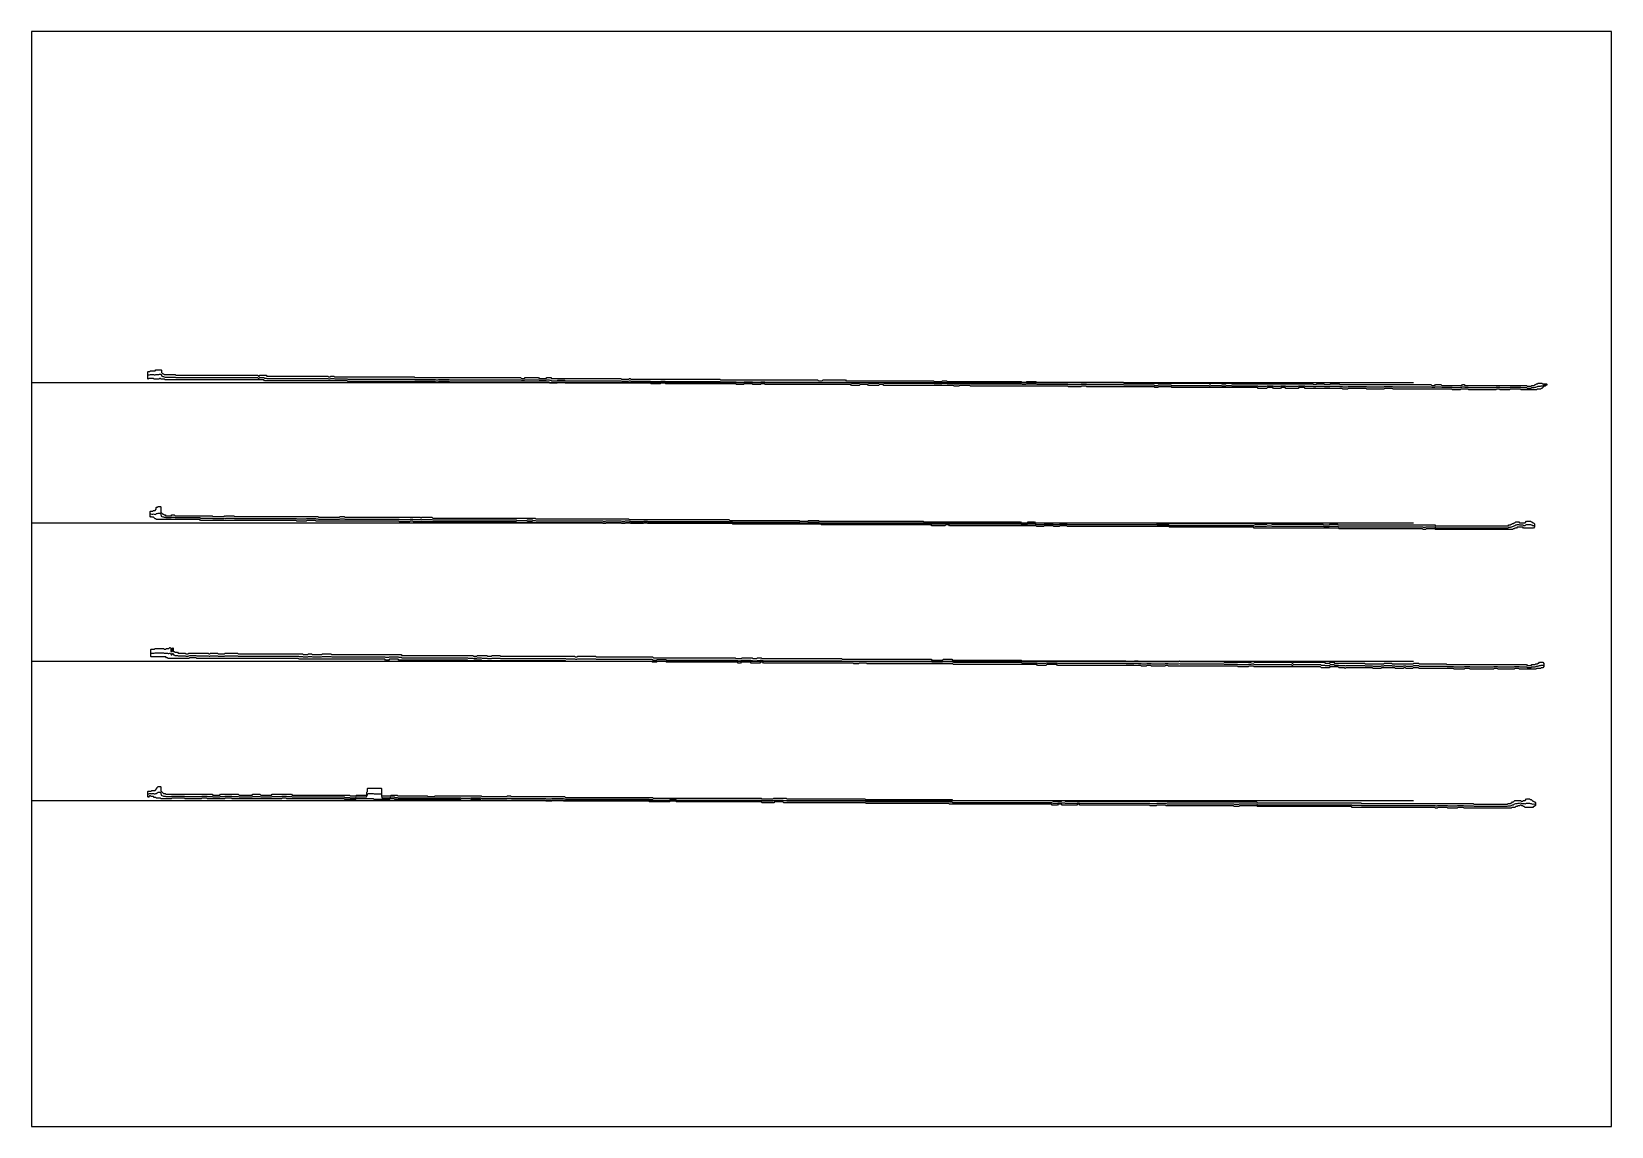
# Model space of a CAD drawing. Extents: x 0 to 57.2, y 0 to 39.6.
import ezdxf

# ---------------------------------------------------------------- set-up
doc = ezdxf.new("R2010")
doc.units = 13
for name, color, linetype in [('DESIGN_SCAN_PATH', 5, 'Continuous'), ('SEM_FRAME', 8, 'Continuous'), ('SEM_OBSERVED_CENTERLINES', 3, 'Continuous'), ('SEM_OBSERVED_CONTOURS', 2, 'Continuous')]:
    doc.layers.add(name, color=color, linetype=linetype)

msp = doc.modelspace()

# ---------------------------------------------------------------- linework, layer by layer
at = {"layer": 'DESIGN_SCAN_PATH'}
for points in [[(0, 26.90524), (50, 26.90524)], [(50, 21.82562), (0, 21.82562)], [(0, 16.82973), (50, 16.82973)], [(50, 11.77802), (0, 11.77802)]]:
    msp.add_lwpolyline(points, dxfattribs=at)
at = {"layer": 'SEM_FRAME'}
msp.add_lwpolyline([(0, 0), (57.15968, 0), (57.15968, 39.60429), (0, 39.60429)], close=True, dxfattribs=at)
at = {"layer": 'SEM_OBSERVED_CENTERLINES'}
for points in [[(4.21441, 27.170385), (4.24232, 27.18434), (4.27023, 27.18434), (4.29814, 27.198295), (4.32605, 27.198295), (4.35396, 27.198295), (4.38187, 27.198295), (4.40978, 27.198295), (4.43769, 27.18434), (4.4656, 27.18434), (4.49351, 27.198295), (4.52142, 27.198295), (4.54933, 27.198295), (4.57724, 27.198295), (4.60515, 27.198295), (4.63306, 27.21225), (4.66097, 27.21225), (4.68888, 27.198295), (4.71679, 27.142475), (4.7447, 27.12852), (4.77261, 27.12852), (4.80052, 27.114565), (4.82843, 27.10061), (4.85634, 27.10061), (4.88425, 27.10061), (4.91216, 27.10061), (4.94007, 27.10061), (4.96798, 27.10061), (4.99589, 27.10061), (5.0238, 27.10061), (5.05171, 27.10061), (5.07962, 27.10061), (5.10753, 27.10061), (5.13544, 27.10061), (5.16335, 27.10061), (5.19126, 27.10061), (5.21917, 27.086655), (5.24708, 27.086655), (5.27499, 27.086655), (5.3029, 27.086655), (5.33081, 27.086655), (5.35872, 27.086655), (5.38663, 27.086655), (5.41454, 27.086655), (5.44245, 27.086655), (5.47036, 27.086655), (5.49827, 27.086655), (5.52618, 27.086655), (5.55409, 27.086655), (5.582, 27.086655), (5.60991, 27.086655), (5.63782, 27.086655), (5.66573, 27.086655), (5.69364, 27.086655), (5.72155, 27.086655), (5.74946, 27.086655), (5.77737, 27.086655), (5.80528, 27.086655), (5.83319, 27.086655), (5.8611, 27.086655), (5.88901, 27.086655), (5.91692, 27.086655), (5.94483, 27.086655), (5.97274, 27.086655), (6.00065, 27.086655), (6.02856, 27.086655), (6.05647, 27.086655), (6.08438, 27.086655), (6.11229, 27.086655), (6.1402, 27.086655), (6.16811, 27.086655), (6.19602, 27.086655), (6.22393, 27.086655), (6.25184, 27.086655), (6.27975, 27.086655), (6.30766, 27.086655), (6.33557, 27.086655), (6.36348, 27.086655), (6.39139, 27.086655), (6.4193, 27.086655), (6.44721, 27.086655), (6.47512, 27.086655), (6.50303, 27.086655), (6.53094, 27.086655), (6.55885, 27.086655), (6.58676, 27.086655), (6.61467, 27.086655), (6.64258, 27.086655), (6.67049, 27.086655), (6.6984, 27.086655), (6.72631, 27.086655), (6.75422, 27.086655), (6.78213, 27.086655), (6.81004, 27.086655), (6.83795, 27.086655), (6.86586, 27.086655), (6.89377, 27.086655), (6.92168, 27.086655), (6.94959, 27.086655), (6.9775, 27.086655), (7.00541, 27.086655), (7.03332, 27.086655), (7.06123, 27.086655), (7.08914, 27.086655), (7.11705, 27.086655), (7.14496, 27.086655), (7.17287, 27.086655), (7.20078, 27.086655), (7.22869, 27.086655), (7.2566, 27.086655), (7.28451, 27.086655), (7.31242, 27.086655), (7.34033, 27.086655), (7.36824, 27.086655), (7.39615, 27.086655), (7.42406, 27.086655), (7.45197, 27.086655), (7.47988, 27.086655), (7.50779, 27.086655), (7.5357, 27.086655), (7.56361, 27.086655), (7.59152, 27.086655), (7.61943, 27.086655), (7.64734, 27.086655), (7.67525, 27.086655), (7.70316, 27.086655), (7.73107, 27.086655), (7.75898, 27.086655), (7.78689, 27.086655), (7.8148, 27.086655), (7.84271, 27.086655), (7.87062, 27.086655), (7.89853, 27.086655), (7.92644, 27.086655), (7.95435, 27.086655), (7.98226, 27.086655), (8.01017, 27.086655), (8.03808, 27.086655), (8.06599, 27.086655), (8.0939, 27.086655), (8.12181, 27.086655), (8.14972, 27.086655), (8.17763, 27.086655), (8.20554, 27.0727), (8.23345, 27.0727), (8.26136, 27.086655), (8.28927, 27.086655), (8.31718, 27.086655), (8.34509, 27.086655), (8.373, 27.086655), (8.40091, 27.086655), (8.42882, 27.0727), (8.45673, 27.0727), (8.48464, 27.0727), (8.51255, 27.058745), (8.54046, 27.058745), (8.56837, 27.058745), (8.59628, 27.058745), (8.62419, 27.058745), (8.6521, 27.058745), (8.68001, 27.058745), (8.70792, 27.058745), (8.73583, 27.058745), (8.76374, 27.058745), (8.79165, 27.058745), (8.81956, 27.058745), (8.84747, 27.058745), (8.87538, 27.058745), (8.90329, 27.058745), (8.9312, 27.058745), (8.95911, 27.058745), (8.98702, 27.058745), (9.01493, 27.058745), (9.04284, 27.058745), (9.07075, 27.058745), (9.09866, 27.058745), (9.12657, 27.058745), (9.15448, 27.058745), (9.18239, 27.058745), (9.2103, 27.058745), (9.23821, 27.058745), (9.26612, 27.058745), (9.29403, 27.058745), (9.32194, 27.058745), (9.34985, 27.058745), (9.37776, 27.058745), (9.40567, 27.058745), (9.43358, 27.058745), (9.46149, 27.058745), (9.4894, 27.058745), (9.51731, 27.058745), (9.54522, 27.058745), (9.57313, 27.058745), (9.60104, 27.058745), (9.62895, 27.058745), (9.65686, 27.058745), (9.68477, 27.058745), (9.71268, 27.058745), (9.74059, 27.058745), (9.7685, 27.058745), (9.79641, 27.058745), (9.82432, 27.058745), (9.85223, 27.058745), (9.88014, 27.058745), (9.90805, 27.058745), (9.93596, 27.058745), (9.96387, 27.058745), (9.99178, 27.058745), (10.01969, 27.058745), (10.0476, 27.058745), (10.07551, 27.058745), (10.10342, 27.058745), (10.13133, 27.058745), (10.15924, 27.058745), (10.18715, 27.058745), (10.21506, 27.058745), (10.24297, 27.058745), (10.27088, 27.058745), (10.29879, 27.058745), (10.3267, 27.058745), (10.35461, 27.058745), (10.38252, 27.058745), (10.41043, 27.058745), (10.43834, 27.058745), (10.46625, 27.058745), (10.49416, 27.058745), (10.52207, 27.058745), (10.54998, 27.058745), (10.57789, 27.058745), (10.6058, 27.058745), (10.63371, 27.058745), (10.66162, 27.058745), (10.68953, 27.058745), (10.71744, 27.058745), (10.74535, 27.04479), (10.77326, 27.04479), (10.80117, 27.04479), (10.82908, 27.058745), (10.85699, 27.058745), (10.8849, 27.058745), (10.91281, 27.058745), (10.94072, 27.058745), (10.96863, 27.04479), (10.99654, 27.04479), (11.02445, 27.04479), (11.05236, 27.04479), (11.08027, 27.04479), (11.10818, 27.04479), (11.13609, 27.04479), (11.164, 27.04479), (11.19191, 27.04479), (11.21982, 27.04479), (11.24773, 27.04479), (11.27564, 27.04479), (11.30355, 27.04479), (11.33146, 27.04479), (11.35937, 27.04479), (11.38728, 27.04479), (11.41519, 27.04479), (11.4431, 27.030835), (11.47101, 27.030835), (11.49892, 27.030835), (11.52683, 27.030835), (11.55474, 27.030835), (11.58265, 27.030835), (11.61056, 27.030835), (11.63847, 27.030835), (11.66638, 27.030835), (11.69429, 27.030835), (11.7222, 27.030835), (11.75011, 27.030835), (11.77802, 27.030835), (11.80593, 27.030835), (11.83384, 27.030835), (11.86175, 27.030835), (11.88966, 27.030835), (11.91757, 27.030835), (11.94548, 27.030835), (11.97339, 27.030835), (12.0013, 27.030835), (12.02921, 27.030835), (12.05712, 27.030835), (12.08503, 27.030835), (12.11294, 27.030835), (12.14085, 27.030835), (12.16876, 27.030835), (12.19667, 27.030835), (12.22458, 27.030835), (12.25249, 27.030835), (12.2804, 27.030835), (12.30831, 27.030835), (12.33622, 27.030835), (12.36413, 27.030835), (12.39204, 27.030835), (12.41995, 27.030835), (12.44786, 27.030835), (12.47577, 27.030835), (12.50368, 27.030835), (12.53159, 27.030835), (12.5595, 27.030835), (12.58741, 27.030835), (12.61532, 27.030835), (12.64323, 27.030835), (12.67114, 27.030835), (12.69905, 27.030835), (12.72696, 27.030835), (12.75487, 27.030835), (12.78278, 27.030835), (12.81069, 27.030835), (12.8386, 27.030835), (12.86651, 27.030835), (12.89442, 27.030835), (12.92233, 27.030835), (12.95024, 27.030835), (12.97815, 27.030835), (13.00606, 27.030835), (13.03397, 27.030835), (13.06188, 27.030835), (13.08979, 27.030835), (13.1177, 27.030835), (13.14561, 27.030835), (13.17352, 27.030835), (13.20143, 27.030835), (13.22934, 27.030835), (13.25725, 27.030835), (13.28516, 27.030835), (13.31307, 27.030835), (13.34098, 27.030835), (13.36889, 27.030835), (13.3968, 27.030835), (13.42471, 27.030835), (13.45262, 27.030835), (13.48053, 27.030835), (13.50844, 27.030835), (13.53635, 27.030835), (13.56426, 27.030835), (13.59217, 27.030835), (13.62008, 27.030835), (13.64799, 27.030835), (13.6759, 27.030835), (13.70381, 27.030835), (13.73172, 27.030835), (13.75963, 27.030835), (13.78754, 27.030835), (13.81545, 27.030835), (13.84336, 27.030835), (13.87127, 27.01688), (13.89918, 27.01688), (13.92709, 27.01688), (13.955, 27.01688), (13.98291, 27.01688), (14.01082, 27.01688), (14.03873, 27.01688), (14.06664, 27.01688), (14.09455, 27.01688), (14.12246, 27.01688), (14.15037, 27.01688), (14.17828, 27.01688), (14.20619, 27.01688), (14.2341, 27.01688), (14.26201, 27.01688), (14.28992, 27.01688), (14.31783, 27.01688), (14.34574, 27.01688), (14.37365, 27.01688), (14.40156, 27.01688), (14.42947, 27.01688), (14.45738, 27.01688), (14.48529, 27.01688), (14.5132, 27.01688), (14.54111, 27.01688), (14.56902, 27.01688), (14.59693, 27.01688), (14.62484, 27.002925), (14.65275, 27.002925), (14.68066, 27.002925), (14.70857, 27.002925), (14.73648, 27.01688), (14.76439, 27.01688), (14.7923, 27.01688), (14.82021, 27.01688), (14.84812, 27.01688), (14.87603, 27.01688), (14.90394, 27.01688), (14.93185, 27.01688), (14.95976, 27.01688), (14.98767, 27.01688), (15.01558, 27.01688), (15.04349, 27.01688), (15.0714, 27.01688), (15.09931, 27.01688), (15.12722, 27.002925), (15.15513, 27.002925), (15.18304, 27.002925), (15.21095, 27.002925), (15.23886, 27.002925), (15.26677, 27.002925), (15.29468, 27.002925), (15.32259, 27.002925), (15.3505, 27.002925), (15.37841, 27.002925), (15.40632, 27.002925), (15.43423, 27.002925), (15.46214, 27.002925), (15.49005, 27.002925), (15.51796, 27.002925), (15.54587, 27.002925), (15.57378, 27.002925), (15.60169, 27.002925), (15.6296, 27.002925), (15.65751, 27.002925), (15.68542, 27.002925), (15.71333, 27.002925), (15.74124, 27.002925), (15.76915, 27.002925), (15.79706, 27.002925), (15.82497, 27.002925), (15.85288, 27.002925), (15.88079, 27.002925), (15.9087, 27.002925), (15.93661, 27.002925), (15.96452, 27.002925), (15.99243, 27.002925), (16.02034, 27.002925), (16.04825, 27.002925), (16.07616, 27.002925), (16.10407, 27.002925), (16.13198, 27.002925), (16.15989, 27.002925), (16.1878, 27.002925), (16.21571, 27.002925), (16.24362, 27.002925), (16.27153, 27.002925), (16.29944, 27.002925), (16.32735, 27.002925), (16.35526, 27.002925), (16.38317, 27.002925), (16.41108, 27.002925), (16.43899, 27.002925), (16.4669, 27.002925), (16.49481, 27.002925), (16.52272, 27.002925), (16.55063, 27.002925), (16.57854, 27.002925), (16.60645, 27.002925), (16.63436, 27.002925), (16.66227, 27.002925), (16.69018, 27.002925), (16.71809, 27.002925), (16.746, 27.002925), (16.77391, 27.002925), (16.80182, 27.002925), (16.82973, 27.002925), (16.85764, 27.002925), (16.88555, 27.002925), (16.91346, 27.002925), (16.94137, 27.002925), (16.96928, 27.002925), (16.99719, 27.002925), (17.0251, 27.002925), (17.05301, 27.002925), (17.08092, 27.002925), (17.10883, 27.002925), (17.13674, 27.002925), (17.16465, 27.002925), (17.19256, 27.002925), (17.22047, 27.002925), (17.24838, 27.002925), (17.27629, 27.002925), (17.3042, 27.002925), (17.33211, 27.002925), (17.36002, 27.002925), (17.38793, 27.002925), (17.41584, 27.002925), (17.44375, 27.002925), (17.47166, 27.002925), (17.49957, 27.002925), (17.52748, 27.002925), (17.55539, 27.002925), (17.5833, 27.002925), (17.61121, 27.002925), (17.63912, 27.002925), (17.66703, 27.002925), (17.69494, 27.002925), (17.72285, 26.98897), (17.75076, 26.98897), (17.77867, 26.98897), (17.80658, 26.98897), (17.83449, 26.98897), (17.8624, 27.002925), (17.89031, 27.002925), (17.91822, 27.002925), (17.94613, 27.002925), (17.97404, 27.002925), (18.00195, 27.002925), (18.02986, 27.002925), (18.05777, 27.002925), (18.08568, 27.002925), (18.11359, 27.002925), (18.1415, 27.002925), (18.16941, 27.002925), (18.19732, 27.002925), (18.22523, 27.002925), (18.25314, 27.002925), (18.28105, 27.002925), (18.30896, 27.002925), (18.33687, 27.002925), (18.36478, 26.98897), (18.39269, 26.98897), (18.4206, 26.98897), (18.44851, 26.98897), (18.47642, 26.98897), (18.50433, 26.98897), (18.53224, 26.98897), (18.56015, 26.98897), (18.58806, 26.98897), (18.61597, 26.98897), (18.64388, 27.002925), (18.67179, 27.002925), (18.6997, 27.002925), (18.72761, 27.002925), (18.75552, 26.98897), (18.78343, 26.98897), (18.81134, 26.975015), (18.83925, 26.975015), (18.86716, 26.975015), (18.89507, 26.975015), (18.92298, 26.975015), (18.95089, 26.975015), (18.9788, 26.975015), (19.00671, 26.975015), (19.03462, 26.98897), (19.06253, 26.98897), (19.09044, 26.98897), (19.11835, 26.98897), (19.14626, 26.98897), (19.17417, 26.98897), (19.20208, 26.98897), (19.22999, 26.98897), (19.2579, 26.98897), (19.28581, 26.98897), (19.31372, 26.975015), (19.34163, 26.975015), (19.36954, 26.975015), (19.39745, 26.975015), (19.42536, 26.975015), (19.45327, 26.975015), (19.48118, 26.975015), (19.50909, 26.975015), (19.537, 26.975015), (19.56491, 26.975015), (19.59282, 26.975015), (19.62073, 26.975015), (19.64864, 26.975015), (19.67655, 26.975015), (19.70446, 26.975015), (19.73237, 26.975015), (19.76028, 26.975015), (19.78819, 26.975015), (19.8161, 26.975015), (19.84401, 26.975015), (19.87192, 26.975015), (19.89983, 26.975015), (19.92774, 26.975015), (19.95565, 26.975015), (19.98356, 26.975015), (20.01147, 26.975015), (20.03938, 26.975015), (20.06729, 26.975015), (20.0952, 26.975015), (20.12311, 26.975015), (20.15102, 26.975015), (20.17893, 26.975015), (20.20684, 26.975015), (20.23475, 26.975015), (20.26266, 26.975015), (20.29057, 26.975015), (20.31848, 26.975015), (20.34639, 26.975015), (20.3743, 26.975015), (20.40221, 26.975015), (20.43012, 26.975015), (20.45803, 26.975015), (20.48594, 26.975015), (20.51385, 26.975015), (20.54176, 26.975015), (20.56967, 26.975015), (20.59758, 26.975015), (20.62549, 26.975015), (20.6534, 26.975015), (20.68131, 26.975015), (20.70922, 26.975015), (20.73713, 26.975015), (20.76504, 26.975015), (20.79295, 26.975015), (20.82086, 26.975015), (20.84877, 26.975015), (20.87668, 26.975015), (20.90459, 26.975015), (20.9325, 26.975015), (20.96041, 26.975015), (20.98832, 26.975015), (21.01623, 26.975015), (21.04414, 26.975015), (21.07205, 26.975015), (21.09996, 26.975015), (21.12787, 26.975015), (21.15578, 26.975015), (21.18369, 26.975015), (21.2116, 26.975015), (21.23951, 26.975015), (21.26742, 26.975015), (21.29533, 26.975015), (21.32324, 26.975015), (21.35115, 26.96106), (21.37906, 26.96106), (21.40697, 26.96106), (21.43488, 26.96106), (21.46279, 26.96106), (21.4907, 26.96106), (21.51861, 26.96106), (21.54652, 26.96106), (21.57443, 26.96106), (21.60234, 26.96106), (21.63025, 26.975015), (21.65816, 26.975015), (21.68607, 26.96106), (21.71398, 26.96106), (21.74189, 26.96106), (21.7698, 26.96106), (21.79771, 26.96106), (21.82562, 26.96106), (21.85353, 26.96106), (21.88144, 26.96106), (21.90935, 26.96106), (21.93726, 26.96106), (21.96517, 26.96106), (21.99308, 26.96106), (22.02099, 26.96106), (22.0489, 26.96106), (22.07681, 26.96106), (22.10472, 26.96106), (22.13263, 26.96106), (22.16054, 26.96106), (22.18845, 26.96106), (22.21636, 26.96106), (22.24427, 26.96106), (22.27218, 26.96106), (22.30009, 26.96106), (22.328, 26.96106), (22.35591, 26.96106), (22.38382, 26.96106), (22.41173, 26.947105), (22.43964, 26.947105), (22.46755, 26.947105), (22.49546, 26.947105), (22.52337, 26.947105), (22.55128, 26.947105), (22.57919, 26.947105), (22.6071, 26.947105), (22.63501, 26.947105), (22.66292, 26.947105), (22.69083, 26.947105), (22.71874, 26.947105), (22.74665, 26.947105), (22.77456, 26.96106), (22.80247, 26.96106), (22.83038, 26.96106), (22.85829, 26.96106), (22.8862, 26.96106), (22.91411, 26.96106), (22.94202, 26.947105), (22.96993, 26.947105), (22.99784, 26.947105), (23.02575, 26.947105), (23.05366, 26.947105), (23.08157, 26.947105), (23.10948, 26.947105), (23.13739, 26.947105), (23.1653, 26.947105), (23.19321, 26.947105), (23.22112, 26.947105), (23.24903, 26.947105), (23.27694, 26.947105), (23.30485, 26.947105), (23.33276, 26.947105), (23.36067, 26.947105), (23.38858, 26.947105), (23.41649, 26.947105), (23.4444, 26.947105), (23.47231, 26.947105), (23.50022, 26.947105), (23.52813, 26.947105), (23.55604, 26.947105), (23.58395, 26.947105), (23.61186, 26.947105), (23.63977, 26.947105), (23.66768, 26.947105), (23.69559, 26.947105), (23.7235, 26.947105), (23.75141, 26.947105), (23.77932, 26.947105), (23.80723, 26.947105), (23.83514, 26.947105), (23.86305, 26.947105), (23.89096, 26.947105), (23.91887, 26.947105), (23.94678, 26.947105), (23.97469, 26.947105), (24.0026, 26.947105), (24.03051, 26.947105), (24.05842, 26.947105), (24.08633, 26.947105), (24.11424, 26.947105), (24.14215, 26.947105), (24.17006, 26.947105), (24.19797, 26.947105), (24.22588, 26.947105), (24.25379, 26.947105), (24.2817, 26.947105), (24.30961, 26.947105), (24.33752, 26.947105), (24.36543, 26.947105), (24.39334, 26.947105), (24.42125, 26.947105), (24.44916, 26.947105), (24.47707, 26.947105), (24.50498, 26.947105), (24.53289, 26.947105), (24.5608, 26.947105), (24.58871, 26.947105), (24.61662, 26.947105), (24.64453, 26.947105), (24.67244, 26.947105), (24.70035, 26.947105), (24.72826, 26.947105), (24.75617, 26.947105), (24.78408, 26.947105), (24.81199, 26.947105), (24.8399, 26.947105), (24.86781, 26.947105), (24.89572, 26.947105), (24.92363, 26.93315), (24.95154, 26.93315), (24.97945, 26.93315), (25.00736, 26.93315), (25.03527, 26.93315), (25.06318, 26.93315), (25.09109, 26.93315), (25.119, 26.93315), (25.14691, 26.93315), (25.17482, 26.93315), (25.20273, 26.93315), (25.23064, 26.93315), (25.25855, 26.93315), (25.28646, 26.93315), (25.31437, 26.93315), (25.34228, 26.93315), (25.37019, 26.93315), (25.3981, 26.93315), (25.42601, 26.93315), (25.45392, 26.93315), (25.48183, 26.93315), (25.50974, 26.919195), (25.53765, 26.919195), (25.56556, 26.919195), (25.59347, 26.919195), (25.62138, 26.919195), (25.64929, 26.919195), (25.6772, 26.919195), (25.70511, 26.919195), (25.73302, 26.919195), (25.76093, 26.919195), (25.78884, 26.93315), (25.81675, 26.93315), (25.84466, 26.93315), (25.87257, 26.93315), (25.90048, 26.93315), (25.92839, 26.93315), (25.9563, 26.93315), (25.98421, 26.93315), (26.01212, 26.93315), (26.04003, 26.93315), (26.06794, 26.93315), (26.09585, 26.919195), (26.12376, 26.919195), (26.15167, 26.919195), (26.17958, 26.919195), (26.20749, 26.919195), (26.2354, 26.919195), (26.26331, 26.919195), (26.29122, 26.919195), (26.31913, 26.919195), (26.34704, 26.919195), (26.37495, 26.919195), (26.40286, 26.93315), (26.43077, 26.93315), (26.45868, 26.93315), (26.48659, 26.93315), (26.5145, 26.93315), (26.54241, 26.919195), (26.57032, 26.919195), (26.59823, 26.919195), (26.62614, 26.919195), (26.65405, 26.919195), (26.68196, 26.919195), (26.70987, 26.919195), (26.73778, 26.919195), (26.76569, 26.919195), (26.7936, 26.919195), (26.82151, 26.919195), (26.84942, 26.919195), (26.87733, 26.919195), (26.90524, 26.919195), (26.93315, 26.919195), (26.96106, 26.919195), (26.98897, 26.919195), (27.01688, 26.919195), (27.04479, 26.919195), (27.0727, 26.919195), (27.10061, 26.919195), (27.12852, 26.919195), (27.15643, 26.919195), (27.18434, 26.919195), (27.21225, 26.919195), (27.24016, 26.919195), (27.26807, 26.919195), (27.29598, 26.919195), (27.32389, 26.919195), (27.3518, 26.919195), (27.37971, 26.919195), (27.40762, 26.919195), (27.43553, 26.919195), (27.46344, 26.919195), (27.49135, 26.919195), (27.51926, 26.919195), (27.54717, 26.919195), (27.57508, 26.919195), (27.60299, 26.919195), (27.6309, 26.919195), (27.65881, 26.919195), (27.68672, 26.919195), (27.71463, 26.919195), (27.74254, 26.919195), (27.77045, 26.919195), (27.79836, 26.919195), (27.82627, 26.919195), (27.85418, 26.919195), (27.88209, 26.919195), (27.91, 26.919195), (27.93791, 26.919195), (27.96582, 26.919195), (27.99373, 26.919195), (28.02164, 26.919195), (28.04955, 26.919195), (28.07746, 26.919195), (28.10537, 26.919195), (28.13328, 26.919195), (28.16119, 26.919195), (28.1891, 26.919195), (28.21701, 26.919195), (28.24492, 26.919195), (28.27283, 26.919195), (28.30074, 26.919195), (28.32865, 26.919195), (28.35656, 26.919195), (28.38447, 26.919195), (28.41238, 26.919195), (28.44029, 26.919195), (28.4682, 26.90524), (28.49611, 26.90524), (28.52402, 26.90524), (28.55193, 26.90524), (28.57984, 26.90524), (28.60775, 26.90524), (28.63566, 26.919195), (28.66357, 26.919195), (28.69148, 26.919195), (28.71939, 26.919195), (28.7473, 26.919195), (28.77521, 26.919195), (28.80312, 26.919195), (28.83103, 26.919195), (28.85894, 26.919195), (28.88685, 26.919195), (28.91476, 26.919195), (28.94267, 26.919195), (28.97058, 26.919195), (28.99849, 26.919195), (29.0264, 26.919195), (29.05431, 26.919195), (29.08222, 26.919195), (29.11013, 26.919195), (29.13804, 26.919195), (29.16595, 26.919195), (29.19386, 26.919195), (29.22177, 26.919195), (29.24968, 26.919195), (29.27759, 26.919195), (29.3055, 26.919195), (29.33341, 26.919195), (29.36132, 26.919195), (29.38923, 26.919195), (29.41714, 26.919195), (29.44505, 26.919195), (29.47296, 26.90524), (29.50087, 26.90524), (29.52878, 26.90524), (29.55669, 26.90524), (29.5846, 26.90524), (29.61251, 26.90524), (29.64042, 26.90524), (29.66833, 26.891285), (29.69624, 26.891285), (29.72415, 26.891285), (29.75206, 26.891285), (29.77997, 26.891285), (29.80788, 26.891285), (29.83579, 26.891285), (29.8637, 26.891285), (29.89161, 26.891285), (29.91952, 26.891285), (29.94743, 26.891285), (29.97534, 26.90524), (30.00325, 26.90524), (30.03116, 26.90524), (30.05907, 26.90524), (30.08698, 26.90524), (30.11489, 26.90524), (30.1428, 26.90524), (30.17071, 26.90524), (30.19862, 26.90524), (30.22653, 26.90524), (30.25444, 26.90524), (30.28235, 26.891285), (30.31026, 26.891285), (30.33817, 26.891285), (30.36608, 26.891285), (30.39399, 26.891285), (30.4219, 26.891285), (30.44981, 26.891285), (30.47772, 26.891285), (30.50563, 26.891285), (30.53354, 26.891285), (30.56145, 26.891285), (30.58936, 26.891285), (30.61727, 26.891285), (30.64518, 26.891285), (30.67309, 26.90524), (30.701, 26.90524), (30.72891, 26.90524), (30.75682, 26.90524), (30.78473, 26.90524), (30.81264, 26.90524), (30.84055, 26.891285), (30.86846, 26.891285), (30.89637, 26.891285), (30.92428, 26.891285), (30.95219, 26.891285), (30.9801, 26.891285), (31.00801, 26.891285), (31.03592, 26.891285), (31.06383, 26.891285), (31.09174, 26.891285), (31.11965, 26.891285), (31.14756, 26.891285), (31.17547, 26.891285), (31.20338, 26.891285), (31.23129, 26.891285), (31.2592, 26.891285), (31.28711, 26.891285), (31.31502, 26.891285), (31.34293, 26.891285), (31.37084, 26.891285), (31.39875, 26.891285), (31.42666, 26.891285), (31.45457, 26.891285), (31.48248, 26.891285), (31.51039, 26.891285), (31.5383, 26.891285), (31.56621, 26.891285), (31.59412, 26.891285), (31.62203, 26.891285), (31.64994, 26.891285), (31.67785, 26.891285), (31.70576, 26.891285), (31.73367, 26.891285), (31.76158, 26.891285), (31.78949, 26.891285), (31.8174, 26.891285), (31.84531, 26.891285), (31.87322, 26.891285), (31.90113, 26.891285), (31.92904, 26.891285), (31.95695, 26.891285), (31.98486, 26.891285), (32.01277, 26.891285), (32.04068, 26.891285), (32.06859, 26.891285), (32.0965, 26.891285), (32.12441, 26.891285), (32.15232, 26.891285), (32.18023, 26.891285), (32.20814, 26.891285), (32.23605, 26.891285), (32.26396, 26.891285), (32.29187, 26.891285), (32.31978, 26.891285), (32.34769, 26.891285), (32.3756, 26.891285), (32.40351, 26.891285), (32.43142, 26.891285), (32.45933, 26.891285), (32.48724, 26.891285), (32.51515, 26.891285), (32.54306, 26.891285), (32.57097, 26.891285), (32.59888, 26.891285), (32.62679, 26.891285), (32.6547, 26.87733), (32.68261, 26.87733), (32.71052, 26.87733), (32.73843, 26.87733), (32.76634, 26.87733), (32.79425, 26.87733), (32.82216, 26.87733), (32.85007, 26.87733), (32.87798, 26.87733), (32.90589, 26.87733), (32.9338, 26.87733), (32.96171, 26.891285), (32.98962, 26.891285), (33.01753, 26.891285), (33.04544, 26.891285), (33.07335, 26.891285), (33.10126, 26.891285), (33.12917, 26.87733), (33.15708, 26.87733), (33.18499, 26.87733), (33.2129, 26.87733), (33.24081, 26.87733), (33.26872, 26.87733), (33.29663, 26.87733), (33.32454, 26.87733), (33.35245, 26.87733), (33.38036, 26.863375), (33.40827, 26.863375), (33.43618, 26.863375), (33.46409, 26.863375), (33.492, 26.863375), (33.51991, 26.863375), (33.54782, 26.863375), (33.57573, 26.87733), (33.60364, 26.87733), (33.63155, 26.87733), (33.65946, 26.87733), (33.68737, 26.87733), (33.71528, 26.87733), (33.74319, 26.87733), (33.7711, 26.87733), (33.79901, 26.87733), (33.82692, 26.87733), (33.85483, 26.87733), (33.88274, 26.87733), (33.91065, 26.87733), (33.93856, 26.87733), (33.96647, 26.863375), (33.99438, 26.863375), (34.02229, 26.863375), (34.0502, 26.863375), (34.07811, 26.863375), (34.10602, 26.863375), (34.13393, 26.863375), (34.16184, 26.863375), (34.18975, 26.863375), (34.21766, 26.863375), (34.24557, 26.863375), (34.27348, 26.863375), (34.30139, 26.863375), (34.3293, 26.863375), (34.35721, 26.863375), (34.38512, 26.863375), (34.41303, 26.863375), (34.44094, 26.863375), (34.46885, 26.863375), (34.49676, 26.863375), (34.52467, 26.863375), (34.55258, 26.863375), (34.58049, 26.863375), (34.6084, 26.863375), (34.63631, 26.863375), (34.66422, 26.863375), (34.69213, 26.863375), (34.72004, 26.863375), (34.74795, 26.863375), (34.77586, 26.863375), (34.80377, 26.863375), (34.83168, 26.863375), (34.85959, 26.863375), (34.8875, 26.863375), (34.91541, 26.863375), (34.94332, 26.863375), (34.97123, 26.863375), (34.99914, 26.863375), (35.02705, 26.863375), (35.05496, 26.863375), (35.08287, 26.863375), (35.11078, 26.863375), (35.13869, 26.863375), (35.1666, 26.863375), (35.19451, 26.863375), (35.22242, 26.863375), (35.25033, 26.863375), (35.27824, 26.863375), (35.30615, 26.863375), (35.33406, 26.863375), (35.36197, 26.863375), (35.38988, 26.863375), (35.41779, 26.863375), (35.4457, 26.863375), (35.47361, 26.863375), (35.50152, 26.863375), (35.52943, 26.863375), (35.55734, 26.863375), (35.58525, 26.863375), (35.61316, 26.863375), (35.64107, 26.863375), (35.66898, 26.863375), (35.69689, 26.863375), (35.7248, 26.863375), (35.75271, 26.863375), (35.78062, 26.863375), (35.80853, 26.863375), (35.83644, 26.84942), (35.86435, 26.84942), (35.89226, 26.84942), (35.92017, 26.84942), (35.94808, 26.84942), (35.97599, 26.84942), (36.0039, 26.863375), (36.03181, 26.863375), (36.05972, 26.863375), (36.08763, 26.863375), (36.11554, 26.863375), (36.14345, 26.863375), (36.17136, 26.863375), (36.19927, 26.863375), (36.22718, 26.863375), (36.25509, 26.863375), (36.283, 26.863375), (36.31091, 26.863375), (36.33882, 26.863375), (36.36673, 26.84942), (36.39464, 26.84942), (36.42255, 26.84942), (36.45046, 26.84942), (36.47837, 26.84942), (36.50628, 26.84942), (36.53419, 26.84942), (36.5621, 26.84942), (36.59001, 26.84942), (36.61792, 26.84942), (36.64583, 26.84942), (36.67374, 26.84942), (36.70165, 26.84942), (36.72956, 26.84942), (36.75747, 26.84942), (36.78538, 26.84942), (36.81329, 26.84942), (36.8412, 26.84942), (36.86911, 26.84942), (36.89702, 26.84942), (36.92493, 26.84942), (36.95284, 26.84942), (36.98075, 26.84942), (37.00866, 26.84942), (37.03657, 26.84942), (37.06448, 26.84942), (37.09239, 26.84942), (37.1203, 26.84942), (37.14821, 26.84942), (37.17612, 26.84942), (37.20403, 26.84942), (37.23194, 26.84942), (37.25985, 26.84942), (37.28776, 26.84942), (37.31567, 26.84942), (37.34358, 26.84942), (37.37149, 26.84942), (37.3994, 26.84942), (37.42731, 26.84942), (37.45522, 26.84942), (37.48313, 26.84942), (37.51104, 26.835465), (37.53895, 26.835465), (37.56686, 26.835465), (37.59477, 26.835465), (37.62268, 26.835465), (37.65059, 26.835465), (37.6785, 26.835465), (37.70641, 26.835465), (37.73432, 26.835465), (37.76223, 26.835465), (37.79014, 26.835465), (37.81805, 26.835465), (37.84596, 26.835465), (37.87387, 26.835465), (37.90178, 26.835465), (37.92969, 26.835465), (37.9576, 26.835465), (37.98551, 26.84942), (38.01342, 26.84942), (38.04133, 26.84942), (38.06924, 26.84942), (38.09715, 26.84942), (38.12506, 26.84942), (38.15297, 26.84942), (38.18088, 26.835465), (38.20879, 26.835465), (38.2367, 26.835465), (38.26461, 26.835465), (38.29252, 26.835465), (38.32043, 26.835465), (38.34834, 26.835465), (38.37625, 26.835465), (38.40416, 26.835465), (38.43207, 26.835465), (38.45998, 26.835465), (38.48789, 26.835465), (38.5158, 26.835465), (38.54371, 26.835465), (38.57162, 26.835465), (38.59953, 26.835465), (38.62744, 26.835465), (38.65535, 26.835465), (38.68326, 26.835465), (38.71117, 26.835465), (38.73908, 26.835465), (38.76699, 26.835465), (38.7949, 26.835465), (38.82281, 26.835465), (38.85072, 26.835465), (38.87863, 26.835465), (38.90654, 26.835465), (38.93445, 26.835465), (38.96236, 26.835465), (38.99027, 26.835465), (39.01818, 26.835465), (39.04609, 26.835465), (39.074, 26.835465), (39.10191, 26.835465), (39.12982, 26.835465), (39.15773, 26.835465), (39.18564, 26.835465), (39.21355, 26.835465), (39.24146, 26.835465), (39.26937, 26.835465), (39.29728, 26.835465), (39.32519, 26.835465), (39.3531, 26.835465), (39.38101, 26.835465), (39.40892, 26.835465), (39.43683, 26.835465), (39.46474, 26.835465), (39.49265, 26.835465), (39.52056, 26.82151), (39.54847, 26.82151), (39.57638, 26.82151), (39.60429, 26.82151), (39.6322, 26.82151), (39.66011, 26.82151), (39.68802, 26.82151), (39.71593, 26.82151), (39.74384, 26.82151), (39.77175, 26.82151), (39.79966, 26.82151), (39.82757, 26.82151), (39.85548, 26.82151), (39.88339, 26.82151), (39.9113, 26.82151), (39.93921, 26.82151), (39.96712, 26.82151), (39.99503, 26.82151), (40.02294, 26.82151), (40.05085, 26.82151), (40.07876, 26.82151), (40.10667, 26.82151), (40.13458, 26.82151), (40.16249, 26.82151), (40.1904, 26.82151), (40.21831, 26.82151), (40.24622, 26.82151), (40.27413, 26.82151), (40.30204, 26.82151), (40.32995, 26.82151), (40.35786, 26.82151), (40.38577, 26.82151), (40.41368, 26.82151), (40.44159, 26.82151), (40.4695, 26.82151), (40.49741, 26.82151), (40.52532, 26.82151), (40.55323, 26.82151), (40.58114, 26.82151), (40.60905, 26.82151), (40.63696, 26.807555), (40.66487, 26.807555), (40.69278, 26.807555), (40.72069, 26.807555), (40.7486, 26.807555), (40.77651, 26.82151), (40.80442, 26.82151), (40.83233, 26.82151), (40.86024, 26.82151), (40.88815, 26.82151), (40.91606, 26.82151), (40.94397, 26.82151), (40.97188, 26.82151), (40.99979, 26.82151), (41.0277, 26.82151), (41.05561, 26.82151), (41.08352, 26.82151), (41.11143, 26.82151), (41.13934, 26.82151), (41.16725, 26.82151), (41.19516, 26.82151), (41.22307, 26.82151), (41.25098, 26.807555), (41.27889, 26.807555), (41.3068, 26.807555), (41.33471, 26.807555), (41.36262, 26.807555), (41.39053, 26.807555), (41.41844, 26.807555), (41.44635, 26.807555), (41.47426, 26.807555), (41.50217, 26.807555), (41.53008, 26.807555), (41.55799, 26.807555), (41.5859, 26.807555), (41.61381, 26.807555), (41.64172, 26.807555), (41.66963, 26.807555), (41.69754, 26.807555), (41.72545, 26.807555), (41.75336, 26.807555), (41.78127, 26.807555), (41.80918, 26.807555), (41.83709, 26.807555), (41.865, 26.807555), (41.89291, 26.807555), (41.92082, 26.807555), (41.94873, 26.807555), (41.97664, 26.807555), (42.00455, 26.807555), (42.03246, 26.807555), (42.06037, 26.807555), (42.08828, 26.807555), (42.11619, 26.807555), (42.1441, 26.807555), (42.17201, 26.807555), (42.19992, 26.807555), (42.22783, 26.807555), (42.25574, 26.807555), (42.28365, 26.807555), (42.31156, 26.807555), (42.33947, 26.807555), (42.36738, 26.807555), (42.39529, 26.807555), (42.4232, 26.807555), (42.45111, 26.807555), (42.47902, 26.807555), (42.50693, 26.807555), (42.53484, 26.807555), (42.56275, 26.807555), (42.59066, 26.807555), (42.61857, 26.7936), (42.64648, 26.7936), (42.67439, 26.807555), (42.7023, 26.807555), (42.73021, 26.807555), (42.75812, 26.807555), (42.78603, 26.807555), (42.81394, 26.807555), (42.84185, 26.807555), (42.86976, 26.807555), (42.89767, 26.807555), (42.92558, 26.807555), (42.95349, 26.807555), (42.9814, 26.807555), (43.00931, 26.807555), (43.03722, 26.807555), (43.06513, 26.7936), (43.09304, 26.7936), (43.12095, 26.7936), (43.14886, 26.7936), (43.17677, 26.7936), (43.20468, 26.7936), (43.23259, 26.807555), (43.2605, 26.807555), (43.28841, 26.807555), (43.31632, 26.807555), (43.34423, 26.807555), (43.37214, 26.807555), (43.40005, 26.807555), (43.42796, 26.7936), (43.45587, 26.7936), (43.48378, 26.7936), (43.51169, 26.7936), (43.5396, 26.7936), (43.56751, 26.7936), (43.59542, 26.7936), (43.62333, 26.7936), (43.65124, 26.7936), (43.67915, 26.7936), (43.70706, 26.7936), (43.73497, 26.7936), (43.76288, 26.7936), (43.79079, 26.7936), (43.8187, 26.7936), (43.84661, 26.7936), (43.87452, 26.7936), (43.90243, 26.7936), (43.93034, 26.7936), (43.95825, 26.7936), (43.98616, 26.7936), (44.01407, 26.7936), (44.04198, 26.7936), (44.06989, 26.7936), (44.0978, 26.7936), (44.12571, 26.7936), (44.15362, 26.7936), (44.18153, 26.7936), (44.20944, 26.7936), (44.23735, 26.7936), (44.26526, 26.7936), (44.29317, 26.7936), (44.32108, 26.7936), (44.34899, 26.7936), (44.3769, 26.779645), (44.40481, 26.779645), (44.43272, 26.779645), (44.46063, 26.779645), (44.48854, 26.779645), (44.51645, 26.779645), (44.54436, 26.779645), (44.57227, 26.779645), (44.60018, 26.779645), (44.62809, 26.779645), (44.656, 26.779645), (44.68391, 26.779645), (44.71182, 26.7936), (44.73973, 26.7936), (44.76764, 26.7936), (44.79555, 26.7936), (44.82346, 26.7936), (44.85137, 26.7936), (44.87928, 26.7936), (44.90719, 26.7936), (44.9351, 26.779645), (44.96301, 26.779645), (44.99092, 26.779645), (45.01883, 26.779645), (45.04674, 26.779645), (45.07465, 26.779645), (45.10256, 26.779645), (45.13047, 26.779645), (45.15838, 26.779645), (45.18629, 26.779645), (45.2142, 26.7936), (45.24211, 26.7936), (45.27002, 26.7936), (45.29793, 26.7936), (45.32584, 26.7936), (45.35375, 26.7936), (45.38166, 26.779645), (45.40957, 26.779645), (45.43748, 26.779645), (45.46539, 26.779645), (45.4933, 26.779645), (45.52121, 26.779645), (45.54912, 26.779645), (45.57703, 26.779645), (45.60494, 26.779645), (45.63285, 26.779645), (45.66076, 26.779645), (45.68867, 26.779645), (45.71658, 26.779645), (45.74449, 26.779645), (45.7724, 26.779645), (45.80031, 26.779645), (45.82822, 26.779645), (45.85613, 26.7936), (45.88404, 26.7936), (45.91195, 26.7936), (45.93986, 26.7936), (45.96777, 26.7936), (45.99568, 26.7936), (46.02359, 26.7936), (46.0515, 26.7936), (46.07941, 26.779645), (46.10732, 26.779645), (46.13523, 26.779645), (46.16314, 26.779645), (46.19105, 26.779645), (46.21896, 26.779645), (46.24687, 26.779645), (46.27478, 26.779645), (46.30269, 26.779645), (46.3306, 26.779645), (46.35851, 26.779645), (46.38642, 26.76569), (46.41433, 26.76569), (46.44224, 26.76569), (46.47015, 26.76569), (46.49806, 26.779645), (46.52597, 26.779645), (46.55388, 26.779645), (46.58179, 26.779645), (46.6097, 26.779645), (46.63761, 26.779645), (46.66552, 26.779645), (46.69343, 26.779645), (46.72134, 26.779645), (46.74925, 26.779645), (46.77716, 26.76569), (46.80507, 26.76569), (46.83298, 26.76569), (46.86089, 26.76569), (46.8888, 26.76569), (46.91671, 26.76569), (46.94462, 26.76569), (46.97253, 26.76569), (47.00044, 26.779645), (47.02835, 26.779645), (47.05626, 26.779645), (47.08417, 26.779645), (47.11208, 26.779645), (47.13999, 26.779645), (47.1679, 26.779645), (47.19581, 26.779645), (47.22372, 26.779645), (47.25163, 26.779645), (47.27954, 26.779645), (47.30745, 26.779645), (47.33536, 26.76569), (47.36327, 26.76569), (47.39118, 26.76569), (47.41909, 26.76569), (47.447, 26.751735), (47.47491, 26.751735), (47.50282, 26.751735), (47.53073, 26.751735), (47.55864, 26.751735), (47.58655, 26.751735), (47.61446, 26.751735), (47.64237, 26.76569), (47.67028, 26.76569), (47.69819, 26.76569), (47.7261, 26.76569), (47.75401, 26.76569), (47.78192, 26.76569), (47.80983, 26.76569), (47.83774, 26.76569), (47.86565, 26.76569), (47.89356, 26.76569), (47.92147, 26.76569), (47.94938, 26.76569), (47.97729, 26.76569), (48.0052, 26.76569), (48.03311, 26.76569), (48.06102, 26.76569), (48.08893, 26.76569), (48.11684, 26.76569), (48.14475, 26.76569), (48.17266, 26.76569), (48.20057, 26.76569), (48.22848, 26.76569), (48.25639, 26.76569), (48.2843, 26.76569), (48.31221, 26.751735), (48.34012, 26.751735), (48.36803, 26.751735), (48.39594, 26.751735), (48.42385, 26.751735), (48.45176, 26.751735), (48.47967, 26.751735), (48.50758, 26.751735), (48.53549, 26.751735), (48.5634, 26.751735), (48.59131, 26.751735), (48.61922, 26.751735), (48.64713, 26.751735), (48.67504, 26.751735), (48.70295, 26.751735), (48.73086, 26.751735), (48.75877, 26.751735), (48.78668, 26.751735), (48.81459, 26.751735), (48.8425, 26.751735), (48.87041, 26.751735), (48.89832, 26.751735), (48.92623, 26.751735), (48.95414, 26.76569), (48.98205, 26.76569), (49.00996, 26.76569), (49.03787, 26.76569), (49.06578, 26.76569), (49.09369, 26.76569), (49.1216, 26.76569), (49.14951, 26.76569), (49.17742, 26.76569), (49.20533, 26.76569), (49.23324, 26.76569), (49.26115, 26.751735), (49.28906, 26.751735), (49.31697, 26.751735), (49.34488, 26.751735), (49.37279, 26.751735), (49.4007, 26.751735), (49.42861, 26.751735), (49.45652, 26.751735), (49.48443, 26.751735), (49.51234, 26.751735), (49.54025, 26.751735), (49.56816, 26.751735), (49.59607, 26.751735), (49.62398, 26.751735), (49.65189, 26.751735), (49.6798, 26.751735), (49.70771, 26.751735), (49.73562, 26.751735), (49.76353, 26.751735), (49.79144, 26.751735), (49.81935, 26.751735), (49.84726, 26.751735), (49.87517, 26.751735), (49.90308, 26.751735), (49.93099, 26.751735), (49.9589, 26.751735), (49.98681, 26.751735), (50.01472, 26.751735), (50.04263, 26.751735), (50.07054, 26.751735), (50.09845, 26.751735), (50.12636, 26.751735), (50.15427, 26.751735), (50.18218, 26.751735), (50.21009, 26.751735), (50.238, 26.751735), (50.26591, 26.751735), (50.29382, 26.751735), (50.32173, 26.751735), (50.34964, 26.751735), (50.37755, 26.751735), (50.40546, 26.751735), (50.43337, 26.751735), (50.46128, 26.751735), (50.48919, 26.751735), (50.5171, 26.751735), (50.54501, 26.751735), (50.57292, 26.751735), (50.60083, 26.751735), (50.62874, 26.751735), (50.65665, 26.73778), (50.68456, 26.73778), (50.71247, 26.73778), (50.74038, 26.73778), (50.76829, 26.73778), (50.7962, 26.751735), (50.82411, 26.751735), (50.85202, 26.751735), (50.87993, 26.751735), (50.90784, 26.751735), (50.93575, 26.751735), (50.96366, 26.751735), (50.99157, 26.751735), (51.01948, 26.73778), (51.04739, 26.73778), (51.0753, 26.73778), (51.10321, 26.73778), (51.13112, 26.73778), (51.15903, 26.73778), (51.18694, 26.73778), (51.21485, 26.73778), (51.24276, 26.73778), (51.27067, 26.73778), (51.29858, 26.73778), (51.32649, 26.73778), (51.3544, 26.73778), (51.38231, 26.73778), (51.41022, 26.723825), (51.43813, 26.723825), (51.46604, 26.723825), (51.49395, 26.723825), (51.52186, 26.723825), (51.54977, 26.723825), (51.57768, 26.723825), (51.60559, 26.723825), (51.6335, 26.723825), (51.66141, 26.723825), (51.68932, 26.723825), (51.71723, 26.73778), (51.74514, 26.73778), (51.77305, 26.751735), (51.80096, 26.751735), (51.82887, 26.751735), (51.85678, 26.73778), (51.88469, 26.73778), (51.9126, 26.73778), (51.94051, 26.73778), (51.96842, 26.73778), (51.99633, 26.723825), (52.02424, 26.723825), (52.05215, 26.723825), (52.08006, 26.723825), (52.10797, 26.723825), (52.13588, 26.723825), (52.16379, 26.723825), (52.1917, 26.723825), (52.21961, 26.723825), (52.24752, 26.723825), (52.27543, 26.723825), (52.30334, 26.723825), (52.33125, 26.723825), (52.35916, 26.723825), (52.38707, 26.723825), (52.41498, 26.723825), (52.44289, 26.723825), (52.4708, 26.723825), (52.49871, 26.723825), (52.52662, 26.723825), (52.55453, 26.723825), (52.58244, 26.723825), (52.61035, 26.723825), (52.63826, 26.723825), (52.66617, 26.723825), (52.69408, 26.723825), (52.72199, 26.723825), (52.7499, 26.723825), (52.77781, 26.723825), (52.80572, 26.723825), (52.83363, 26.723825), (52.86154, 26.723825), (52.88945, 26.723825), (52.91736, 26.723825), (52.94527, 26.723825), (52.97318, 26.723825), (53.00109, 26.73778), (53.029, 26.73778), (53.05691, 26.73778), (53.08482, 26.73778), (53.11273, 26.73778), (53.14064, 26.723825), (53.16855, 26.723825), (53.19646, 26.723825), (53.22437, 26.723825), (53.25228, 26.723825), (53.28019, 26.723825), (53.3081, 26.723825), (53.33601, 26.723825), (53.36392, 26.723825), (53.39183, 26.723825), (53.41974, 26.723825), (53.44765, 26.723825), (53.47556, 26.723825), (53.50347, 26.73778), (53.53138, 26.73778), (53.55929, 26.73778), (53.5872, 26.73778), (53.61511, 26.73778), (53.64302, 26.73778), (53.67093, 26.73778), (53.69884, 26.73778), (53.72675, 26.73778), (53.75466, 26.73778), (53.78257, 26.73778), (53.81048, 26.73778), (53.83839, 26.73778), (53.8663, 26.73778), (53.89421, 26.723825), (53.92212, 26.723825), (53.95003, 26.723825), (53.97794, 26.723825), (54.00585, 26.723825), (54.03376, 26.723825), (54.06167, 26.723825), (54.08958, 26.723825), (54.11749, 26.70987), (54.1454, 26.70987), (54.17331, 26.70987), (54.20122, 26.70987), (54.22913, 26.70987), (54.25704, 26.70987), (54.28495, 26.723825), (54.31286, 26.723825), (54.34077, 26.723825), (54.36868, 26.723825), (54.39659, 26.73778), (54.4245, 26.73778), (54.45241, 26.751735), (54.48032, 26.76569), (54.50823, 26.779645), (54.53614, 26.779645), (54.56405, 26.779645), (54.59196, 26.779645), (54.61987, 26.7936), (54.64778, 26.7936), (54.67569, 26.7936), (54.7036, 26.807555), (54.73151, 26.82151), (54.75942, 26.82151), (54.78733, 26.835465), (54.81524, 26.835465)], [(4.29814, 22.146585), (4.32605, 22.16054), (4.35396, 22.146585), (4.38187, 22.146585), (4.40978, 22.16054), (4.43769, 22.146585), (4.4656, 22.13263), (4.49351, 22.146585), (4.52142, 22.174495), (4.54933, 22.174495), (4.57724, 22.18845), (4.60515, 22.18845), (4.63306, 22.18845), (4.66097, 22.18845), (4.68888, 22.07681), (4.71679, 22.062855), (4.7447, 22.0489), (4.77261, 22.0489), (4.80052, 22.034945), (4.82843, 22.034945), (4.85634, 22.02099), (4.88425, 22.02099), (4.91216, 22.02099), (4.94007, 22.02099), (4.96798, 22.02099), (4.99589, 22.02099), (5.0238, 22.02099), (5.05171, 22.02099), (5.07962, 22.034945), (5.10753, 22.034945), (5.13544, 22.034945), (5.16335, 22.034945), (5.19126, 22.02099), (5.21917, 22.02099), (5.24708, 22.02099), (5.27499, 22.02099), (5.3029, 22.02099), (5.33081, 22.02099), (5.35872, 22.02099), (5.38663, 22.02099), (5.41454, 22.02099), (5.44245, 22.02099), (5.47036, 22.02099), (5.49827, 22.02099), (5.52618, 22.02099), (5.55409, 22.02099), (5.582, 22.02099), (5.60991, 22.02099), (5.63782, 22.02099), (5.66573, 22.02099), (5.69364, 22.02099), (5.72155, 22.02099), (5.74946, 22.02099), (5.77737, 22.02099), (5.80528, 22.02099), (5.83319, 22.02099), (5.8611, 22.02099), (5.88901, 22.02099), (5.91692, 22.02099), (5.94483, 22.02099), (5.97274, 22.02099), (6.00065, 22.02099), (6.02856, 22.02099), (6.05647, 22.02099), (6.08438, 22.02099), (6.11229, 22.007035), (6.1402, 22.007035), (6.16811, 22.007035), (6.19602, 22.007035), (6.22393, 22.007035), (6.25184, 22.007035), (6.27975, 22.007035), (6.30766, 22.007035), (6.33557, 22.007035), (6.36348, 22.007035), (6.39139, 22.007035), (6.4193, 22.007035), (6.44721, 22.007035), (6.47512, 22.007035), (6.50303, 22.007035), (6.53094, 22.007035), (6.55885, 21.99308), (6.58676, 21.99308), (6.61467, 21.99308), (6.64258, 21.99308), (6.67049, 21.99308), (6.6984, 21.99308), (6.72631, 21.99308), (6.75422, 21.99308), (6.78213, 21.99308), (6.81004, 21.99308), (6.83795, 21.99308), (6.86586, 21.99308), (6.89377, 21.99308), (6.92168, 21.99308), (6.94959, 21.99308), (6.9775, 22.007035), (7.00541, 21.99308), (7.03332, 22.007035), (7.06123, 22.007035), (7.08914, 22.007035), (7.11705, 22.007035), (7.14496, 22.007035), (7.17287, 22.007035), (7.20078, 22.007035), (7.22869, 22.007035), (7.2566, 22.007035), (7.28451, 22.007035), (7.31242, 22.007035), (7.34033, 21.99308), (7.36824, 21.99308), (7.39615, 21.99308), (7.42406, 21.99308), (7.45197, 21.99308), (7.47988, 21.99308), (7.50779, 21.99308), (7.5357, 21.99308), (7.56361, 21.99308), (7.59152, 21.99308), (7.61943, 21.99308), (7.64734, 21.99308), (7.67525, 21.99308), (7.70316, 21.99308), (7.73107, 21.99308), (7.75898, 21.99308), (7.78689, 21.99308), (7.8148, 21.99308), (7.84271, 21.99308), (7.87062, 21.99308), (7.89853, 21.99308), (7.92644, 21.99308), (7.95435, 21.99308), (7.98226, 21.99308), (8.01017, 21.99308), (8.03808, 21.99308), (8.06599, 21.99308), (8.0939, 21.99308), (8.12181, 21.99308), (8.14972, 21.99308), (8.17763, 21.99308), (8.20554, 21.99308), (8.23345, 21.99308), (8.26136, 21.99308), (8.28927, 21.99308), (8.31718, 21.99308), (8.34509, 21.99308), (8.373, 21.99308), (8.40091, 21.99308), (8.42882, 21.99308), (8.45673, 21.99308), (8.48464, 21.99308), (8.51255, 21.99308), (8.54046, 21.99308), (8.56837, 21.99308), (8.59628, 21.99308), (8.62419, 21.99308), (8.6521, 21.99308), (8.68001, 21.99308), (8.70792, 21.99308), (8.73583, 21.99308), (8.76374, 21.99308), (8.79165, 21.99308), (8.81956, 21.99308), (8.84747, 21.99308), (8.87538, 21.99308), (8.90329, 21.99308), (8.9312, 21.99308), (8.95911, 21.99308), (8.98702, 21.99308), (9.01493, 21.99308), (9.04284, 21.99308), (9.07075, 21.99308), (9.09866, 21.99308), (9.12657, 21.99308), (9.15448, 21.99308), (9.18239, 21.99308), (9.2103, 21.99308), (9.23821, 21.99308), (9.26612, 21.99308), (9.29403, 21.99308), (9.32194, 21.99308), (9.34985, 21.99308), (9.37776, 21.99308), (9.40567, 21.99308), (9.43358, 21.99308), (9.46149, 21.99308), (9.4894, 21.99308), (9.51731, 21.99308), (9.54522, 21.99308), (9.57313, 21.99308), (9.60104, 21.979125), (9.62895, 21.979125), (9.65686, 21.979125), (9.68477, 21.979125), (9.71268, 21.979125), (9.74059, 21.979125), (9.7685, 21.979125), (9.79641, 21.979125), (9.82432, 21.979125), (9.85223, 21.979125), (9.88014, 21.979125), (9.90805, 21.979125), (9.93596, 21.979125), (9.96387, 21.99308), (9.99178, 21.99308), (10.01969, 21.99308), (10.0476, 21.99308), (10.07551, 21.99308), (10.10342, 21.99308), (10.13133, 21.99308), (10.15924, 21.99308), (10.18715, 21.99308), (10.21506, 21.99308), (10.24297, 21.99308), (10.27088, 21.99308), (10.29879, 21.979125), (10.3267, 21.979125), (10.35461, 21.979125), (10.38252, 21.96517), (10.41043, 21.96517), (10.43834, 21.96517), (10.46625, 21.96517), (10.49416, 21.96517), (10.52207, 21.96517), (10.54998, 21.96517), (10.57789, 21.96517), (10.6058, 21.96517), (10.63371, 21.96517), (10.66162, 21.96517), (10.68953, 21.96517), (10.71744, 21.96517), (10.74535, 21.96517), (10.77326, 21.96517), (10.80117, 21.96517), (10.82908, 21.96517), (10.85699, 21.96517), (10.8849, 21.96517), (10.91281, 21.96517), (10.94072, 21.96517), (10.96863, 21.96517), (10.99654, 21.96517), (11.02445, 21.96517), (11.05236, 21.96517), (11.08027, 21.96517), (11.10818, 21.96517), (11.13609, 21.96517), (11.164, 21.979125), (11.19191, 21.979125), (11.21982, 21.979125), (11.24773, 21.979125), (11.27564, 21.979125), (11.30355, 21.979125), (11.33146, 21.96517), (11.35937, 21.96517), (11.38728, 21.96517), (11.41519, 21.96517), (11.4431, 21.96517), (11.47101, 21.96517), (11.49892, 21.96517), (11.52683, 21.96517), (11.55474, 21.96517), (11.58265, 21.96517), (11.61056, 21.96517), (11.63847, 21.96517), (11.66638, 21.96517), (11.69429, 21.96517), (11.7222, 21.96517), (11.75011, 21.96517), (11.77802, 21.96517), (11.80593, 21.96517), (11.83384, 21.96517), (11.86175, 21.96517), (11.88966, 21.96517), (11.91757, 21.96517), (11.94548, 21.96517), (11.97339, 21.96517), (12.0013, 21.96517), (12.02921, 21.96517), (12.05712, 21.96517), (12.08503, 21.96517), (12.11294, 21.96517), (12.14085, 21.96517), (12.16876, 21.96517), (12.19667, 21.96517), (12.22458, 21.96517), (12.25249, 21.96517), (12.2804, 21.96517), (12.30831, 21.96517), (12.33622, 21.96517), (12.36413, 21.96517), (12.39204, 21.96517), (12.41995, 21.96517), (12.44786, 21.96517), (12.47577, 21.96517), (12.50368, 21.96517), (12.53159, 21.96517), (12.5595, 21.96517), (12.58741, 21.96517), (12.61532, 21.96517), (12.64323, 21.96517), (12.67114, 21.96517), (12.69905, 21.96517), (12.72696, 21.96517), (12.75487, 21.96517), (12.78278, 21.96517), (12.81069, 21.96517), (12.8386, 21.96517), (12.86651, 21.96517), (12.89442, 21.96517), (12.92233, 21.96517), (12.95024, 21.96517), (12.97815, 21.96517), (13.00606, 21.96517), (13.03397, 21.96517), (13.06188, 21.96517), (13.08979, 21.96517), (13.1177, 21.96517), (13.14561, 21.96517), (13.17352, 21.96517), (13.20143, 21.96517), (13.22934, 21.96517), (13.25725, 21.96517), (13.28516, 21.96517), (13.31307, 21.951215), (13.34098, 21.951215), (13.36889, 21.951215), (13.3968, 21.951215), (13.42471, 21.951215), (13.45262, 21.951215), (13.48053, 21.951215), (13.50844, 21.951215), (13.53635, 21.951215), (13.56426, 21.951215), (13.59217, 21.951215), (13.62008, 21.951215), (13.64799, 21.951215), (13.6759, 21.951215), (13.70381, 21.96517), (13.73172, 21.96517), (13.75963, 21.96517), (13.78754, 21.96517), (13.81545, 21.951215), (13.84336, 21.951215), (13.87127, 21.951215), (13.89918, 21.951215), (13.92709, 21.951215), (13.955, 21.951215), (13.98291, 21.951215), (14.01082, 21.951215), (14.03873, 21.951215), (14.06664, 21.951215), (14.09455, 21.93726), (14.12246, 21.951215), (14.15037, 21.951215), (14.17828, 21.951215), (14.20619, 21.951215), (14.2341, 21.951215), (14.26201, 21.951215), (14.28992, 21.951215), (14.31783, 21.951215), (14.34574, 21.951215), (14.37365, 21.951215), (14.40156, 21.951215), (14.42947, 21.951215), (14.45738, 21.951215), (14.48529, 21.951215), (14.5132, 21.93726), (14.54111, 21.93726), (14.56902, 21.93726), (14.59693, 21.93726), (14.62484, 21.93726), (14.65275, 21.93726), (14.68066, 21.93726), (14.70857, 21.93726), (14.73648, 21.93726), (14.76439, 21.93726), (14.7923, 21.93726), (14.82021, 21.93726), (14.84812, 21.93726), (14.87603, 21.93726), (14.90394, 21.93726), (14.93185, 21.93726), (14.95976, 21.93726), (14.98767, 21.93726), (15.01558, 21.93726), (15.04349, 21.93726), (15.0714, 21.93726), (15.09931, 21.93726), (15.12722, 21.93726), (15.15513, 21.93726), (15.18304, 21.93726), (15.21095, 21.93726), (15.23886, 21.93726), (15.26677, 21.93726), (15.29468, 21.93726), (15.32259, 21.93726), (15.3505, 21.93726), (15.37841, 21.93726), (15.40632, 21.93726), (15.43423, 21.93726), (15.46214, 21.93726), (15.49005, 21.93726), (15.51796, 21.93726), (15.54587, 21.93726), (15.57378, 21.93726), (15.60169, 21.93726), (15.6296, 21.93726), (15.65751, 21.93726), (15.68542, 21.93726), (15.71333, 21.93726), (15.74124, 21.93726), (15.76915, 21.93726), (15.79706, 21.93726), (15.82497, 21.93726), (15.85288, 21.93726), (15.88079, 21.93726), (15.9087, 21.93726), (15.93661, 21.93726), (15.96452, 21.93726), (15.99243, 21.93726), (16.02034, 21.93726), (16.04825, 21.93726), (16.07616, 21.93726), (16.10407, 21.93726), (16.13198, 21.93726), (16.15989, 21.93726), (16.1878, 21.93726), (16.21571, 21.93726), (16.24362, 21.93726), (16.27153, 21.93726), (16.29944, 21.93726), (16.32735, 21.93726), (16.35526, 21.93726), (16.38317, 21.93726), (16.41108, 21.93726), (16.43899, 21.93726), (16.4669, 21.93726), (16.49481, 21.93726), (16.52272, 21.93726), (16.55063, 21.93726), (16.57854, 21.93726), (16.60645, 21.93726), (16.63436, 21.93726), (16.66227, 21.93726), (16.69018, 21.93726), (16.71809, 21.93726), (16.746, 21.93726), (16.77391, 21.93726), (16.80182, 21.93726), (16.82973, 21.93726), (16.85764, 21.93726), (16.88555, 21.93726), (16.91346, 21.93726), (16.94137, 21.93726), (16.96928, 21.93726), (16.99719, 21.93726), (17.0251, 21.93726), (17.05301, 21.93726), (17.08092, 21.93726), (17.10883, 21.93726), (17.13674, 21.93726), (17.16465, 21.93726), (17.19256, 21.93726), (17.22047, 21.93726), (17.24838, 21.93726), (17.27629, 21.93726), (17.3042, 21.93726), (17.33211, 21.93726), (17.36002, 21.93726), (17.38793, 21.93726), (17.41584, 21.93726), (17.44375, 21.93726), (17.47166, 21.93726), (17.49957, 21.93726), (17.52748, 21.93726), (17.55539, 21.923305), (17.5833, 21.923305), (17.61121, 21.923305), (17.63912, 21.923305), (17.66703, 21.923305), (17.69494, 21.923305), (17.72285, 21.923305), (17.75076, 21.923305), (17.77867, 21.923305), (17.80658, 21.923305), (17.83449, 21.923305), (17.8624, 21.923305), (17.89031, 21.923305), (17.91822, 21.923305), (17.94613, 21.93726), (17.97404, 21.93726), (18.00195, 21.93726), (18.02986, 21.93726), (18.05777, 21.93726), (18.08568, 21.93726), (18.11359, 21.93726), (18.1415, 21.923305), (18.16941, 21.923305), (18.19732, 21.923305), (18.22523, 21.923305), (18.25314, 21.90935), (18.28105, 21.90935), (18.30896, 21.90935), (18.33687, 21.90935), (18.36478, 21.90935), (18.39269, 21.90935), (18.4206, 21.90935), (18.44851, 21.90935), (18.47642, 21.90935), (18.50433, 21.90935), (18.53224, 21.90935), (18.56015, 21.90935), (18.58806, 21.90935), (18.61597, 21.90935), (18.64388, 21.90935), (18.67179, 21.90935), (18.6997, 21.90935), (18.72761, 21.90935), (18.75552, 21.90935), (18.78343, 21.90935), (18.81134, 21.90935), (18.83925, 21.90935), (18.86716, 21.90935), (18.89507, 21.90935), (18.92298, 21.90935), (18.95089, 21.90935), (18.9788, 21.90935), (19.00671, 21.90935), (19.03462, 21.90935), (19.06253, 21.90935), (19.09044, 21.90935), (19.11835, 21.90935), (19.14626, 21.90935), (19.17417, 21.90935), (19.20208, 21.90935), (19.22999, 21.90935), (19.2579, 21.90935), (19.28581, 21.90935), (19.31372, 21.90935), (19.34163, 21.90935), (19.36954, 21.90935), (19.39745, 21.90935), (19.42536, 21.90935), (19.45327, 21.90935), (19.48118, 21.90935), (19.50909, 21.90935), (19.537, 21.90935), (19.56491, 21.90935), (19.59282, 21.90935), (19.62073, 21.90935), (19.64864, 21.90935), (19.67655, 21.90935), (19.70446, 21.90935), (19.73237, 21.90935), (19.76028, 21.90935), (19.78819, 21.90935), (19.8161, 21.90935), (19.84401, 21.90935), (19.87192, 21.90935), (19.89983, 21.90935), (19.92774, 21.90935), (19.95565, 21.90935), (19.98356, 21.90935), (20.01147, 21.90935), (20.03938, 21.90935), (20.06729, 21.90935), (20.0952, 21.90935), (20.12311, 21.90935), (20.15102, 21.90935), (20.17893, 21.90935), (20.20684, 21.90935), (20.23475, 21.90935), (20.26266, 21.90935), (20.29057, 21.90935), (20.31848, 21.90935), (20.34639, 21.90935), (20.3743, 21.90935), (20.40221, 21.90935), (20.43012, 21.90935), (20.45803, 21.90935), (20.48594, 21.90935), (20.51385, 21.90935), (20.54176, 21.90935), (20.56967, 21.90935), (20.59758, 21.90935), (20.62549, 21.90935), (20.6534, 21.90935), (20.68131, 21.895395), (20.70922, 21.895395), (20.73713, 21.895395), (20.76504, 21.895395), (20.79295, 21.90935), (20.82086, 21.90935), (20.84877, 21.90935), (20.87668, 21.90935), (20.90459, 21.90935), (20.9325, 21.90935), (20.96041, 21.90935), (20.98832, 21.90935), (21.01623, 21.90935), (21.04414, 21.90935), (21.07205, 21.90935), (21.09996, 21.90935), (21.12787, 21.90935), (21.15578, 21.90935), (21.18369, 21.90935), (21.2116, 21.90935), (21.23951, 21.90935), (21.26742, 21.90935), (21.29533, 21.90935), (21.32324, 21.90935), (21.35115, 21.895395), (21.37906, 21.895395), (21.40697, 21.895395), (21.43488, 21.895395), (21.46279, 21.895395), (21.4907, 21.90935), (21.51861, 21.90935), (21.54652, 21.90935), (21.57443, 21.90935), (21.60234, 21.90935), (21.63025, 21.895395), (21.65816, 21.895395), (21.68607, 21.88144), (21.71398, 21.88144), (21.74189, 21.88144), (21.7698, 21.88144), (21.79771, 21.88144), (21.82562, 21.88144), (21.85353, 21.88144), (21.88144, 21.88144), (21.90935, 21.88144), (21.93726, 21.88144), (21.96517, 21.88144), (21.99308, 21.88144), (22.02099, 21.88144), (22.0489, 21.88144), (22.07681, 21.88144), (22.10472, 21.88144), (22.13263, 21.88144), (22.16054, 21.895395), (22.18845, 21.895395), (22.21636, 21.895395), (22.24427, 21.895395), (22.27218, 21.895395), (22.30009, 21.88144), (22.328, 21.88144), (22.35591, 21.88144), (22.38382, 21.88144), (22.41173, 21.88144), (22.43964, 21.88144), (22.46755, 21.88144), (22.49546, 21.88144), (22.52337, 21.88144), (22.55128, 21.88144), (22.57919, 21.88144), (22.6071, 21.88144), (22.63501, 21.88144), (22.66292, 21.88144), (22.69083, 21.88144), (22.71874, 21.88144), (22.74665, 21.88144), (22.77456, 21.88144), (22.80247, 21.88144), (22.83038, 21.88144), (22.85829, 21.88144), (22.8862, 21.88144), (22.91411, 21.88144), (22.94202, 21.88144), (22.96993, 21.88144), (22.99784, 21.88144), (23.02575, 21.88144), (23.05366, 21.88144), (23.08157, 21.88144), (23.10948, 21.88144), (23.13739, 21.88144), (23.1653, 21.88144), (23.19321, 21.88144), (23.22112, 21.88144), (23.24903, 21.88144), (23.27694, 21.88144), (23.30485, 21.88144), (23.33276, 21.88144), (23.36067, 21.88144), (23.38858, 21.88144), (23.41649, 21.88144), (23.4444, 21.88144), (23.47231, 21.88144), (23.50022, 21.88144), (23.52813, 21.88144), (23.55604, 21.88144), (23.58395, 21.88144), (23.61186, 21.88144), (23.63977, 21.88144), (23.66768, 21.88144), (23.69559, 21.88144), (23.7235, 21.88144), (23.75141, 21.88144), (23.77932, 21.88144), (23.80723, 21.88144), (23.83514, 21.88144), (23.86305, 21.88144), (23.89096, 21.88144), (23.91887, 21.88144), (23.94678, 21.88144), (23.97469, 21.88144), (24.0026, 21.88144), (24.03051, 21.88144), (24.05842, 21.88144), (24.08633, 21.88144), (24.11424, 21.88144), (24.14215, 21.88144), (24.17006, 21.88144), (24.19797, 21.88144), (24.22588, 21.88144), (24.25379, 21.88144), (24.2817, 21.88144), (24.30961, 21.88144), (24.33752, 21.88144), (24.36543, 21.88144), (24.39334, 21.88144), (24.42125, 21.88144), (24.44916, 21.88144), (24.47707, 21.88144), (24.50498, 21.88144), (24.53289, 21.88144), (24.5608, 21.88144), (24.58871, 21.88144), (24.61662, 21.88144), (24.64453, 21.88144), (24.67244, 21.88144), (24.70035, 21.88144), (24.72826, 21.88144), (24.75617, 21.88144), (24.78408, 21.88144), (24.81199, 21.88144), (24.8399, 21.88144), (24.86781, 21.88144), (24.89572, 21.88144), (24.92363, 21.88144), (24.95154, 21.88144), (24.97945, 21.88144), (25.00736, 21.88144), (25.03527, 21.88144), (25.06318, 21.88144), (25.09109, 21.88144), (25.119, 21.88144), (25.14691, 21.88144), (25.17482, 21.88144), (25.20273, 21.88144), (25.23064, 21.88144), (25.25855, 21.867485), (25.28646, 21.867485), (25.31437, 21.867485), (25.34228, 21.867485), (25.37019, 21.85353), (25.3981, 21.85353), (25.42601, 21.85353), (25.45392, 21.85353), (25.48183, 21.85353), (25.50974, 21.85353), (25.53765, 21.85353), (25.56556, 21.85353), (25.59347, 21.85353), (25.62138, 21.85353), (25.64929, 21.85353), (25.6772, 21.85353), (25.70511, 21.85353), (25.73302, 21.85353), (25.76093, 21.85353), (25.78884, 21.85353), (25.81675, 21.85353), (25.84466, 21.85353), (25.87257, 21.85353), (25.90048, 21.85353), (25.92839, 21.85353), (25.9563, 21.85353), (25.98421, 21.85353), (26.01212, 21.85353), (26.04003, 21.85353), (26.06794, 21.85353), (26.09585, 21.85353), (26.12376, 21.85353), (26.15167, 21.85353), (26.17958, 21.85353), (26.20749, 21.85353), (26.2354, 21.85353), (26.26331, 21.85353), (26.29122, 21.85353), (26.31913, 21.85353), (26.34704, 21.85353), (26.37495, 21.85353), (26.40286, 21.85353), (26.43077, 21.85353), (26.45868, 21.85353), (26.48659, 21.85353), (26.5145, 21.85353), (26.54241, 21.85353), (26.57032, 21.85353), (26.59823, 21.85353), (26.62614, 21.85353), (26.65405, 21.85353), (26.68196, 21.85353), (26.70987, 21.85353), (26.73778, 21.85353), (26.76569, 21.85353), (26.7936, 21.85353), (26.82151, 21.85353), (26.84942, 21.85353), (26.87733, 21.85353), (26.90524, 21.85353), (26.93315, 21.85353), (26.96106, 21.85353), (26.98897, 21.85353), (27.01688, 21.85353), (27.04479, 21.85353), (27.0727, 21.85353), (27.10061, 21.85353), (27.12852, 21.85353), (27.15643, 21.85353), (27.18434, 21.85353), (27.21225, 21.85353), (27.24016, 21.85353), (27.26807, 21.85353), (27.29598, 21.85353), (27.32389, 21.85353), (27.3518, 21.85353), (27.37971, 21.85353), (27.40762, 21.85353), (27.43553, 21.85353), (27.46344, 21.85353), (27.49135, 21.85353), (27.51926, 21.85353), (27.54717, 21.85353), (27.57508, 21.85353), (27.60299, 21.85353), (27.6309, 21.85353), (27.65881, 21.85353), (27.68672, 21.85353), (27.71463, 21.85353), (27.74254, 21.85353), (27.77045, 21.85353), (27.79836, 21.839575), (27.82627, 21.839575), (27.85418, 21.839575), (27.88209, 21.839575), (27.91, 21.839575), (27.93791, 21.839575), (27.96582, 21.839575), (27.99373, 21.839575), (28.02164, 21.839575), (28.04955, 21.839575), (28.07746, 21.839575), (28.10537, 21.85353), (28.13328, 21.85353), (28.16119, 21.85353), (28.1891, 21.85353), (28.21701, 21.85353), (28.24492, 21.85353), (28.27283, 21.85353), (28.30074, 21.85353), (28.32865, 21.85353), (28.35656, 21.85353), (28.38447, 21.85353), (28.41238, 21.85353), (28.44029, 21.85353), (28.4682, 21.85353), (28.49611, 21.839575), (28.52402, 21.839575), (28.55193, 21.839575), (28.57984, 21.82562), (28.60775, 21.82562), (28.63566, 21.82562), (28.66357, 21.82562), (28.69148, 21.82562), (28.71939, 21.82562), (28.7473, 21.82562), (28.77521, 21.82562), (28.80312, 21.82562), (28.83103, 21.82562), (28.85894, 21.82562), (28.88685, 21.82562), (28.91476, 21.82562), (28.94267, 21.82562), (28.97058, 21.82562), (28.99849, 21.82562), (29.0264, 21.82562), (29.05431, 21.82562), (29.08222, 21.82562), (29.11013, 21.82562), (29.13804, 21.82562), (29.16595, 21.82562), (29.19386, 21.82562), (29.22177, 21.82562), (29.24968, 21.82562), (29.27759, 21.82562), (29.3055, 21.82562), (29.33341, 21.82562), (29.36132, 21.82562), (29.38923, 21.82562), (29.41714, 21.82562), (29.44505, 21.82562), (29.47296, 21.82562), (29.50087, 21.82562), (29.52878, 21.82562), (29.55669, 21.82562), (29.5846, 21.82562), (29.61251, 21.82562), (29.64042, 21.82562), (29.66833, 21.82562), (29.69624, 21.82562), (29.72415, 21.82562), (29.75206, 21.82562), (29.77997, 21.82562), (29.80788, 21.82562), (29.83579, 21.82562), (29.8637, 21.82562), (29.89161, 21.82562), (29.91952, 21.82562), (29.94743, 21.82562), (29.97534, 21.82562), (30.00325, 21.82562), (30.03116, 21.82562), (30.05907, 21.82562), (30.08698, 21.82562), (30.11489, 21.82562), (30.1428, 21.82562), (30.17071, 21.82562), (30.19862, 21.82562), (30.22653, 21.82562), (30.25444, 21.82562), (30.28235, 21.82562), (30.31026, 21.82562), (30.33817, 21.82562), (30.36608, 21.82562), (30.39399, 21.82562), (30.4219, 21.82562), (30.44981, 21.82562), (30.47772, 21.82562), (30.50563, 21.82562), (30.53354, 21.82562), (30.56145, 21.82562), (30.58936, 21.82562), (30.61727, 21.82562), (30.64518, 21.82562), (30.67309, 21.82562), (30.701, 21.82562), (30.72891, 21.82562), (30.75682, 21.82562), (30.78473, 21.82562), (30.81264, 21.82562), (30.84055, 21.82562), (30.86846, 21.82562), (30.89637, 21.82562), (30.92428, 21.82562), (30.95219, 21.82562), (30.9801, 21.82562), (31.00801, 21.82562), (31.03592, 21.82562), (31.06383, 21.82562), (31.09174, 21.82562), (31.11965, 21.82562), (31.14756, 21.82562), (31.17547, 21.82562), (31.20338, 21.82562), (31.23129, 21.82562), (31.2592, 21.82562), (31.28711, 21.82562), (31.31502, 21.82562), (31.34293, 21.82562), (31.37084, 21.82562), (31.39875, 21.82562), (31.42666, 21.82562), (31.45457, 21.82562), (31.48248, 21.82562), (31.51039, 21.82562), (31.5383, 21.82562), (31.56621, 21.82562), (31.59412, 21.82562), (31.62203, 21.82562), (31.64994, 21.82562), (31.67785, 21.82562), (31.70576, 21.82562), (31.73367, 21.82562), (31.76158, 21.82562), (31.78949, 21.82562), (31.8174, 21.82562), (31.84531, 21.82562), (31.87322, 21.82562), (31.90113, 21.82562), (31.92904, 21.82562), (31.95695, 21.82562), (31.98486, 21.82562), (32.01277, 21.82562), (32.04068, 21.82562), (32.06859, 21.82562), (32.0965, 21.82562), (32.12441, 21.82562), (32.15232, 21.82562), (32.18023, 21.82562), (32.20814, 21.82562), (32.23605, 21.82562), (32.26396, 21.82562), (32.29187, 21.811665), (32.31978, 21.811665), (32.34769, 21.811665), (32.3756, 21.811665), (32.40351, 21.811665), (32.43142, 21.811665), (32.45933, 21.811665), (32.48724, 21.811665), (32.51515, 21.811665), (32.54306, 21.811665), (32.57097, 21.79771), (32.59888, 21.79771), (32.62679, 21.79771), (32.6547, 21.79771), (32.68261, 21.79771), (32.71052, 21.79771), (32.73843, 21.79771), (32.76634, 21.79771), (32.79425, 21.79771), (32.82216, 21.79771), (32.85007, 21.79771), (32.87798, 21.79771), (32.90589, 21.79771), (32.9338, 21.79771), (32.96171, 21.79771), (32.98962, 21.79771), (33.01753, 21.79771), (33.04544, 21.79771), (33.07335, 21.811665), (33.10126, 21.811665), (33.12917, 21.811665), (33.15708, 21.811665), (33.18499, 21.811665), (33.2129, 21.79771), (33.24081, 21.79771), (33.26872, 21.79771), (33.29663, 21.79771), (33.32454, 21.79771), (33.35245, 21.79771), (33.38036, 21.79771), (33.40827, 21.79771), (33.43618, 21.79771), (33.46409, 21.79771), (33.492, 21.79771), (33.51991, 21.79771), (33.54782, 21.79771), (33.57573, 21.79771), (33.60364, 21.79771), (33.63155, 21.79771), (33.65946, 21.79771), (33.68737, 21.79771), (33.71528, 21.79771), (33.74319, 21.79771), (33.7711, 21.79771), (33.79901, 21.79771), (33.82692, 21.79771), (33.85483, 21.79771), (33.88274, 21.79771), (33.91065, 21.79771), (33.93856, 21.79771), (33.96647, 21.79771), (33.99438, 21.79771), (34.02229, 21.79771), (34.0502, 21.79771), (34.07811, 21.79771), (34.10602, 21.79771), (34.13393, 21.79771), (34.16184, 21.79771), (34.18975, 21.79771), (34.21766, 21.79771), (34.24557, 21.79771), (34.27348, 21.79771), (34.30139, 21.79771), (34.3293, 21.79771), (34.35721, 21.79771), (34.38512, 21.79771), (34.41303, 21.79771), (34.44094, 21.79771), (34.46885, 21.79771), (34.49676, 21.79771), (34.52467, 21.79771), (34.55258, 21.79771), (34.58049, 21.79771), (34.6084, 21.79771), (34.63631, 21.79771), (34.66422, 21.79771), (34.69213, 21.79771), (34.72004, 21.79771), (34.74795, 21.79771), (34.77586, 21.79771), (34.80377, 21.79771), (34.83168, 21.79771), (34.85959, 21.79771), (34.8875, 21.79771), (34.91541, 21.79771), (34.94332, 21.79771), (34.97123, 21.79771), (34.99914, 21.79771), (35.02705, 21.79771), (35.05496, 21.79771), (35.08287, 21.79771), (35.11078, 21.79771), (35.13869, 21.79771), (35.1666, 21.79771), (35.19451, 21.79771), (35.22242, 21.79771), (35.25033, 21.79771), (35.27824, 21.79771), (35.30615, 21.79771), (35.33406, 21.79771), (35.36197, 21.79771), (35.38988, 21.79771), (35.41779, 21.79771), (35.4457, 21.79771), (35.47361, 21.79771), (35.50152, 21.79771), (35.52943, 21.79771), (35.55734, 21.79771), (35.58525, 21.79771), (35.61316, 21.79771), (35.64107, 21.79771), (35.66898, 21.79771), (35.69689, 21.79771), (35.7248, 21.79771), (35.75271, 21.79771), (35.78062, 21.79771), (35.80853, 21.783755), (35.83644, 21.783755), (35.86435, 21.783755), (35.89226, 21.783755), (35.92017, 21.783755), (35.94808, 21.783755), (35.97599, 21.783755), (36.0039, 21.783755), (36.03181, 21.783755), (36.05972, 21.79771), (36.08763, 21.79771), (36.11554, 21.79771), (36.14345, 21.79771), (36.17136, 21.79771), (36.19927, 21.79771), (36.22718, 21.79771), (36.25509, 21.79771), (36.283, 21.79771), (36.31091, 21.783755), (36.33882, 21.783755), (36.36673, 21.7698), (36.39464, 21.7698), (36.42255, 21.7698), (36.45046, 21.7698), (36.47837, 21.7698), (36.50628, 21.7698), (36.53419, 21.7698), (36.5621, 21.7698), (36.59001, 21.7698), (36.61792, 21.7698), (36.64583, 21.783755), (36.67374, 21.783755), (36.70165, 21.783755), (36.72956, 21.783755), (36.75747, 21.783755), (36.78538, 21.783755), (36.81329, 21.783755), (36.8412, 21.783755), (36.86911, 21.783755), (36.89702, 21.783755), (36.92493, 21.783755), (36.95284, 21.783755), (36.98075, 21.7698), (37.00866, 21.7698), (37.03657, 21.7698), (37.06448, 21.7698), (37.09239, 21.7698), (37.1203, 21.7698), (37.14821, 21.7698), (37.17612, 21.7698), (37.20403, 21.783755), (37.23194, 21.783755), (37.25985, 21.783755), (37.28776, 21.783755), (37.31567, 21.783755), (37.34358, 21.783755), (37.37149, 21.783755), (37.3994, 21.783755), (37.42731, 21.783755), (37.45522, 21.783755), (37.48313, 21.7698), (37.51104, 21.7698), (37.53895, 21.7698), (37.56686, 21.7698), (37.59477, 21.7698), (37.62268, 21.7698), (37.65059, 21.7698), (37.6785, 21.7698), (37.70641, 21.7698), (37.73432, 21.7698), (37.76223, 21.7698), (37.79014, 21.7698), (37.81805, 21.7698), (37.84596, 21.7698), (37.87387, 21.7698), (37.90178, 21.7698), (37.92969, 21.7698), (37.9576, 21.7698), (37.98551, 21.7698), (38.01342, 21.7698), (38.04133, 21.7698), (38.06924, 21.7698), (38.09715, 21.7698), (38.12506, 21.7698), (38.15297, 21.7698), (38.18088, 21.7698), (38.20879, 21.7698), (38.2367, 21.7698), (38.26461, 21.7698), (38.29252, 21.7698), (38.32043, 21.7698), (38.34834, 21.7698), (38.37625, 21.7698), (38.40416, 21.7698), (38.43207, 21.7698), (38.45998, 21.7698), (38.48789, 21.7698), (38.5158, 21.7698), (38.54371, 21.7698), (38.57162, 21.7698), (38.59953, 21.7698), (38.62744, 21.7698), (38.65535, 21.7698), (38.68326, 21.7698), (38.71117, 21.7698), (38.73908, 21.7698), (38.76699, 21.7698), (38.7949, 21.7698), (38.82281, 21.7698), (38.85072, 21.7698), (38.87863, 21.7698), (38.90654, 21.7698), (38.93445, 21.7698), (38.96236, 21.7698), (38.99027, 21.7698), (39.01818, 21.7698), (39.04609, 21.7698), (39.074, 21.7698), (39.10191, 21.7698), (39.12982, 21.7698), (39.15773, 21.7698), (39.18564, 21.7698), (39.21355, 21.7698), (39.24146, 21.7698), (39.26937, 21.7698), (39.29728, 21.7698), (39.32519, 21.7698), (39.3531, 21.7698), (39.38101, 21.7698), (39.40892, 21.7698), (39.43683, 21.7698), (39.46474, 21.7698), (39.49265, 21.7698), (39.52056, 21.7698), (39.54847, 21.7698), (39.57638, 21.7698), (39.60429, 21.7698), (39.6322, 21.7698), (39.66011, 21.7698), (39.68802, 21.7698), (39.71593, 21.7698), (39.74384, 21.7698), (39.77175, 21.7698), (39.79966, 21.7698), (39.82757, 21.7698), (39.85548, 21.7698), (39.88339, 21.7698), (39.9113, 21.7698), (39.93921, 21.7698), (39.96712, 21.7698), (39.99503, 21.7698), (40.02294, 21.7698), (40.05085, 21.7698), (40.07876, 21.7698), (40.10667, 21.7698), (40.13458, 21.7698), (40.16249, 21.7698), (40.1904, 21.7698), (40.21831, 21.7698), (40.24622, 21.7698), (40.27413, 21.7698), (40.30204, 21.7698), (40.32995, 21.7698), (40.35786, 21.7698), (40.38577, 21.7698), (40.41368, 21.7698), (40.44159, 21.7698), (40.4695, 21.7698), (40.49741, 21.7698), (40.52532, 21.7698), (40.55323, 21.7698), (40.58114, 21.7698), (40.60905, 21.7698), (40.63696, 21.7698), (40.66487, 21.7698), (40.69278, 21.7698), (40.72069, 21.755845), (40.7486, 21.755845), (40.77651, 21.755845), (40.80442, 21.755845), (40.83233, 21.755845), (40.86024, 21.755845), (40.88815, 21.755845), (40.91606, 21.755845), (40.94397, 21.755845), (40.97188, 21.755845), (40.99979, 21.755845), (41.0277, 21.755845), (41.05561, 21.755845), (41.08352, 21.755845), (41.11143, 21.755845), (41.13934, 21.755845), (41.16725, 21.74189), (41.19516, 21.74189), (41.22307, 21.74189), (41.25098, 21.74189), (41.27889, 21.74189), (41.3068, 21.74189), (41.33471, 21.74189), (41.36262, 21.74189), (41.39053, 21.74189), (41.41844, 21.74189), (41.44635, 21.74189), (41.47426, 21.74189), (41.50217, 21.74189), (41.53008, 21.74189), (41.55799, 21.74189), (41.5859, 21.74189), (41.61381, 21.74189), (41.64172, 21.74189), (41.66963, 21.74189), (41.69754, 21.74189), (41.72545, 21.74189), (41.75336, 21.74189), (41.78127, 21.74189), (41.80918, 21.74189), (41.83709, 21.74189), (41.865, 21.74189), (41.89291, 21.74189), (41.92082, 21.74189), (41.94873, 21.74189), (41.97664, 21.74189), (42.00455, 21.74189), (42.03246, 21.74189), (42.06037, 21.74189), (42.08828, 21.74189), (42.11619, 21.74189), (42.1441, 21.74189), (42.17201, 21.74189), (42.19992, 21.74189), (42.22783, 21.74189), (42.25574, 21.74189), (42.28365, 21.74189), (42.31156, 21.74189), (42.33947, 21.74189), (42.36738, 21.74189), (42.39529, 21.74189), (42.4232, 21.74189), (42.45111, 21.74189), (42.47902, 21.74189), (42.50693, 21.74189), (42.53484, 21.74189), (42.56275, 21.74189), (42.59066, 21.74189), (42.61857, 21.74189), (42.64648, 21.74189), (42.67439, 21.74189), (42.7023, 21.74189), (42.73021, 21.74189), (42.75812, 21.74189), (42.78603, 21.74189), (42.81394, 21.74189), (42.84185, 21.74189), (42.86976, 21.74189), (42.89767, 21.74189), (42.92558, 21.74189), (42.95349, 21.74189), (42.9814, 21.74189), (43.00931, 21.74189), (43.03722, 21.74189), (43.06513, 21.74189), (43.09304, 21.74189), (43.12095, 21.74189), (43.14886, 21.74189), (43.17677, 21.74189), (43.20468, 21.74189), (43.23259, 21.74189), (43.2605, 21.74189), (43.28841, 21.74189), (43.31632, 21.74189), (43.34423, 21.74189), (43.37214, 21.74189), (43.40005, 21.74189), (43.42796, 21.74189), (43.45587, 21.74189), (43.48378, 21.74189), (43.51169, 21.74189), (43.5396, 21.74189), (43.56751, 21.74189), (43.59542, 21.74189), (43.62333, 21.74189), (43.65124, 21.74189), (43.67915, 21.74189), (43.70706, 21.74189), (43.73497, 21.74189), (43.76288, 21.74189), (43.79079, 21.74189), (43.8187, 21.74189), (43.84661, 21.74189), (43.87452, 21.74189), (43.90243, 21.74189), (43.93034, 21.74189), (43.95825, 21.74189), (43.98616, 21.74189), (44.01407, 21.74189), (44.04198, 21.74189), (44.06989, 21.74189), (44.0978, 21.74189), (44.12571, 21.74189), (44.15362, 21.74189), (44.18153, 21.74189), (44.20944, 21.74189), (44.23735, 21.727935), (44.26526, 21.71398), (44.29317, 21.71398), (44.32108, 21.71398), (44.34899, 21.71398), (44.3769, 21.71398), (44.40481, 21.71398), (44.43272, 21.71398), (44.46063, 21.71398), (44.48854, 21.71398), (44.51645, 21.71398), (44.54436, 21.71398), (44.57227, 21.71398), (44.60018, 21.71398), (44.62809, 21.71398), (44.656, 21.71398), (44.68391, 21.71398), (44.71182, 21.727935), (44.73973, 21.727935), (44.76764, 21.727935), (44.79555, 21.727935), (44.82346, 21.727935), (44.85137, 21.727935), (44.87928, 21.71398), (44.90719, 21.71398), (44.9351, 21.71398), (44.96301, 21.71398), (44.99092, 21.71398), (45.01883, 21.71398), (45.04674, 21.71398), (45.07465, 21.71398), (45.10256, 21.71398), (45.13047, 21.71398), (45.15838, 21.71398), (45.18629, 21.71398), (45.2142, 21.71398), (45.24211, 21.71398), (45.27002, 21.71398), (45.29793, 21.71398), (45.32584, 21.71398), (45.35375, 21.71398), (45.38166, 21.71398), (45.40957, 21.71398), (45.43748, 21.71398), (45.46539, 21.71398), (45.4933, 21.71398), (45.52121, 21.71398), (45.54912, 21.71398), (45.57703, 21.71398), (45.60494, 21.71398), (45.63285, 21.71398), (45.66076, 21.71398), (45.68867, 21.71398), (45.71658, 21.71398), (45.74449, 21.71398), (45.7724, 21.71398), (45.80031, 21.71398), (45.82822, 21.71398), (45.85613, 21.71398), (45.88404, 21.71398), (45.91195, 21.71398), (45.93986, 21.71398), (45.96777, 21.71398), (45.99568, 21.71398), (46.02359, 21.71398), (46.0515, 21.71398), (46.07941, 21.71398), (46.10732, 21.71398), (46.13523, 21.71398), (46.16314, 21.71398), (46.19105, 21.71398), (46.21896, 21.71398), (46.24687, 21.71398), (46.27478, 21.71398), (46.30269, 21.71398), (46.3306, 21.71398), (46.35851, 21.71398), (46.38642, 21.71398), (46.41433, 21.71398), (46.44224, 21.71398), (46.47015, 21.71398), (46.49806, 21.71398), (46.52597, 21.71398), (46.55388, 21.71398), (46.58179, 21.71398), (46.6097, 21.71398), (46.63761, 21.71398), (46.66552, 21.71398), (46.69343, 21.71398), (46.72134, 21.71398), (46.74925, 21.700025), (46.77716, 21.700025), (46.80507, 21.700025), (46.83298, 21.700025), (46.86089, 21.700025), (46.8888, 21.700025), (46.91671, 21.700025), (46.94462, 21.700025), (46.97253, 21.71398), (47.00044, 21.71398), (47.02835, 21.71398), (47.05626, 21.71398), (47.08417, 21.71398), (47.11208, 21.71398), (47.13999, 21.71398), (47.1679, 21.71398), (47.19581, 21.71398), (47.22372, 21.71398), (47.25163, 21.71398), (47.27954, 21.700025), (47.30745, 21.68607), (47.33536, 21.68607), (47.36327, 21.68607), (47.39118, 21.68607), (47.41909, 21.68607), (47.447, 21.68607), (47.47491, 21.68607), (47.50282, 21.68607), (47.53073, 21.68607), (47.55864, 21.68607), (47.58655, 21.68607), (47.61446, 21.68607), (47.64237, 21.68607), (47.67028, 21.68607), (47.69819, 21.68607), (47.7261, 21.68607), (47.75401, 21.68607), (47.78192, 21.68607), (47.80983, 21.68607), (47.83774, 21.68607), (47.86565, 21.68607), (47.89356, 21.68607), (47.92147, 21.68607), (47.94938, 21.68607), (47.97729, 21.68607), (48.0052, 21.68607), (48.03311, 21.68607), (48.06102, 21.68607), (48.08893, 21.68607), (48.11684, 21.68607), (48.14475, 21.68607), (48.17266, 21.68607), (48.20057, 21.68607), (48.22848, 21.68607), (48.25639, 21.68607), (48.2843, 21.68607), (48.31221, 21.68607), (48.34012, 21.68607), (48.36803, 21.68607), (48.39594, 21.68607), (48.42385, 21.68607), (48.45176, 21.68607), (48.47967, 21.68607), (48.50758, 21.68607), (48.53549, 21.68607), (48.5634, 21.68607), (48.59131, 21.68607), (48.61922, 21.68607), (48.64713, 21.68607), (48.67504, 21.68607), (48.70295, 21.68607), (48.73086, 21.68607), (48.75877, 21.68607), (48.78668, 21.68607), (48.81459, 21.68607), (48.8425, 21.68607), (48.87041, 21.68607), (48.89832, 21.68607), (48.92623, 21.68607), (48.95414, 21.68607), (48.98205, 21.68607), (49.00996, 21.68607), (49.03787, 21.68607), (49.06578, 21.68607), (49.09369, 21.68607), (49.1216, 21.68607), (49.14951, 21.68607), (49.17742, 21.68607), (49.20533, 21.68607), (49.23324, 21.68607), (49.26115, 21.68607), (49.28906, 21.68607), (49.31697, 21.68607), (49.34488, 21.68607), (49.37279, 21.68607), (49.4007, 21.68607), (49.42861, 21.68607), (49.45652, 21.68607), (49.48443, 21.68607), (49.51234, 21.68607), (49.54025, 21.68607), (49.56816, 21.68607), (49.59607, 21.68607), (49.62398, 21.68607), (49.65189, 21.68607), (49.6798, 21.68607), (49.70771, 21.68607), (49.73562, 21.68607), (49.76353, 21.68607), (49.79144, 21.68607), (49.81935, 21.68607), (49.84726, 21.68607), (49.87517, 21.68607), (49.90308, 21.68607), (49.93099, 21.68607), (49.9589, 21.68607), (49.98681, 21.68607), (50.01472, 21.68607), (50.04263, 21.68607), (50.07054, 21.68607), (50.09845, 21.68607), (50.12636, 21.68607), (50.15427, 21.68607), (50.18218, 21.68607), (50.21009, 21.68607), (50.238, 21.68607), (50.26591, 21.68607), (50.29382, 21.68607), (50.32173, 21.68607), (50.34964, 21.672115), (50.37755, 21.672115), (50.40546, 21.672115), (50.43337, 21.672115), (50.46128, 21.68607), (50.48919, 21.68607), (50.5171, 21.68607), (50.54501, 21.68607), (50.57292, 21.68607), (50.60083, 21.68607), (50.62874, 21.68607), (50.65665, 21.68607), (50.68456, 21.68607), (50.71247, 21.68607), (50.74038, 21.68607), (50.76829, 21.68607), (50.7962, 21.65816), (50.82411, 21.65816), (50.85202, 21.65816), (50.87993, 21.65816), (50.90784, 21.65816), (50.93575, 21.65816), (50.96366, 21.65816), (50.99157, 21.65816), (51.01948, 21.65816), (51.04739, 21.65816), (51.0753, 21.65816), (51.10321, 21.65816), (51.13112, 21.65816), (51.15903, 21.65816), (51.18694, 21.65816), (51.21485, 21.65816), (51.24276, 21.65816), (51.27067, 21.65816), (51.29858, 21.65816), (51.32649, 21.65816), (51.3544, 21.65816), (51.38231, 21.65816), (51.41022, 21.65816), (51.43813, 21.65816), (51.46604, 21.65816), (51.49395, 21.65816), (51.52186, 21.65816), (51.54977, 21.65816), (51.57768, 21.65816), (51.60559, 21.65816), (51.6335, 21.65816), (51.66141, 21.65816), (51.68932, 21.65816), (51.71723, 21.65816), (51.74514, 21.65816), (51.77305, 21.65816), (51.80096, 21.65816), (51.82887, 21.65816), (51.85678, 21.65816), (51.88469, 21.65816), (51.9126, 21.65816), (51.94051, 21.65816), (51.96842, 21.65816), (51.99633, 21.65816), (52.02424, 21.65816), (52.05215, 21.65816), (52.08006, 21.65816), (52.10797, 21.65816), (52.13588, 21.65816), (52.16379, 21.65816), (52.1917, 21.65816), (52.21961, 21.65816), (52.24752, 21.65816), (52.27543, 21.65816), (52.30334, 21.65816), (52.33125, 21.65816), (52.35916, 21.65816), (52.38707, 21.65816), (52.41498, 21.65816), (52.44289, 21.65816), (52.4708, 21.65816), (52.49871, 21.65816), (52.52662, 21.65816), (52.55453, 21.65816), (52.58244, 21.65816), (52.61035, 21.65816), (52.63826, 21.65816), (52.66617, 21.65816), (52.69408, 21.65816), (52.72199, 21.65816), (52.7499, 21.65816), (52.77781, 21.65816), (52.80572, 21.65816), (52.83363, 21.65816), (52.86154, 21.65816), (52.88945, 21.65816), (52.91736, 21.65816), (52.94527, 21.65816), (52.97318, 21.65816), (53.00109, 21.65816), (53.029, 21.65816), (53.05691, 21.65816), (53.08482, 21.65816), (53.11273, 21.65816), (53.14064, 21.65816), (53.16855, 21.65816), (53.19646, 21.65816), (53.22437, 21.65816), (53.25228, 21.65816), (53.28019, 21.65816), (53.3081, 21.65816), (53.33601, 21.65816), (53.36392, 21.65816), (53.39183, 21.65816), (53.41974, 21.65816), (53.44765, 21.672115), (53.47556, 21.672115), (53.50347, 21.672115), (53.53138, 21.68607), (53.55929, 21.68607), (53.5872, 21.700025), (53.61511, 21.71398), (53.64302, 21.727935), (53.67093, 21.74189), (53.69884, 21.755845), (53.72675, 21.755845), (53.75466, 21.7698), (53.78257, 21.7698), (53.81048, 21.7698), (53.83839, 21.755845), (53.8663, 21.755845), (53.89421, 21.755845), (53.92212, 21.755845), (53.95003, 21.755845), (53.97794, 21.74189), (54.00585, 21.74189), (54.03376, 21.74189), (54.06167, 21.755845), (54.08958, 21.7698), (54.11749, 21.7698), (54.1454, 21.7698), (54.17331, 21.7698), (54.20122, 21.7698), (54.22913, 21.7698), (54.25704, 21.755845), (54.28495, 21.755845), (54.31286, 21.74189), (54.34077, 21.74189), (54.36868, 21.74189)], [(4.32605, 17.122785), (4.35396, 17.122785), (4.38187, 17.122785), (4.40978, 17.122785), (4.43769, 17.122785), (4.4656, 17.13674), (4.49351, 17.13674), (4.52142, 17.13674), (4.54933, 17.13674), (4.57724, 17.13674), (4.60515, 17.13674), (4.63306, 17.13674), (4.66097, 17.13674), (4.68888, 17.13674), (4.71679, 17.13674), (4.7447, 17.13674), (4.77261, 17.13674), (4.80052, 17.122785), (4.82843, 17.122785), (4.85634, 17.122785), (4.88425, 17.122785), (4.91216, 17.122785), (4.94007, 17.10883), (4.96798, 17.10883), (4.99589, 17.122785), (5.0238, 17.122785), (5.05171, 17.05301), (5.07962, 17.05301), (5.10753, 17.122785), (5.13544, 17.05301), (5.16335, 17.05301), (5.19126, 17.039055), (5.21917, 17.039055), (5.24708, 17.039055), (5.27499, 17.039055), (5.3029, 17.0251), (5.33081, 17.0251), (5.35872, 17.0251), (5.38663, 17.0251), (5.41454, 17.0251), (5.44245, 17.0251), (5.47036, 17.0251), (5.49827, 17.0251), (5.52618, 17.0251), (5.55409, 17.0251), (5.582, 17.011145), (5.60991, 17.011145), (5.63782, 17.011145), (5.66573, 17.011145), (5.69364, 17.0251), (5.72155, 17.039055), (5.74946, 17.039055), (5.77737, 17.039055), (5.80528, 17.039055), (5.83319, 17.039055), (5.8611, 17.039055), (5.88901, 17.039055), (5.91692, 17.039055), (5.94483, 17.039055), (5.97274, 17.0251), (6.00065, 17.0251), (6.02856, 17.0251), (6.05647, 17.0251), (6.08438, 17.0251), (6.11229, 17.0251), (6.1402, 17.0251), (6.16811, 17.0251), (6.19602, 17.0251), (6.22393, 17.0251), (6.25184, 17.0251), (6.27975, 17.0251), (6.30766, 17.0251), (6.33557, 17.0251), (6.36348, 17.0251), (6.39139, 17.0251), (6.4193, 17.011145), (6.44721, 17.011145), (6.47512, 17.0251), (6.50303, 17.0251), (6.53094, 17.0251), (6.55885, 17.0251), (6.58676, 17.0251), (6.61467, 17.0251), (6.64258, 17.0251), (6.67049, 17.0251), (6.6984, 17.0251), (6.72631, 17.0251), (6.75422, 17.011145), (6.78213, 17.011145), (6.81004, 17.011145), (6.83795, 17.011145), (6.86586, 17.011145), (6.89377, 17.011145), (6.92168, 17.011145), (6.94959, 17.011145), (6.9775, 17.011145), (7.00541, 17.0251), (7.03332, 17.0251), (7.06123, 17.0251), (7.08914, 17.0251), (7.11705, 17.0251), (7.14496, 17.0251), (7.17287, 17.0251), (7.20078, 17.0251), (7.22869, 17.0251), (7.2566, 17.0251), (7.28451, 17.0251), (7.31242, 17.0251), (7.34033, 17.0251), (7.36824, 17.0251), (7.39615, 17.0251), (7.42406, 17.0251), (7.45197, 17.0251), (7.47988, 17.011145), (7.50779, 17.011145), (7.5357, 17.011145), (7.56361, 17.011145), (7.59152, 17.011145), (7.61943, 17.011145), (7.64734, 17.011145), (7.67525, 17.011145), (7.70316, 17.011145), (7.73107, 17.011145), (7.75898, 17.011145), (7.78689, 17.011145), (7.8148, 17.011145), (7.84271, 17.011145), (7.87062, 17.011145), (7.89853, 17.011145), (7.92644, 17.011145), (7.95435, 17.011145), (7.98226, 17.011145), (8.01017, 17.011145), (8.03808, 17.011145), (8.06599, 17.011145), (8.0939, 17.011145), (8.12181, 17.011145), (8.14972, 17.011145), (8.17763, 17.011145), (8.20554, 17.011145), (8.23345, 17.011145), (8.26136, 17.011145), (8.28927, 17.011145), (8.31718, 17.011145), (8.34509, 17.011145), (8.373, 17.011145), (8.40091, 17.011145), (8.42882, 17.011145), (8.45673, 17.011145), (8.48464, 17.011145), (8.51255, 17.011145), (8.54046, 17.011145), (8.56837, 17.011145), (8.59628, 17.011145), (8.62419, 17.011145), (8.6521, 17.011145), (8.68001, 17.011145), (8.70792, 17.011145), (8.73583, 17.011145), (8.76374, 17.011145), (8.79165, 17.011145), (8.81956, 17.011145), (8.84747, 17.011145), (8.87538, 17.011145), (8.90329, 17.011145), (8.9312, 17.011145), (8.95911, 17.011145), (8.98702, 17.011145), (9.01493, 17.011145), (9.04284, 17.011145), (9.07075, 17.011145), (9.09866, 17.011145), (9.12657, 17.011145), (9.15448, 17.011145), (9.18239, 17.011145), (9.2103, 17.011145), (9.23821, 17.011145), (9.26612, 17.011145), (9.29403, 17.011145), (9.32194, 17.011145), (9.34985, 17.011145), (9.37776, 17.011145), (9.40567, 17.011145), (9.43358, 17.011145), (9.46149, 17.011145), (9.4894, 17.011145), (9.51731, 17.011145), (9.54522, 17.011145), (9.57313, 17.011145), (9.60104, 17.011145), (9.62895, 17.011145), (9.65686, 17.011145), (9.68477, 16.99719), (9.71268, 16.99719), (9.74059, 16.99719), (9.7685, 16.99719), (9.79641, 16.99719), (9.82432, 16.983235), (9.85223, 16.983235), (9.88014, 16.983235), (9.90805, 16.983235), (9.93596, 16.983235), (9.96387, 16.983235), (9.99178, 16.983235), (10.01969, 16.99719), (10.0476, 16.99719), (10.07551, 16.99719), (10.10342, 16.99719), (10.13133, 16.99719), (10.15924, 16.983235), (10.18715, 16.983235), (10.21506, 16.983235), (10.24297, 16.983235), (10.27088, 16.983235), (10.29879, 16.983235), (10.3267, 16.983235), (10.35461, 16.983235), (10.38252, 16.983235), (10.41043, 16.983235), (10.43834, 16.983235), (10.46625, 16.983235), (10.49416, 16.983235), (10.52207, 16.99719), (10.54998, 16.99719), (10.57789, 16.99719), (10.6058, 16.99719), (10.63371, 16.99719), (10.66162, 16.99719), (10.68953, 16.99719), (10.71744, 16.99719), (10.74535, 16.99719), (10.77326, 16.99719), (10.80117, 16.99719), (10.82908, 16.99719), (10.85699, 16.983235), (10.8849, 16.983235), (10.91281, 16.983235), (10.94072, 16.983235), (10.96863, 16.983235), (10.99654, 16.983235), (11.02445, 16.983235), (11.05236, 16.983235), (11.08027, 16.983235), (11.10818, 16.983235), (11.13609, 16.983235), (11.164, 16.983235), (11.19191, 16.983235), (11.21982, 16.983235), (11.24773, 16.983235), (11.27564, 16.983235), (11.30355, 16.983235), (11.33146, 16.983235), (11.35937, 16.983235), (11.38728, 16.983235), (11.41519, 16.983235), (11.4431, 16.983235), (11.47101, 16.983235), (11.49892, 16.983235), (11.52683, 16.983235), (11.55474, 16.983235), (11.58265, 16.983235), (11.61056, 16.983235), (11.63847, 16.983235), (11.66638, 16.983235), (11.69429, 16.983235), (11.7222, 16.983235), (11.75011, 16.983235), (11.77802, 16.983235), (11.80593, 16.983235), (11.83384, 16.983235), (11.86175, 16.983235), (11.88966, 16.983235), (11.91757, 16.983235), (11.94548, 16.983235), (11.97339, 16.983235), (12.0013, 16.983235), (12.02921, 16.983235), (12.05712, 16.983235), (12.08503, 16.983235), (12.11294, 16.983235), (12.14085, 16.983235), (12.16876, 16.983235), (12.19667, 16.983235), (12.22458, 16.983235), (12.25249, 16.983235), (12.2804, 16.983235), (12.30831, 16.983235), (12.33622, 16.983235), (12.36413, 16.983235), (12.39204, 16.983235), (12.41995, 16.983235), (12.44786, 16.983235), (12.47577, 16.983235), (12.50368, 16.983235), (12.53159, 16.983235), (12.5595, 16.983235), (12.58741, 16.983235), (12.61532, 16.983235), (12.64323, 16.983235), (12.67114, 16.983235), (12.69905, 16.983235), (12.72696, 16.983235), (12.75487, 16.983235), (12.78278, 16.983235), (12.81069, 16.96928), (12.8386, 16.96928), (12.86651, 16.96928), (12.89442, 16.96928), (12.92233, 16.96928), (12.95024, 16.983235), (12.97815, 16.983235), (13.00606, 16.983235), (13.03397, 16.983235), (13.06188, 16.983235), (13.08979, 16.983235), (13.1177, 16.983235), (13.14561, 16.983235), (13.17352, 16.983235), (13.20143, 16.983235), (13.22934, 16.983235), (13.25725, 16.983235), (13.28516, 16.96928), (13.31307, 16.96928), (13.34098, 16.96928), (13.36889, 16.96928), (13.3968, 16.955325), (13.42471, 16.955325), (13.45262, 16.955325), (13.48053, 16.955325), (13.50844, 16.955325), (13.53635, 16.955325), (13.56426, 16.955325), (13.59217, 16.955325), (13.62008, 16.955325), (13.64799, 16.955325), (13.6759, 16.955325), (13.70381, 16.955325), (13.73172, 16.955325), (13.75963, 16.955325), (13.78754, 16.955325), (13.81545, 16.955325), (13.84336, 16.955325), (13.87127, 16.955325), (13.89918, 16.955325), (13.92709, 16.955325), (13.955, 16.955325), (13.98291, 16.955325), (14.01082, 16.955325), (14.03873, 16.955325), (14.06664, 16.955325), (14.09455, 16.955325), (14.12246, 16.955325), (14.15037, 16.955325), (14.17828, 16.955325), (14.20619, 16.955325), (14.2341, 16.955325), (14.26201, 16.955325), (14.28992, 16.955325), (14.31783, 16.955325), (14.34574, 16.955325), (14.37365, 16.955325), (14.40156, 16.955325), (14.42947, 16.955325), (14.45738, 16.955325), (14.48529, 16.955325), (14.5132, 16.955325), (14.54111, 16.955325), (14.56902, 16.955325), (14.59693, 16.955325), (14.62484, 16.955325), (14.65275, 16.955325), (14.68066, 16.955325), (14.70857, 16.955325), (14.73648, 16.955325), (14.76439, 16.955325), (14.7923, 16.955325), (14.82021, 16.955325), (14.84812, 16.955325), (14.87603, 16.955325), (14.90394, 16.955325), (14.93185, 16.955325), (14.95976, 16.955325), (14.98767, 16.955325), (15.01558, 16.955325), (15.04349, 16.955325), (15.0714, 16.955325), (15.09931, 16.955325), (15.12722, 16.955325), (15.15513, 16.955325), (15.18304, 16.955325), (15.21095, 16.955325), (15.23886, 16.955325), (15.26677, 16.955325), (15.29468, 16.955325), (15.32259, 16.955325), (15.3505, 16.955325), (15.37841, 16.955325), (15.40632, 16.955325), (15.43423, 16.955325), (15.46214, 16.955325), (15.49005, 16.955325), (15.51796, 16.955325), (15.54587, 16.955325), (15.57378, 16.955325), (15.60169, 16.955325), (15.6296, 16.955325), (15.65751, 16.955325), (15.68542, 16.955325), (15.71333, 16.955325), (15.74124, 16.955325), (15.76915, 16.955325), (15.79706, 16.94137), (15.82497, 16.94137), (15.85288, 16.94137), (15.88079, 16.94137), (15.9087, 16.94137), (15.93661, 16.94137), (15.96452, 16.94137), (15.99243, 16.927415), (16.02034, 16.94137), (16.04825, 16.94137), (16.07616, 16.94137), (16.10407, 16.94137), (16.13198, 16.955325), (16.15989, 16.955325), (16.1878, 16.955325), (16.21571, 16.955325), (16.24362, 16.955325), (16.27153, 16.955325), (16.29944, 16.94137), (16.32735, 16.94137), (16.35526, 16.94137), (16.38317, 16.94137), (16.41108, 16.94137), (16.43899, 16.94137), (16.4669, 16.94137), (16.49481, 16.927415), (16.52272, 16.927415), (16.55063, 16.927415), (16.57854, 16.927415), (16.60645, 16.927415), (16.63436, 16.927415), (16.66227, 16.94137), (16.69018, 16.94137), (16.71809, 16.94137), (16.746, 16.94137), (16.77391, 16.94137), (16.80182, 16.94137), (16.82973, 16.94137), (16.85764, 16.94137), (16.88555, 16.94137), (16.91346, 16.94137), (16.94137, 16.94137), (16.96928, 16.927415), (16.99719, 16.927415), (17.0251, 16.927415), (17.05301, 16.927415), (17.08092, 16.927415), (17.10883, 16.927415), (17.13674, 16.927415), (17.16465, 16.927415), (17.19256, 16.927415), (17.22047, 16.927415), (17.24838, 16.927415), (17.27629, 16.927415), (17.3042, 16.927415), (17.33211, 16.927415), (17.36002, 16.927415), (17.38793, 16.927415), (17.41584, 16.927415), (17.44375, 16.927415), (17.47166, 16.927415), (17.49957, 16.927415), (17.52748, 16.927415), (17.55539, 16.927415), (17.5833, 16.927415), (17.61121, 16.927415), (17.63912, 16.927415), (17.66703, 16.927415), (17.69494, 16.927415), (17.72285, 16.927415), (17.75076, 16.927415), (17.77867, 16.927415), (17.80658, 16.927415), (17.83449, 16.927415), (17.8624, 16.927415), (17.89031, 16.927415), (17.91822, 16.927415), (17.94613, 16.927415), (17.97404, 16.927415), (18.00195, 16.927415), (18.02986, 16.927415), (18.05777, 16.927415), (18.08568, 16.927415), (18.11359, 16.927415), (18.1415, 16.927415), (18.16941, 16.927415), (18.19732, 16.927415), (18.22523, 16.927415), (18.25314, 16.927415), (18.28105, 16.927415), (18.30896, 16.927415), (18.33687, 16.927415), (18.36478, 16.927415), (18.39269, 16.927415), (18.4206, 16.927415), (18.44851, 16.927415), (18.47642, 16.927415), (18.50433, 16.927415), (18.53224, 16.927415), (18.56015, 16.927415), (18.58806, 16.927415), (18.61597, 16.927415), (18.64388, 16.927415), (18.67179, 16.927415), (18.6997, 16.927415), (18.72761, 16.927415), (18.75552, 16.927415), (18.78343, 16.927415), (18.81134, 16.927415), (18.83925, 16.927415), (18.86716, 16.927415), (18.89507, 16.927415), (18.92298, 16.927415), (18.95089, 16.927415), (18.9788, 16.927415), (19.00671, 16.927415), (19.03462, 16.927415), (19.06253, 16.927415), (19.09044, 16.927415), (19.11835, 16.927415), (19.14626, 16.927415), (19.17417, 16.927415), (19.20208, 16.927415), (19.22999, 16.927415), (19.2579, 16.927415), (19.28581, 16.927415), (19.31372, 16.927415), (19.34163, 16.91346), (19.36954, 16.91346), (19.39745, 16.91346), (19.42536, 16.91346), (19.45327, 16.91346), (19.48118, 16.91346), (19.50909, 16.91346), (19.537, 16.91346), (19.56491, 16.91346), (19.59282, 16.91346), (19.62073, 16.91346), (19.64864, 16.91346), (19.67655, 16.899505), (19.70446, 16.899505), (19.73237, 16.899505), (19.76028, 16.91346), (19.78819, 16.91346), (19.8161, 16.91346), (19.84401, 16.91346), (19.87192, 16.91346), (19.89983, 16.91346), (19.92774, 16.91346), (19.95565, 16.91346), (19.98356, 16.91346), (20.01147, 16.91346), (20.03938, 16.91346), (20.06729, 16.91346), (20.0952, 16.91346), (20.12311, 16.91346), (20.15102, 16.91346), (20.17893, 16.91346), (20.20684, 16.91346), (20.23475, 16.91346), (20.26266, 16.91346), (20.29057, 16.91346), (20.31848, 16.91346), (20.34639, 16.91346), (20.3743, 16.91346), (20.40221, 16.91346), (20.43012, 16.899505), (20.45803, 16.899505), (20.48594, 16.899505), (20.51385, 16.899505), (20.54176, 16.899505), (20.56967, 16.899505), (20.59758, 16.899505), (20.62549, 16.899505), (20.6534, 16.899505), (20.68131, 16.899505), (20.70922, 16.899505), (20.73713, 16.899505), (20.76504, 16.899505), (20.79295, 16.899505), (20.82086, 16.899505), (20.84877, 16.899505), (20.87668, 16.899505), (20.90459, 16.899505), (20.9325, 16.899505), (20.96041, 16.899505), (20.98832, 16.899505), (21.01623, 16.899505), (21.04414, 16.899505), (21.07205, 16.899505), (21.09996, 16.899505), (21.12787, 16.899505), (21.15578, 16.899505), (21.18369, 16.899505), (21.2116, 16.899505), (21.23951, 16.899505), (21.26742, 16.899505), (21.29533, 16.899505), (21.32324, 16.899505), (21.35115, 16.899505), (21.37906, 16.899505), (21.40697, 16.899505), (21.43488, 16.899505), (21.46279, 16.899505), (21.4907, 16.899505), (21.51861, 16.899505), (21.54652, 16.899505), (21.57443, 16.899505), (21.60234, 16.899505), (21.63025, 16.899505), (21.65816, 16.899505), (21.68607, 16.899505), (21.71398, 16.899505), (21.74189, 16.899505), (21.7698, 16.899505), (21.79771, 16.899505), (21.82562, 16.899505), (21.85353, 16.899505), (21.88144, 16.899505), (21.90935, 16.899505), (21.93726, 16.899505), (21.96517, 16.899505), (21.99308, 16.899505), (22.02099, 16.899505), (22.0489, 16.899505), (22.07681, 16.899505), (22.10472, 16.899505), (22.13263, 16.899505), (22.16054, 16.899505), (22.18845, 16.899505), (22.21636, 16.899505), (22.24427, 16.899505), (22.27218, 16.899505), (22.30009, 16.899505), (22.328, 16.899505), (22.35591, 16.899505), (22.38382, 16.899505), (22.41173, 16.899505), (22.43964, 16.899505), (22.46755, 16.88555), (22.49546, 16.871595), (22.52337, 16.871595), (22.55128, 16.871595), (22.57919, 16.871595), (22.6071, 16.871595), (22.63501, 16.88555), (22.66292, 16.88555), (22.69083, 16.88555), (22.71874, 16.88555), (22.74665, 16.88555), (22.77456, 16.88555), (22.80247, 16.88555), (22.83038, 16.88555), (22.85829, 16.88555), (22.8862, 16.88555), (22.91411, 16.88555), (22.94202, 16.88555), (22.96993, 16.871595), (22.99784, 16.871595), (23.02575, 16.871595), (23.05366, 16.871595), (23.08157, 16.871595), (23.10948, 16.871595), (23.13739, 16.871595), (23.1653, 16.871595), (23.19321, 16.871595), (23.22112, 16.871595), (23.24903, 16.871595), (23.27694, 16.871595), (23.30485, 16.871595), (23.33276, 16.871595), (23.36067, 16.871595), (23.38858, 16.871595), (23.41649, 16.871595), (23.4444, 16.871595), (23.47231, 16.871595), (23.50022, 16.871595), (23.52813, 16.871595), (23.55604, 16.871595), (23.58395, 16.871595), (23.61186, 16.871595), (23.63977, 16.871595), (23.66768, 16.871595), (23.69559, 16.871595), (23.7235, 16.871595), (23.75141, 16.871595), (23.77932, 16.871595), (23.80723, 16.871595), (23.83514, 16.871595), (23.86305, 16.871595), (23.89096, 16.871595), (23.91887, 16.871595), (23.94678, 16.871595), (23.97469, 16.871595), (24.0026, 16.871595), (24.03051, 16.871595), (24.05842, 16.871595), (24.08633, 16.871595), (24.11424, 16.871595), (24.14215, 16.871595), (24.17006, 16.871595), (24.19797, 16.871595), (24.22588, 16.871595), (24.25379, 16.871595), (24.2817, 16.871595), (24.30961, 16.871595), (24.33752, 16.871595), (24.36543, 16.871595), (24.39334, 16.871595), (24.42125, 16.871595), (24.44916, 16.871595), (24.47707, 16.871595), (24.50498, 16.871595), (24.53289, 16.871595), (24.5608, 16.871595), (24.58871, 16.871595), (24.61662, 16.871595), (24.64453, 16.871595), (24.67244, 16.871595), (24.70035, 16.871595), (24.72826, 16.871595), (24.75617, 16.871595), (24.78408, 16.871595), (24.81199, 16.871595), (24.8399, 16.871595), (24.86781, 16.871595), (24.89572, 16.871595), (24.92363, 16.871595), (24.95154, 16.871595), (24.97945, 16.871595), (25.00736, 16.871595), (25.03527, 16.871595), (25.06318, 16.871595), (25.09109, 16.871595), (25.119, 16.871595), (25.14691, 16.871595), (25.17482, 16.871595), (25.20273, 16.871595), (25.23064, 16.871595), (25.25855, 16.871595), (25.28646, 16.871595), (25.31437, 16.871595), (25.34228, 16.871595), (25.37019, 16.871595), (25.3981, 16.871595), (25.42601, 16.871595), (25.45392, 16.871595), (25.48183, 16.85764), (25.50974, 16.85764), (25.53765, 16.85764), (25.56556, 16.843685), (25.59347, 16.843685), (25.62138, 16.843685), (25.64929, 16.843685), (25.6772, 16.85764), (25.70511, 16.871595), (25.73302, 16.871595), (25.76093, 16.871595), (25.78884, 16.871595), (25.81675, 16.871595), (25.84466, 16.871595), (25.87257, 16.871595), (25.90048, 16.871595), (25.92839, 16.871595), (25.9563, 16.871595), (25.98421, 16.871595), (26.01212, 16.871595), (26.04003, 16.85764), (26.06794, 16.85764), (26.09585, 16.843685), (26.12376, 16.843685), (26.15167, 16.843685), (26.17958, 16.843685), (26.20749, 16.843685), (26.2354, 16.843685), (26.26331, 16.85764), (26.29122, 16.85764), (26.31913, 16.85764), (26.34704, 16.85764), (26.37495, 16.871595), (26.40286, 16.871595), (26.43077, 16.85764), (26.45868, 16.85764), (26.48659, 16.843685), (26.5145, 16.843685), (26.54241, 16.843685), (26.57032, 16.843685), (26.59823, 16.843685), (26.62614, 16.843685), (26.65405, 16.843685), (26.68196, 16.843685), (26.70987, 16.843685), (26.73778, 16.843685), (26.76569, 16.843685), (26.7936, 16.843685), (26.82151, 16.843685), (26.84942, 16.843685), (26.87733, 16.843685), (26.90524, 16.843685), (26.93315, 16.843685), (26.96106, 16.843685), (26.98897, 16.843685), (27.01688, 16.843685), (27.04479, 16.843685), (27.0727, 16.843685), (27.10061, 16.843685), (27.12852, 16.843685), (27.15643, 16.843685), (27.18434, 16.843685), (27.21225, 16.843685), (27.24016, 16.843685), (27.26807, 16.843685), (27.29598, 16.843685), (27.32389, 16.843685), (27.3518, 16.843685), (27.37971, 16.843685), (27.40762, 16.843685), (27.43553, 16.843685), (27.46344, 16.843685), (27.49135, 16.843685), (27.51926, 16.843685), (27.54717, 16.843685), (27.57508, 16.843685), (27.60299, 16.843685), (27.6309, 16.843685), (27.65881, 16.843685), (27.68672, 16.843685), (27.71463, 16.843685), (27.74254, 16.843685), (27.77045, 16.843685), (27.79836, 16.843685), (27.82627, 16.843685), (27.85418, 16.843685), (27.88209, 16.843685), (27.91, 16.843685), (27.93791, 16.843685), (27.96582, 16.843685), (27.99373, 16.843685), (28.02164, 16.843685), (28.04955, 16.843685), (28.07746, 16.843685), (28.10537, 16.843685), (28.13328, 16.843685), (28.16119, 16.843685), (28.1891, 16.843685), (28.21701, 16.843685), (28.24492, 16.843685), (28.27283, 16.843685), (28.30074, 16.843685), (28.32865, 16.843685), (28.35656, 16.843685), (28.38447, 16.843685), (28.41238, 16.843685), (28.44029, 16.843685), (28.4682, 16.843685), (28.49611, 16.843685), (28.52402, 16.843685), (28.55193, 16.843685), (28.57984, 16.843685), (28.60775, 16.843685), (28.63566, 16.843685), (28.66357, 16.843685), (28.69148, 16.843685), (28.71939, 16.843685), (28.7473, 16.843685), (28.77521, 16.843685), (28.80312, 16.843685), (28.83103, 16.843685), (28.85894, 16.843685), (28.88685, 16.843685), (28.91476, 16.843685), (28.94267, 16.843685), (28.97058, 16.843685), (28.99849, 16.843685), (29.0264, 16.843685), (29.05431, 16.843685), (29.08222, 16.843685), (29.11013, 16.843685), (29.13804, 16.843685), (29.16595, 16.843685), (29.19386, 16.843685), (29.22177, 16.843685), (29.24968, 16.843685), (29.27759, 16.843685), (29.3055, 16.843685), (29.33341, 16.82973), (29.36132, 16.82973), (29.38923, 16.82973), (29.41714, 16.82973), (29.44505, 16.82973), (29.47296, 16.82973), (29.50087, 16.82973), (29.52878, 16.82973), (29.55669, 16.82973), (29.5846, 16.82973), (29.61251, 16.82973), (29.64042, 16.82973), (29.66833, 16.82973), (29.69624, 16.82973), (29.72415, 16.82973), (29.75206, 16.815775), (29.77997, 16.815775), (29.80788, 16.815775), (29.83579, 16.815775), (29.8637, 16.815775), (29.89161, 16.815775), (29.91952, 16.815775), (29.94743, 16.82973), (29.97534, 16.82973), (30.00325, 16.82973), (30.03116, 16.82973), (30.05907, 16.82973), (30.08698, 16.82973), (30.11489, 16.82973), (30.1428, 16.82973), (30.17071, 16.82973), (30.19862, 16.82973), (30.22653, 16.815775), (30.25444, 16.815775), (30.28235, 16.815775), (30.31026, 16.815775), (30.33817, 16.815775), (30.36608, 16.815775), (30.39399, 16.815775), (30.4219, 16.815775), (30.44981, 16.815775), (30.47772, 16.815775), (30.50563, 16.815775), (30.53354, 16.815775), (30.56145, 16.815775), (30.58936, 16.815775), (30.61727, 16.815775), (30.64518, 16.815775), (30.67309, 16.815775), (30.701, 16.815775), (30.72891, 16.815775), (30.75682, 16.815775), (30.78473, 16.815775), (30.81264, 16.815775), (30.84055, 16.815775), (30.86846, 16.815775), (30.89637, 16.815775), (30.92428, 16.815775), (30.95219, 16.815775), (30.9801, 16.815775), (31.00801, 16.815775), (31.03592, 16.815775), (31.06383, 16.815775), (31.09174, 16.815775), (31.11965, 16.815775), (31.14756, 16.815775), (31.17547, 16.815775), (31.20338, 16.815775), (31.23129, 16.815775), (31.2592, 16.815775), (31.28711, 16.815775), (31.31502, 16.815775), (31.34293, 16.815775), (31.37084, 16.815775), (31.39875, 16.815775), (31.42666, 16.815775), (31.45457, 16.815775), (31.48248, 16.815775), (31.51039, 16.815775), (31.5383, 16.815775), (31.56621, 16.815775), (31.59412, 16.815775), (31.62203, 16.815775), (31.64994, 16.815775), (31.67785, 16.815775), (31.70576, 16.815775), (31.73367, 16.815775), (31.76158, 16.815775), (31.78949, 16.815775), (31.8174, 16.815775), (31.84531, 16.815775), (31.87322, 16.815775), (31.90113, 16.815775), (31.92904, 16.815775), (31.95695, 16.815775), (31.98486, 16.815775), (32.01277, 16.815775), (32.04068, 16.815775), (32.06859, 16.815775), (32.0965, 16.815775), (32.12441, 16.815775), (32.15232, 16.815775), (32.18023, 16.815775), (32.20814, 16.815775), (32.23605, 16.815775), (32.26396, 16.815775), (32.29187, 16.815775), (32.31978, 16.815775), (32.34769, 16.815775), (32.3756, 16.815775), (32.40351, 16.815775), (32.43142, 16.815775), (32.45933, 16.815775), (32.48724, 16.815775), (32.51515, 16.815775), (32.54306, 16.815775), (32.57097, 16.80182), (32.59888, 16.80182), (32.62679, 16.80182), (32.6547, 16.80182), (32.68261, 16.80182), (32.71052, 16.80182), (32.73843, 16.80182), (32.76634, 16.80182), (32.79425, 16.80182), (32.82216, 16.80182), (32.85007, 16.80182), (32.87798, 16.80182), (32.90589, 16.80182), (32.9338, 16.80182), (32.96171, 16.80182), (32.98962, 16.815775), (33.01753, 16.815775), (33.04544, 16.815775), (33.07335, 16.815775), (33.10126, 16.815775), (33.12917, 16.815775), (33.15708, 16.815775), (33.18499, 16.815775), (33.2129, 16.815775), (33.24081, 16.815775), (33.26872, 16.815775), (33.29663, 16.815775), (33.32454, 16.80182), (33.35245, 16.787865), (33.38036, 16.787865), (33.40827, 16.787865), (33.43618, 16.787865), (33.46409, 16.787865), (33.492, 16.787865), (33.51991, 16.787865), (33.54782, 16.787865), (33.57573, 16.787865), (33.60364, 16.787865), (33.63155, 16.787865), (33.65946, 16.787865), (33.68737, 16.787865), (33.71528, 16.787865), (33.74319, 16.787865), (33.7711, 16.787865), (33.79901, 16.787865), (33.82692, 16.787865), (33.85483, 16.787865), (33.88274, 16.787865), (33.91065, 16.787865), (33.93856, 16.787865), (33.96647, 16.787865), (33.99438, 16.787865), (34.02229, 16.787865), (34.0502, 16.787865), (34.07811, 16.787865), (34.10602, 16.787865), (34.13393, 16.787865), (34.16184, 16.787865), (34.18975, 16.787865), (34.21766, 16.787865), (34.24557, 16.787865), (34.27348, 16.787865), (34.30139, 16.787865), (34.3293, 16.787865), (34.35721, 16.787865), (34.38512, 16.787865), (34.41303, 16.787865), (34.44094, 16.787865), (34.46885, 16.787865), (34.49676, 16.787865), (34.52467, 16.787865), (34.55258, 16.787865), (34.58049, 16.787865), (34.6084, 16.787865), (34.63631, 16.787865), (34.66422, 16.787865), (34.69213, 16.787865), (34.72004, 16.787865), (34.74795, 16.787865), (34.77586, 16.787865), (34.80377, 16.787865), (34.83168, 16.787865), (34.85959, 16.787865), (34.8875, 16.787865), (34.91541, 16.787865), (34.94332, 16.787865), (34.97123, 16.787865), (34.99914, 16.787865), (35.02705, 16.787865), (35.05496, 16.787865), (35.08287, 16.787865), (35.11078, 16.787865), (35.13869, 16.787865), (35.1666, 16.787865), (35.19451, 16.787865), (35.22242, 16.787865), (35.25033, 16.787865), (35.27824, 16.787865), (35.30615, 16.787865), (35.33406, 16.787865), (35.36197, 16.787865), (35.38988, 16.787865), (35.41779, 16.787865), (35.4457, 16.787865), (35.47361, 16.787865), (35.50152, 16.787865), (35.52943, 16.787865), (35.55734, 16.787865), (35.58525, 16.787865), (35.61316, 16.787865), (35.64107, 16.787865), (35.66898, 16.787865), (35.69689, 16.787865), (35.7248, 16.787865), (35.75271, 16.787865), (35.78062, 16.787865), (35.80853, 16.787865), (35.83644, 16.77391), (35.86435, 16.77391), (35.89226, 16.77391), (35.92017, 16.77391), (35.94808, 16.77391), (35.97599, 16.77391), (36.0039, 16.77391), (36.03181, 16.77391), (36.05972, 16.77391), (36.08763, 16.77391), (36.11554, 16.77391), (36.14345, 16.77391), (36.17136, 16.77391), (36.19927, 16.77391), (36.22718, 16.77391), (36.25509, 16.77391), (36.283, 16.77391), (36.31091, 16.77391), (36.33882, 16.77391), (36.36673, 16.77391), (36.39464, 16.759955), (36.42255, 16.759955), (36.45046, 16.759955), (36.47837, 16.759955), (36.50628, 16.759955), (36.53419, 16.759955), (36.5621, 16.759955), (36.59001, 16.759955), (36.61792, 16.759955), (36.64583, 16.759955), (36.67374, 16.759955), (36.70165, 16.759955), (36.72956, 16.77391), (36.75747, 16.77391), (36.78538, 16.77391), (36.81329, 16.77391), (36.8412, 16.77391), (36.86911, 16.77391), (36.89702, 16.77391), (36.92493, 16.77391), (36.95284, 16.77391), (36.98075, 16.77391), (37.00866, 16.77391), (37.03657, 16.77391), (37.06448, 16.77391), (37.09239, 16.77391), (37.1203, 16.759955), (37.14821, 16.759955), (37.17612, 16.759955), (37.20403, 16.759955), (37.23194, 16.759955), (37.25985, 16.759955), (37.28776, 16.759955), (37.31567, 16.759955), (37.34358, 16.759955), (37.37149, 16.759955), (37.3994, 16.759955), (37.42731, 16.759955), (37.45522, 16.759955), (37.48313, 16.759955), (37.51104, 16.759955), (37.53895, 16.759955), (37.56686, 16.759955), (37.59477, 16.759955), (37.62268, 16.759955), (37.65059, 16.759955), (37.6785, 16.759955), (37.70641, 16.759955), (37.73432, 16.759955), (37.76223, 16.759955), (37.79014, 16.759955), (37.81805, 16.759955), (37.84596, 16.759955), (37.87387, 16.759955), (37.90178, 16.759955), (37.92969, 16.759955), (37.9576, 16.759955), (37.98551, 16.759955), (38.01342, 16.759955), (38.04133, 16.759955), (38.06924, 16.759955), (38.09715, 16.759955), (38.12506, 16.759955), (38.15297, 16.759955), (38.18088, 16.759955), (38.20879, 16.759955), (38.2367, 16.759955), (38.26461, 16.759955), (38.29252, 16.759955), (38.32043, 16.759955), (38.34834, 16.759955), (38.37625, 16.759955), (38.40416, 16.759955), (38.43207, 16.759955), (38.45998, 16.759955), (38.48789, 16.759955), (38.5158, 16.759955), (38.54371, 16.759955), (38.57162, 16.759955), (38.59953, 16.759955), (38.62744, 16.759955), (38.65535, 16.759955), (38.68326, 16.759955), (38.71117, 16.759955), (38.73908, 16.759955), (38.76699, 16.759955), (38.7949, 16.759955), (38.82281, 16.759955), (38.85072, 16.759955), (38.87863, 16.759955), (38.90654, 16.759955), (38.93445, 16.759955), (38.96236, 16.759955), (38.99027, 16.759955), (39.01818, 16.759955), (39.04609, 16.759955), (39.074, 16.759955), (39.10191, 16.759955), (39.12982, 16.759955), (39.15773, 16.759955), (39.18564, 16.759955), (39.21355, 16.759955), (39.24146, 16.759955), (39.26937, 16.759955), (39.29728, 16.759955), (39.32519, 16.759955), (39.3531, 16.759955), (39.38101, 16.759955), (39.40892, 16.759955), (39.43683, 16.759955), (39.46474, 16.759955), (39.49265, 16.759955), (39.52056, 16.759955), (39.54847, 16.759955), (39.57638, 16.759955), (39.60429, 16.746), (39.6322, 16.746), (39.66011, 16.746), (39.68802, 16.746), (39.71593, 16.746), (39.74384, 16.746), (39.77175, 16.746), (39.79966, 16.746), (39.82757, 16.746), (39.85548, 16.746), (39.88339, 16.746), (39.9113, 16.759955), (39.93921, 16.759955), (39.96712, 16.759955), (39.99503, 16.759955), (40.02294, 16.759955), (40.05085, 16.746), (40.07876, 16.746), (40.10667, 16.746), (40.13458, 16.746), (40.16249, 16.732045), (40.1904, 16.732045), (40.21831, 16.732045), (40.24622, 16.732045), (40.27413, 16.732045), (40.30204, 16.732045), (40.32995, 16.732045), (40.35786, 16.746), (40.38577, 16.746), (40.41368, 16.746), (40.44159, 16.746), (40.4695, 16.746), (40.49741, 16.746), (40.52532, 16.732045), (40.55323, 16.732045), (40.58114, 16.732045), (40.60905, 16.732045), (40.63696, 16.732045), (40.66487, 16.732045), (40.69278, 16.732045), (40.72069, 16.732045), (40.7486, 16.732045), (40.77651, 16.732045), (40.80442, 16.732045), (40.83233, 16.732045), (40.86024, 16.732045), (40.88815, 16.732045), (40.91606, 16.732045), (40.94397, 16.732045), (40.97188, 16.732045), (40.99979, 16.732045), (41.0277, 16.746), (41.05561, 16.746), (41.08352, 16.746), (41.11143, 16.746), (41.13934, 16.732045), (41.16725, 16.732045), (41.19516, 16.732045), (41.22307, 16.732045), (41.25098, 16.732045), (41.27889, 16.732045), (41.3068, 16.732045), (41.33471, 16.732045), (41.36262, 16.732045), (41.39053, 16.732045), (41.41844, 16.732045), (41.44635, 16.732045), (41.47426, 16.732045), (41.50217, 16.732045), (41.53008, 16.746), (41.55799, 16.732045), (41.5859, 16.732045), (41.61381, 16.732045), (41.64172, 16.732045), (41.66963, 16.732045), (41.69754, 16.732045), (41.72545, 16.732045), (41.75336, 16.732045), (41.78127, 16.732045), (41.80918, 16.732045), (41.83709, 16.732045), (41.865, 16.732045), (41.89291, 16.732045), (41.92082, 16.732045), (41.94873, 16.732045), (41.97664, 16.732045), (42.00455, 16.732045), (42.03246, 16.732045), (42.06037, 16.732045), (42.08828, 16.732045), (42.11619, 16.732045), (42.1441, 16.732045), (42.17201, 16.732045), (42.19992, 16.732045), (42.22783, 16.732045), (42.25574, 16.732045), (42.28365, 16.732045), (42.31156, 16.732045), (42.33947, 16.732045), (42.36738, 16.732045), (42.39529, 16.732045), (42.4232, 16.732045), (42.45111, 16.732045), (42.47902, 16.732045), (42.50693, 16.732045), (42.53484, 16.732045), (42.56275, 16.732045), (42.59066, 16.732045), (42.61857, 16.732045), (42.64648, 16.732045), (42.67439, 16.732045), (42.7023, 16.732045), (42.73021, 16.732045), (42.75812, 16.732045), (42.78603, 16.732045), (42.81394, 16.732045), (42.84185, 16.732045), (42.86976, 16.732045), (42.89767, 16.732045), (42.92558, 16.732045), (42.95349, 16.732045), (42.9814, 16.732045), (43.00931, 16.732045), (43.03722, 16.732045), (43.06513, 16.732045), (43.09304, 16.732045), (43.12095, 16.732045), (43.14886, 16.71809), (43.17677, 16.71809), (43.20468, 16.71809), (43.23259, 16.71809), (43.2605, 16.71809), (43.28841, 16.71809), (43.31632, 16.71809), (43.34423, 16.71809), (43.37214, 16.71809), (43.40005, 16.71809), (43.42796, 16.71809), (43.45587, 16.71809), (43.48378, 16.71809), (43.51169, 16.71809), (43.5396, 16.71809), (43.56751, 16.71809), (43.59542, 16.71809), (43.62333, 16.71809), (43.65124, 16.704135), (43.67915, 16.704135), (43.70706, 16.704135), (43.73497, 16.704135), (43.76288, 16.704135), (43.79079, 16.704135), (43.8187, 16.704135), (43.84661, 16.704135), (43.87452, 16.704135), (43.90243, 16.704135), (43.93034, 16.704135), (43.95825, 16.704135), (43.98616, 16.704135), (44.01407, 16.704135), (44.04198, 16.71809), (44.06989, 16.71809), (44.0978, 16.71809), (44.12571, 16.71809), (44.15362, 16.732045), (44.18153, 16.732045), (44.20944, 16.732045), (44.23735, 16.704135), (44.26526, 16.704135), (44.29317, 16.704135), (44.32108, 16.704135), (44.34899, 16.704135), (44.3769, 16.704135), (44.40481, 16.704135), (44.43272, 16.704135), (44.46063, 16.704135), (44.48854, 16.704135), (44.51645, 16.704135), (44.54436, 16.704135), (44.57227, 16.704135), (44.60018, 16.704135), (44.62809, 16.704135), (44.656, 16.704135), (44.68391, 16.704135), (44.71182, 16.704135), (44.73973, 16.704135), (44.76764, 16.704135), (44.79555, 16.704135), (44.82346, 16.704135), (44.85137, 16.704135), (44.87928, 16.704135), (44.90719, 16.704135), (44.9351, 16.704135), (44.96301, 16.704135), (44.99092, 16.704135), (45.01883, 16.704135), (45.04674, 16.704135), (45.07465, 16.704135), (45.10256, 16.704135), (45.13047, 16.704135), (45.15838, 16.704135), (45.18629, 16.704135), (45.2142, 16.704135), (45.24211, 16.704135), (45.27002, 16.704135), (45.29793, 16.704135), (45.32584, 16.704135), (45.35375, 16.704135), (45.38166, 16.704135), (45.40957, 16.704135), (45.43748, 16.704135), (45.46539, 16.704135), (45.4933, 16.704135), (45.52121, 16.704135), (45.54912, 16.704135), (45.57703, 16.704135), (45.60494, 16.69018), (45.63285, 16.69018), (45.66076, 16.704135), (45.68867, 16.704135), (45.71658, 16.704135), (45.74449, 16.704135), (45.7724, 16.704135), (45.80031, 16.704135), (45.82822, 16.704135), (45.85613, 16.704135), (45.88404, 16.704135), (45.91195, 16.704135), (45.93986, 16.704135), (45.96777, 16.704135), (45.99568, 16.704135), (46.02359, 16.704135), (46.0515, 16.704135), (46.07941, 16.704135), (46.10732, 16.704135), (46.13523, 16.704135), (46.16314, 16.704135), (46.19105, 16.704135), (46.21896, 16.704135), (46.24687, 16.704135), (46.27478, 16.704135), (46.30269, 16.704135), (46.3306, 16.704135), (46.35851, 16.704135), (46.38642, 16.704135), (46.41433, 16.704135), (46.44224, 16.704135), (46.47015, 16.704135), (46.49806, 16.704135), (46.52597, 16.704135), (46.55388, 16.704135), (46.58179, 16.704135), (46.6097, 16.704135), (46.63761, 16.704135), (46.66552, 16.69018), (46.69343, 16.69018), (46.72134, 16.69018), (46.74925, 16.69018), (46.77716, 16.69018), (46.80507, 16.676225), (46.83298, 16.676225), (46.86089, 16.676225), (46.8888, 16.676225), (46.91671, 16.676225), (46.94462, 16.676225), (46.97253, 16.69018), (47.00044, 16.704135), (47.02835, 16.704135), (47.05626, 16.704135), (47.08417, 16.704135), (47.11208, 16.704135), (47.13999, 16.69018), (47.1679, 16.69018), (47.19581, 16.69018), (47.22372, 16.69018), (47.25163, 16.69018), (47.27954, 16.69018), (47.30745, 16.676225), (47.33536, 16.676225), (47.36327, 16.676225), (47.39118, 16.676225), (47.41909, 16.676225), (47.447, 16.676225), (47.47491, 16.676225), (47.50282, 16.676225), (47.53073, 16.66227), (47.55864, 16.676225), (47.58655, 16.676225), (47.61446, 16.676225), (47.64237, 16.676225), (47.67028, 16.676225), (47.69819, 16.676225), (47.7261, 16.676225), (47.75401, 16.676225), (47.78192, 16.676225), (47.80983, 16.676225), (47.83774, 16.676225), (47.86565, 16.676225), (47.89356, 16.676225), (47.92147, 16.676225), (47.94938, 16.676225), (47.97729, 16.676225), (48.0052, 16.676225), (48.03311, 16.676225), (48.06102, 16.676225), (48.08893, 16.676225), (48.11684, 16.676225), (48.14475, 16.676225), (48.17266, 16.676225), (48.20057, 16.676225), (48.22848, 16.676225), (48.25639, 16.66227), (48.2843, 16.66227), (48.31221, 16.66227), (48.34012, 16.66227), (48.36803, 16.66227), (48.39594, 16.66227), (48.42385, 16.66227), (48.45176, 16.66227), (48.47967, 16.66227), (48.50758, 16.66227), (48.53549, 16.648315), (48.5634, 16.648315), (48.59131, 16.648315), (48.61922, 16.648315), (48.64713, 16.648315), (48.67504, 16.648315), (48.70295, 16.648315), (48.73086, 16.648315), (48.75877, 16.648315), (48.78668, 16.648315), (48.81459, 16.648315), (48.8425, 16.66227), (48.87041, 16.66227), (48.89832, 16.66227), (48.92623, 16.66227), (48.95414, 16.676225), (48.98205, 16.676225), (49.00996, 16.676225), (49.03787, 16.676225), (49.06578, 16.676225), (49.09369, 16.676225), (49.1216, 16.676225), (49.14951, 16.676225), (49.17742, 16.676225), (49.20533, 16.676225), (49.23324, 16.66227), (49.26115, 16.66227), (49.28906, 16.66227), (49.31697, 16.66227), (49.34488, 16.648315), (49.37279, 16.648315), (49.4007, 16.648315), (49.42861, 16.648315), (49.45652, 16.648315), (49.48443, 16.648315), (49.51234, 16.648315), (49.54025, 16.648315), (49.56816, 16.648315), (49.59607, 16.648315), (49.62398, 16.648315), (49.65189, 16.66227), (49.6798, 16.66227), (49.70771, 16.66227), (49.73562, 16.648315), (49.76353, 16.648315), (49.79144, 16.648315), (49.81935, 16.648315), (49.84726, 16.648315), (49.87517, 16.648315), (49.90308, 16.648315), (49.93099, 16.648315), (49.9589, 16.648315), (49.98681, 16.66227), (50.01472, 16.676225), (50.04263, 16.676225), (50.07054, 16.676225), (50.09845, 16.676225), (50.12636, 16.676225), (50.15427, 16.676225), (50.18218, 16.676225), (50.21009, 16.648315), (50.238, 16.648315), (50.26591, 16.648315), (50.29382, 16.648315), (50.32173, 16.648315), (50.34964, 16.648315), (50.37755, 16.648315), (50.40546, 16.648315), (50.43337, 16.648315), (50.46128, 16.648315), (50.48919, 16.648315), (50.5171, 16.648315), (50.54501, 16.648315), (50.57292, 16.648315), (50.60083, 16.648315), (50.62874, 16.648315), (50.65665, 16.648315), (50.68456, 16.648315), (50.71247, 16.648315), (50.74038, 16.648315), (50.76829, 16.648315), (50.7962, 16.648315), (50.82411, 16.648315), (50.85202, 16.648315), (50.87993, 16.648315), (50.90784, 16.648315), (50.93575, 16.648315), (50.96366, 16.648315), (50.99157, 16.648315), (51.01948, 16.648315), (51.04739, 16.648315), (51.0753, 16.648315), (51.10321, 16.648315), (51.13112, 16.648315), (51.15903, 16.648315), (51.18694, 16.648315), (51.21485, 16.63436), (51.24276, 16.63436), (51.27067, 16.63436), (51.29858, 16.63436), (51.32649, 16.63436), (51.3544, 16.63436), (51.38231, 16.63436), (51.41022, 16.63436), (51.43813, 16.63436), (51.46604, 16.620405), (51.49395, 16.620405), (51.52186, 16.620405), (51.54977, 16.620405), (51.57768, 16.620405), (51.60559, 16.620405), (51.6335, 16.620405), (51.66141, 16.620405), (51.68932, 16.620405), (51.71723, 16.620405), (51.74514, 16.620405), (51.77305, 16.620405), (51.80096, 16.620405), (51.82887, 16.620405), (51.85678, 16.63436), (51.88469, 16.63436), (51.9126, 16.63436), (51.94051, 16.63436), (51.96842, 16.63436), (51.99633, 16.63436), (52.02424, 16.63436), (52.05215, 16.620405), (52.08006, 16.620405), (52.10797, 16.620405), (52.13588, 16.620405), (52.16379, 16.620405), (52.1917, 16.620405), (52.21961, 16.620405), (52.24752, 16.620405), (52.27543, 16.620405), (52.30334, 16.620405), (52.33125, 16.620405), (52.35916, 16.620405), (52.38707, 16.620405), (52.41498, 16.620405), (52.44289, 16.620405), (52.4708, 16.620405), (52.49871, 16.620405), (52.52662, 16.620405), (52.55453, 16.620405), (52.58244, 16.620405), (52.61035, 16.620405), (52.63826, 16.620405), (52.66617, 16.620405), (52.69408, 16.620405), (52.72199, 16.620405), (52.7499, 16.620405), (52.77781, 16.620405), (52.80572, 16.620405), (52.83363, 16.620405), (52.86154, 16.620405), (52.88945, 16.620405), (52.91736, 16.63436), (52.94527, 16.63436), (52.97318, 16.63436), (53.00109, 16.63436), (53.029, 16.63436), (53.05691, 16.620405), (53.08482, 16.620405), (53.11273, 16.620405), (53.14064, 16.620405), (53.16855, 16.620405), (53.19646, 16.620405), (53.22437, 16.620405), (53.25228, 16.620405), (53.28019, 16.620405), (53.3081, 16.620405), (53.33601, 16.620405), (53.36392, 16.620405), (53.39183, 16.620405), (53.41974, 16.620405), (53.44765, 16.620405), (53.47556, 16.620405), (53.50347, 16.620405), (53.53138, 16.620405), (53.55929, 16.620405), (53.5872, 16.620405), (53.61511, 16.620405), (53.64302, 16.620405), (53.67093, 16.63436), (53.69884, 16.63436), (53.72675, 16.63436), (53.75466, 16.63436), (53.78257, 16.63436), (53.81048, 16.63436), (53.83839, 16.620405), (53.8663, 16.620405), (53.89421, 16.620405), (53.92212, 16.620405), (53.95003, 16.620405), (53.97794, 16.620405), (54.00585, 16.620405), (54.03376, 16.620405), (54.06167, 16.620405), (54.08958, 16.620405), (54.11749, 16.60645), (54.1454, 16.60645), (54.17331, 16.60645), (54.20122, 16.60645), (54.22913, 16.60645), (54.25704, 16.60645), (54.28495, 16.620405), (54.31286, 16.620405), (54.34077, 16.620405), (54.36868, 16.620405), (54.39659, 16.620405), (54.4245, 16.63436), (54.45241, 16.648315), (54.48032, 16.648315), (54.50823, 16.66227), (54.53614, 16.66227), (54.56405, 16.676225), (54.59196, 16.676225), (54.61987, 16.69018), (54.64778, 16.69018), (54.67569, 16.69018), (54.7036, 16.69018)], [(4.21441, 12.015255), (4.24232, 12.02921), (4.27023, 12.043165), (4.29814, 12.043165), (4.32605, 12.02921), (4.35396, 12.043165), (4.38187, 12.043165), (4.40978, 12.043165), (4.43769, 12.02921), (4.4656, 12.02921), (4.49351, 12.043165), (4.52142, 12.043165), (4.54933, 12.071075), (4.57724, 12.08503), (4.60515, 12.08503), (4.63306, 12.08503), (4.66097, 12.08503), (4.68888, 11.987345), (4.71679, 11.97339), (4.7447, 11.959435), (4.77261, 11.94548), (4.80052, 11.94548), (4.82843, 11.94548), (4.85634, 11.931525), (4.88425, 11.931525), (4.91216, 11.931525), (4.94007, 11.931525), (4.96798, 11.931525), (4.99589, 11.931525), (5.0238, 11.931525), (5.05171, 11.931525), (5.07962, 11.94548), (5.10753, 11.94548), (5.13544, 11.94548), (5.16335, 11.94548), (5.19126, 11.94548), (5.21917, 11.94548), (5.24708, 11.94548), (5.27499, 11.94548), (5.3029, 11.94548), (5.33081, 11.94548), (5.35872, 11.94548), (5.38663, 11.94548), (5.41454, 11.94548), (5.44245, 11.94548), (5.47036, 11.94548), (5.49827, 11.94548), (5.52618, 11.94548), (5.55409, 11.931525), (5.582, 11.931525), (5.60991, 11.931525), (5.63782, 11.931525), (5.66573, 11.931525), (5.69364, 11.931525), (5.72155, 11.931525), (5.74946, 11.931525), (5.77737, 11.931525), (5.80528, 11.931525), (5.83319, 11.931525), (5.8611, 11.931525), (5.88901, 11.931525), (5.91692, 11.931525), (5.94483, 11.931525), (5.97274, 11.931525), (6.00065, 11.931525), (6.02856, 11.931525), (6.05647, 11.931525), (6.08438, 11.931525), (6.11229, 11.931525), (6.1402, 11.931525), (6.16811, 11.94548), (6.19602, 11.94548), (6.22393, 11.94548), (6.25184, 11.94548), (6.27975, 11.94548), (6.30766, 11.94548), (6.33557, 11.94548), (6.36348, 11.931525), (6.39139, 11.931525), (6.4193, 11.931525), (6.44721, 11.931525), (6.47512, 11.931525), (6.50303, 11.931525), (6.53094, 11.931525), (6.55885, 11.91757), (6.58676, 11.91757), (6.61467, 11.91757), (6.64258, 11.91757), (6.67049, 11.91757), (6.6984, 11.91757), (6.72631, 11.91757), (6.75422, 11.91757), (6.78213, 11.91757), (6.81004, 11.91757), (6.83795, 11.931525), (6.86586, 11.931525), (6.89377, 11.931525), (6.92168, 11.931525), (6.94959, 11.931525), (6.9775, 11.931525), (7.00541, 11.94548), (7.03332, 11.94548), (7.06123, 11.94548), (7.08914, 11.94548), (7.11705, 11.94548), (7.14496, 11.94548), (7.17287, 11.94548), (7.20078, 11.94548), (7.22869, 11.94548), (7.2566, 11.931525), (7.28451, 11.931525), (7.31242, 11.931525), (7.34033, 11.931525), (7.36824, 11.931525), (7.39615, 11.931525), (7.42406, 11.931525), (7.45197, 11.931525), (7.47988, 11.931525), (7.50779, 11.91757), (7.5357, 11.91757), (7.56361, 11.91757), (7.59152, 11.91757), (7.61943, 11.91757), (7.64734, 11.91757), (7.67525, 11.91757), (7.70316, 11.91757), (7.73107, 11.91757), (7.75898, 11.91757), (7.78689, 11.91757), (7.8148, 11.91757), (7.84271, 11.91757), (7.87062, 11.91757), (7.89853, 11.91757), (7.92644, 11.91757), (7.95435, 11.91757), (7.98226, 11.91757), (8.01017, 11.931525), (8.03808, 11.931525), (8.06599, 11.931525), (8.0939, 11.931525), (8.12181, 11.931525), (8.14972, 11.931525), (8.17763, 11.931525), (8.20554, 11.931525), (8.23345, 11.931525), (8.26136, 11.931525), (8.28927, 11.91757), (8.31718, 11.91757), (8.34509, 11.91757), (8.373, 11.91757), (8.40091, 11.91757), (8.42882, 11.91757), (8.45673, 11.91757), (8.48464, 11.91757), (8.51255, 11.91757), (8.54046, 11.91757), (8.56837, 11.91757), (8.59628, 11.91757), (8.62419, 11.91757), (8.6521, 11.91757), (8.68001, 11.91757), (8.70792, 11.931525), (8.73583, 11.931525), (8.76374, 11.931525), (8.79165, 11.931525), (8.81956, 11.931525), (8.84747, 11.931525), (8.87538, 11.931525), (8.90329, 11.931525), (8.9312, 11.931525), (8.95911, 11.931525), (8.98702, 11.931525), (9.01493, 11.931525), (9.04284, 11.931525), (9.07075, 11.94548), (9.09866, 11.94548), (9.12657, 11.94548), (9.15448, 11.94548), (9.18239, 11.94548), (9.2103, 11.94548), (9.23821, 11.931525), (9.26612, 11.931525), (9.29403, 11.931525), (9.32194, 11.931525), (9.34985, 11.931525), (9.37776, 11.931525), (9.40567, 11.931525), (9.43358, 11.91757), (9.46149, 11.91757), (9.4894, 11.91757), (9.51731, 11.91757), (9.54522, 11.91757), (9.57313, 11.91757), (9.60104, 11.91757), (9.62895, 11.91757), (9.65686, 11.91757), (9.68477, 11.91757), (9.71268, 11.91757), (9.74059, 11.91757), (9.7685, 11.91757), (9.79641, 11.91757), (9.82432, 11.91757), (9.85223, 11.91757), (9.88014, 11.91757), (9.90805, 11.91757), (9.93596, 11.91757), (9.96387, 11.91757), (9.99178, 11.91757), (10.01969, 11.91757), (10.0476, 11.91757), (10.07551, 11.91757), (10.10342, 11.91757), (10.13133, 11.91757), (10.15924, 11.91757), (10.18715, 11.91757), (10.21506, 11.91757), (10.24297, 11.91757), (10.27088, 11.91757), (10.29879, 11.91757), (10.3267, 11.91757), (10.35461, 11.91757), (10.38252, 11.91757), (10.41043, 11.91757), (10.43834, 11.91757), (10.46625, 11.91757), (10.49416, 11.91757), (10.52207, 11.91757), (10.54998, 11.91757), (10.57789, 11.91757), (10.6058, 11.91757), (10.63371, 11.91757), (10.66162, 11.91757), (10.68953, 11.91757), (10.71744, 11.91757), (10.74535, 11.91757), (10.77326, 11.91757), (10.80117, 11.91757), (10.82908, 11.91757), (10.85699, 11.91757), (10.8849, 11.91757), (10.91281, 11.91757), (10.94072, 11.91757), (10.96863, 11.91757), (10.99654, 11.91757), (11.02445, 11.91757), (11.05236, 11.91757), (11.08027, 11.91757), (11.10818, 11.91757), (11.13609, 11.91757), (11.164, 11.91757), (11.19191, 11.91757), (11.21982, 11.91757), (11.24773, 11.91757), (11.27564, 11.91757), (11.30355, 11.91757), (11.33146, 11.903615), (11.35937, 11.903615), (11.38728, 11.903615), (11.41519, 11.903615), (11.4431, 11.903615), (11.47101, 11.903615), (11.49892, 11.903615), (11.52683, 11.88966), (11.55474, 11.88966), (11.58265, 11.88966), (11.61056, 11.88966), (11.63847, 11.88966), (11.66638, 11.88966), (11.69429, 11.88966), (11.7222, 11.88966), (11.75011, 11.91757), (11.77802, 11.91757), (11.80593, 11.91757), (11.83384, 11.91757), (11.86175, 11.91757), (11.88966, 11.91757), (11.91757, 11.91757), (11.94548, 11.91757), (11.97339, 11.91757), (12.0013, 11.91757), (12.02921, 11.91757), (12.05712, 11.91757), (12.08503, 11.91757), (12.11294, 11.91757), (12.14085, 11.97339), (12.16876, 12.043165), (12.19667, 12.043165), (12.22458, 12.043165), (12.25249, 12.043165), (12.2804, 12.043165), (12.30831, 12.043165), (12.33622, 12.043165), (12.36413, 12.043165), (12.39204, 12.02921), (12.41995, 12.02921), (12.44786, 12.02921), (12.47577, 12.02921), (12.50368, 12.02921), (12.53159, 12.02921), (12.5595, 12.02921), (12.58741, 12.02921), (12.61532, 12.02921), (12.64323, 12.02921), (12.67114, 11.88966), (12.69905, 11.88966), (12.72696, 11.88966), (12.75487, 11.88966), (12.78278, 11.88966), (12.81069, 11.88966), (12.8386, 11.88966), (12.86651, 11.88966), (12.89442, 11.88966), (12.92233, 11.88966), (12.95024, 11.88966), (12.97815, 11.903615), (13.00606, 11.91757), (13.03397, 11.91757), (13.06188, 11.91757), (13.08979, 11.91757), (13.1177, 11.91757), (13.14561, 11.903615), (13.17352, 11.903615), (13.20143, 11.903615), (13.22934, 11.903615), (13.25725, 11.88966), (13.28516, 11.88966), (13.31307, 11.88966), (13.34098, 11.88966), (13.36889, 11.88966), (13.3968, 11.88966), (13.42471, 11.88966), (13.45262, 11.88966), (13.48053, 11.88966), (13.50844, 11.88966), (13.53635, 11.88966), (13.56426, 11.88966), (13.59217, 11.88966), (13.62008, 11.88966), (13.64799, 11.88966), (13.6759, 11.88966), (13.70381, 11.88966), (13.73172, 11.88966), (13.75963, 11.88966), (13.78754, 11.88966), (13.81545, 11.88966), (13.84336, 11.88966), (13.87127, 11.88966), (13.89918, 11.88966), (13.92709, 11.88966), (13.955, 11.88966), (13.98291, 11.88966), (14.01082, 11.88966), (14.03873, 11.88966), (14.06664, 11.88966), (14.09455, 11.88966), (14.12246, 11.88966), (14.15037, 11.88966), (14.17828, 11.88966), (14.20619, 11.88966), (14.2341, 11.88966), (14.26201, 11.88966), (14.28992, 11.88966), (14.31783, 11.88966), (14.34574, 11.875705), (14.37365, 11.875705), (14.40156, 11.875705), (14.42947, 11.875705), (14.45738, 11.875705), (14.48529, 11.875705), (14.5132, 11.875705), (14.54111, 11.875705), (14.56902, 11.875705), (14.59693, 11.88966), (14.62484, 11.88966), (14.65275, 11.88966), (14.68066, 11.88966), (14.70857, 11.88966), (14.73648, 11.88966), (14.76439, 11.88966), (14.7923, 11.88966), (14.82021, 11.88966), (14.84812, 11.88966), (14.87603, 11.88966), (14.90394, 11.88966), (14.93185, 11.88966), (14.95976, 11.88966), (14.98767, 11.88966), (15.01558, 11.88966), (15.04349, 11.88966), (15.0714, 11.88966), (15.09931, 11.88966), (15.12722, 11.88966), (15.15513, 11.88966), (15.18304, 11.88966), (15.21095, 11.88966), (15.23886, 11.88966), (15.26677, 11.88966), (15.29468, 11.88966), (15.32259, 11.88966), (15.3505, 11.88966), (15.37841, 11.88966), (15.40632, 11.88966), (15.43423, 11.88966), (15.46214, 11.88966), (15.49005, 11.88966), (15.51796, 11.88966), (15.54587, 11.875705), (15.57378, 11.875705), (15.60169, 11.875705), (15.6296, 11.875705), (15.65751, 11.875705), (15.68542, 11.875705), (15.71333, 11.875705), (15.74124, 11.875705), (15.76915, 11.875705), (15.79706, 11.875705), (15.82497, 11.875705), (15.85288, 11.875705), (15.88079, 11.875705), (15.9087, 11.88966), (15.93661, 11.88966), (15.96452, 11.88966), (15.99243, 11.88966), (16.02034, 11.88966), (16.04825, 11.88966), (16.07616, 11.88966), (16.10407, 11.88966), (16.13198, 11.88966), (16.15989, 11.88966), (16.1878, 11.88966), (16.21571, 11.88966), (16.24362, 11.88966), (16.27153, 11.875705), (16.29944, 11.86175), (16.32735, 11.86175), (16.35526, 11.86175), (16.38317, 11.86175), (16.41108, 11.86175), (16.43899, 11.86175), (16.4669, 11.86175), (16.49481, 11.86175), (16.52272, 11.86175), (16.55063, 11.86175), (16.57854, 11.86175), (16.60645, 11.86175), (16.63436, 11.86175), (16.66227, 11.86175), (16.69018, 11.86175), (16.71809, 11.86175), (16.746, 11.86175), (16.77391, 11.86175), (16.80182, 11.86175), (16.82973, 11.86175), (16.85764, 11.86175), (16.88555, 11.86175), (16.91346, 11.86175), (16.94137, 11.86175), (16.96928, 11.86175), (16.99719, 11.86175), (17.0251, 11.86175), (17.05301, 11.86175), (17.08092, 11.86175), (17.10883, 11.86175), (17.13674, 11.86175), (17.16465, 11.86175), (17.19256, 11.86175), (17.22047, 11.875705), (17.24838, 11.875705), (17.27629, 11.875705), (17.3042, 11.875705), (17.33211, 11.875705), (17.36002, 11.86175), (17.38793, 11.86175), (17.41584, 11.86175), (17.44375, 11.86175), (17.47166, 11.86175), (17.49957, 11.86175), (17.52748, 11.86175), (17.55539, 11.86175), (17.5833, 11.86175), (17.61121, 11.86175), (17.63912, 11.86175), (17.66703, 11.86175), (17.69494, 11.86175), (17.72285, 11.86175), (17.75076, 11.86175), (17.77867, 11.86175), (17.80658, 11.86175), (17.83449, 11.86175), (17.8624, 11.86175), (17.89031, 11.86175), (17.91822, 11.86175), (17.94613, 11.86175), (17.97404, 11.86175), (18.00195, 11.86175), (18.02986, 11.86175), (18.05777, 11.86175), (18.08568, 11.86175), (18.11359, 11.86175), (18.1415, 11.86175), (18.16941, 11.86175), (18.19732, 11.86175), (18.22523, 11.86175), (18.25314, 11.86175), (18.28105, 11.86175), (18.30896, 11.86175), (18.33687, 11.86175), (18.36478, 11.86175), (18.39269, 11.86175), (18.4206, 11.86175), (18.44851, 11.86175), (18.47642, 11.86175), (18.50433, 11.86175), (18.53224, 11.86175), (18.56015, 11.86175), (18.58806, 11.86175), (18.61597, 11.847795), (18.64388, 11.847795), (18.67179, 11.847795), (18.6997, 11.847795), (18.72761, 11.847795), (18.75552, 11.847795), (18.78343, 11.847795), (18.81134, 11.847795), (18.83925, 11.86175), (18.86716, 11.86175), (18.89507, 11.86175), (18.92298, 11.86175), (18.95089, 11.86175), (18.9788, 11.86175), (19.00671, 11.86175), (19.03462, 11.86175), (19.06253, 11.86175), (19.09044, 11.86175), (19.11835, 11.86175), (19.14626, 11.86175), (19.17417, 11.86175), (19.20208, 11.86175), (19.22999, 11.86175), (19.2579, 11.847795), (19.28581, 11.847795), (19.31372, 11.83384), (19.34163, 11.83384), (19.36954, 11.83384), (19.39745, 11.83384), (19.42536, 11.83384), (19.45327, 11.83384), (19.48118, 11.83384), (19.50909, 11.83384), (19.537, 11.83384), (19.56491, 11.83384), (19.59282, 11.83384), (19.62073, 11.83384), (19.64864, 11.83384), (19.67655, 11.83384), (19.70446, 11.83384), (19.73237, 11.83384), (19.76028, 11.83384), (19.78819, 11.83384), (19.8161, 11.83384), (19.84401, 11.83384), (19.87192, 11.83384), (19.89983, 11.83384), (19.92774, 11.83384), (19.95565, 11.83384), (19.98356, 11.83384), (20.01147, 11.83384), (20.03938, 11.83384), (20.06729, 11.83384), (20.0952, 11.83384), (20.12311, 11.83384), (20.15102, 11.83384), (20.17893, 11.83384), (20.20684, 11.83384), (20.23475, 11.83384), (20.26266, 11.83384), (20.29057, 11.83384), (20.31848, 11.83384), (20.34639, 11.83384), (20.3743, 11.83384), (20.40221, 11.83384), (20.43012, 11.83384), (20.45803, 11.83384), (20.48594, 11.83384), (20.51385, 11.83384), (20.54176, 11.83384), (20.56967, 11.83384), (20.59758, 11.83384), (20.62549, 11.83384), (20.6534, 11.83384), (20.68131, 11.83384), (20.70922, 11.83384), (20.73713, 11.83384), (20.76504, 11.83384), (20.79295, 11.83384), (20.82086, 11.83384), (20.84877, 11.83384), (20.87668, 11.83384), (20.90459, 11.83384), (20.9325, 11.83384), (20.96041, 11.83384), (20.98832, 11.83384), (21.01623, 11.83384), (21.04414, 11.83384), (21.07205, 11.83384), (21.09996, 11.83384), (21.12787, 11.83384), (21.15578, 11.83384), (21.18369, 11.83384), (21.2116, 11.83384), (21.23951, 11.83384), (21.26742, 11.83384), (21.29533, 11.83384), (21.32324, 11.83384), (21.35115, 11.83384), (21.37906, 11.83384), (21.40697, 11.83384), (21.43488, 11.83384), (21.46279, 11.83384), (21.4907, 11.83384), (21.51861, 11.83384), (21.54652, 11.83384), (21.57443, 11.83384), (21.60234, 11.83384), (21.63025, 11.83384), (21.65816, 11.83384), (21.68607, 11.83384), (21.71398, 11.83384), (21.74189, 11.83384), (21.7698, 11.83384), (21.79771, 11.83384), (21.82562, 11.83384), (21.85353, 11.83384), (21.88144, 11.83384), (21.90935, 11.83384), (21.93726, 11.83384), (21.96517, 11.83384), (21.99308, 11.83384), (22.02099, 11.83384), (22.0489, 11.83384), (22.07681, 11.83384), (22.10472, 11.83384), (22.13263, 11.83384), (22.16054, 11.83384), (22.18845, 11.83384), (22.21636, 11.83384), (22.24427, 11.83384), (22.27218, 11.83384), (22.30009, 11.83384), (22.328, 11.83384), (22.35591, 11.819885), (22.38382, 11.819885), (22.41173, 11.819885), (22.43964, 11.819885), (22.46755, 11.819885), (22.49546, 11.80593), (22.52337, 11.80593), (22.55128, 11.80593), (22.57919, 11.80593), (22.6071, 11.80593), (22.63501, 11.80593), (22.66292, 11.80593), (22.69083, 11.80593), (22.71874, 11.80593), (22.74665, 11.80593), (22.77456, 11.80593), (22.80247, 11.80593), (22.83038, 11.80593), (22.85829, 11.80593), (22.8862, 11.80593), (22.91411, 11.80593), (22.94202, 11.80593), (22.96993, 11.80593), (22.99784, 11.80593), (23.02575, 11.80593), (23.05366, 11.80593), (23.08157, 11.80593), (23.10948, 11.819885), (23.13739, 11.819885), (23.1653, 11.819885), (23.19321, 11.819885), (23.22112, 11.819885), (23.24903, 11.819885), (23.27694, 11.819885), (23.30485, 11.819885), (23.33276, 11.80593), (23.36067, 11.80593), (23.38858, 11.80593), (23.41649, 11.80593), (23.4444, 11.80593), (23.47231, 11.80593), (23.50022, 11.80593), (23.52813, 11.80593), (23.55604, 11.80593), (23.58395, 11.80593), (23.61186, 11.80593), (23.63977, 11.80593), (23.66768, 11.80593), (23.69559, 11.80593), (23.7235, 11.80593), (23.75141, 11.80593), (23.77932, 11.80593), (23.80723, 11.80593), (23.83514, 11.80593), (23.86305, 11.80593), (23.89096, 11.80593), (23.91887, 11.80593), (23.94678, 11.80593), (23.97469, 11.80593), (24.0026, 11.80593), (24.03051, 11.80593), (24.05842, 11.80593), (24.08633, 11.80593), (24.11424, 11.80593), (24.14215, 11.80593), (24.17006, 11.80593), (24.19797, 11.80593), (24.22588, 11.80593), (24.25379, 11.80593), (24.2817, 11.80593), (24.30961, 11.80593), (24.33752, 11.80593), (24.36543, 11.80593), (24.39334, 11.80593), (24.42125, 11.80593), (24.44916, 11.80593), (24.47707, 11.80593), (24.50498, 11.80593), (24.53289, 11.80593), (24.5608, 11.80593), (24.58871, 11.80593), (24.61662, 11.80593), (24.64453, 11.80593), (24.67244, 11.80593), (24.70035, 11.80593), (24.72826, 11.80593), (24.75617, 11.80593), (24.78408, 11.80593), (24.81199, 11.80593), (24.8399, 11.80593), (24.86781, 11.80593), (24.89572, 11.80593), (24.92363, 11.80593), (24.95154, 11.80593), (24.97945, 11.80593), (25.00736, 11.80593), (25.03527, 11.80593), (25.06318, 11.80593), (25.09109, 11.80593), (25.119, 11.80593), (25.14691, 11.80593), (25.17482, 11.80593), (25.20273, 11.80593), (25.23064, 11.80593), (25.25855, 11.80593), (25.28646, 11.80593), (25.31437, 11.80593), (25.34228, 11.80593), (25.37019, 11.80593), (25.3981, 11.80593), (25.42601, 11.80593), (25.45392, 11.80593), (25.48183, 11.80593), (25.50974, 11.80593), (25.53765, 11.80593), (25.56556, 11.80593), (25.59347, 11.80593), (25.62138, 11.80593), (25.64929, 11.80593), (25.6772, 11.80593), (25.70511, 11.80593), (25.73302, 11.80593), (25.76093, 11.80593), (25.78884, 11.80593), (25.81675, 11.80593), (25.84466, 11.80593), (25.87257, 11.80593), (25.90048, 11.80593), (25.92839, 11.80593), (25.9563, 11.80593), (25.98421, 11.80593), (26.01212, 11.80593), (26.04003, 11.80593), (26.06794, 11.80593), (26.09585, 11.80593), (26.12376, 11.80593), (26.15167, 11.80593), (26.17958, 11.80593), (26.20749, 11.80593), (26.2354, 11.80593), (26.26331, 11.80593), (26.29122, 11.80593), (26.31913, 11.80593), (26.34704, 11.80593), (26.37495, 11.80593), (26.40286, 11.80593), (26.43077, 11.77802), (26.45868, 11.77802), (26.48659, 11.77802), (26.5145, 11.77802), (26.54241, 11.77802), (26.57032, 11.77802), (26.59823, 11.77802), (26.62614, 11.77802), (26.65405, 11.77802), (26.68196, 11.77802), (26.70987, 11.77802), (26.73778, 11.77802), (26.76569, 11.77802), (26.7936, 11.77802), (26.82151, 11.77802), (26.84942, 11.791975), (26.87733, 11.80593), (26.90524, 11.80593), (26.93315, 11.80593), (26.96106, 11.80593), (26.98897, 11.80593), (27.01688, 11.80593), (27.04479, 11.80593), (27.0727, 11.80593), (27.10061, 11.80593), (27.12852, 11.80593), (27.15643, 11.80593), (27.18434, 11.80593), (27.21225, 11.791975), (27.24016, 11.791975), (27.26807, 11.791975), (27.29598, 11.791975), (27.32389, 11.77802), (27.3518, 11.77802), (27.37971, 11.77802), (27.40762, 11.77802), (27.43553, 11.77802), (27.46344, 11.77802), (27.49135, 11.77802), (27.51926, 11.77802), (27.54717, 11.77802), (27.57508, 11.77802), (27.60299, 11.77802), (27.6309, 11.77802), (27.65881, 11.77802), (27.68672, 11.77802), (27.71463, 11.77802), (27.74254, 11.77802), (27.77045, 11.77802), (27.79836, 11.77802), (27.82627, 11.77802), (27.85418, 11.77802), (27.88209, 11.77802), (27.91, 11.77802), (27.93791, 11.77802), (27.96582, 11.77802), (27.99373, 11.77802), (28.02164, 11.77802), (28.04955, 11.77802), (28.07746, 11.77802), (28.10537, 11.77802), (28.13328, 11.77802), (28.16119, 11.77802), (28.1891, 11.77802), (28.21701, 11.77802), (28.24492, 11.77802), (28.27283, 11.77802), (28.30074, 11.77802), (28.32865, 11.77802), (28.35656, 11.77802), (28.38447, 11.77802), (28.41238, 11.77802), (28.44029, 11.77802), (28.4682, 11.77802), (28.49611, 11.77802), (28.52402, 11.77802), (28.55193, 11.77802), (28.57984, 11.77802), (28.60775, 11.77802), (28.63566, 11.77802), (28.66357, 11.77802), (28.69148, 11.77802), (28.71939, 11.77802), (28.7473, 11.77802), (28.77521, 11.77802), (28.80312, 11.77802), (28.83103, 11.77802), (28.85894, 11.77802), (28.88685, 11.77802), (28.91476, 11.77802), (28.94267, 11.77802), (28.97058, 11.77802), (28.99849, 11.77802), (29.0264, 11.77802), (29.05431, 11.77802), (29.08222, 11.77802), (29.11013, 11.77802), (29.13804, 11.77802), (29.16595, 11.77802), (29.19386, 11.77802), (29.22177, 11.77802), (29.24968, 11.77802), (29.27759, 11.77802), (29.3055, 11.77802), (29.33341, 11.77802), (29.36132, 11.77802), (29.38923, 11.77802), (29.41714, 11.77802), (29.44505, 11.77802), (29.47296, 11.77802), (29.50087, 11.77802), (29.52878, 11.77802), (29.55669, 11.77802), (29.5846, 11.77802), (29.61251, 11.77802), (29.64042, 11.77802), (29.66833, 11.77802), (29.69624, 11.77802), (29.72415, 11.77802), (29.75206, 11.77802), (29.77997, 11.77802), (29.80788, 11.77802), (29.83579, 11.77802), (29.8637, 11.77802), (29.89161, 11.77802), (29.91952, 11.77802), (29.94743, 11.77802), (29.97534, 11.77802), (30.00325, 11.77802), (30.03116, 11.77802), (30.05907, 11.77802), (30.08698, 11.77802), (30.11489, 11.77802), (30.1428, 11.77802), (30.17071, 11.764065), (30.19862, 11.75011), (30.22653, 11.75011), (30.25444, 11.75011), (30.28235, 11.75011), (30.31026, 11.75011), (30.33817, 11.75011), (30.36608, 11.75011), (30.39399, 11.75011), (30.4219, 11.75011), (30.44981, 11.75011), (30.47772, 11.75011), (30.50563, 11.75011), (30.53354, 11.75011), (30.56145, 11.75011), (30.58936, 11.75011), (30.61727, 11.75011), (30.64518, 11.75011), (30.67309, 11.75011), (30.701, 11.75011), (30.72891, 11.75011), (30.75682, 11.75011), (30.78473, 11.75011), (30.81264, 11.75011), (30.84055, 11.75011), (30.86846, 11.75011), (30.89637, 11.75011), (30.92428, 11.75011), (30.95219, 11.75011), (30.9801, 11.75011), (31.00801, 11.75011), (31.03592, 11.75011), (31.06383, 11.75011), (31.09174, 11.75011), (31.11965, 11.75011), (31.14756, 11.75011), (31.17547, 11.75011), (31.20338, 11.75011), (31.23129, 11.75011), (31.2592, 11.75011), (31.28711, 11.75011), (31.31502, 11.75011), (31.34293, 11.75011), (31.37084, 11.75011), (31.39875, 11.75011), (31.42666, 11.75011), (31.45457, 11.75011), (31.48248, 11.75011), (31.51039, 11.75011), (31.5383, 11.75011), (31.56621, 11.75011), (31.59412, 11.75011), (31.62203, 11.75011), (31.64994, 11.75011), (31.67785, 11.75011), (31.70576, 11.75011), (31.73367, 11.75011), (31.76158, 11.75011), (31.78949, 11.75011), (31.8174, 11.75011), (31.84531, 11.75011), (31.87322, 11.75011), (31.90113, 11.75011), (31.92904, 11.75011), (31.95695, 11.75011), (31.98486, 11.75011), (32.01277, 11.75011), (32.04068, 11.75011), (32.06859, 11.75011), (32.0965, 11.75011), (32.12441, 11.75011), (32.15232, 11.75011), (32.18023, 11.75011), (32.20814, 11.75011), (32.23605, 11.75011), (32.26396, 11.75011), (32.29187, 11.75011), (32.31978, 11.75011), (32.34769, 11.75011), (32.3756, 11.75011), (32.40351, 11.75011), (32.43142, 11.75011), (32.45933, 11.75011), (32.48724, 11.75011), (32.51515, 11.75011), (32.54306, 11.75011), (32.57097, 11.75011), (32.59888, 11.75011), (32.62679, 11.75011), (32.6547, 11.75011), (32.68261, 11.75011), (32.71052, 11.75011), (32.73843, 11.75011), (32.76634, 11.75011), (32.79425, 11.75011), (32.82216, 11.75011), (32.85007, 11.75011), (32.87798, 11.75011), (32.90589, 11.75011), (32.9338, 11.75011), (32.96171, 11.75011), (32.98962, 11.75011), (33.01753, 11.75011), (33.04544, 11.75011), (33.07335, 11.75011), (33.10126, 11.75011), (33.12917, 11.75011), (33.15708, 11.75011), (33.18499, 11.75011), (33.2129, 11.736155), (33.24081, 11.736155), (33.26872, 11.736155), (33.29663, 11.736155), (33.32454, 11.7222), (33.35245, 11.7222), (33.38036, 11.7222), (33.40827, 11.7222), (33.43618, 11.7222), (33.46409, 11.7222), (33.492, 11.7222), (33.51991, 11.7222), (33.54782, 11.7222), (33.57573, 11.7222), (33.60364, 11.7222), (33.63155, 11.7222), (33.65946, 11.7222), (33.68737, 11.7222), (33.71528, 11.7222), (33.74319, 11.7222), (33.7711, 11.7222), (33.79901, 11.7222), (33.82692, 11.7222), (33.85483, 11.7222), (33.88274, 11.7222), (33.91065, 11.7222), (33.93856, 11.7222), (33.96647, 11.7222), (33.99438, 11.7222), (34.02229, 11.7222), (34.0502, 11.7222), (34.07811, 11.7222), (34.10602, 11.7222), (34.13393, 11.7222), (34.16184, 11.7222), (34.18975, 11.7222), (34.21766, 11.7222), (34.24557, 11.7222), (34.27348, 11.7222), (34.30139, 11.7222), (34.3293, 11.7222), (34.35721, 11.7222), (34.38512, 11.7222), (34.41303, 11.7222), (34.44094, 11.7222), (34.46885, 11.7222), (34.49676, 11.7222), (34.52467, 11.7222), (34.55258, 11.7222), (34.58049, 11.7222), (34.6084, 11.7222), (34.63631, 11.7222), (34.66422, 11.7222), (34.69213, 11.7222), (34.72004, 11.7222), (34.74795, 11.7222), (34.77586, 11.7222), (34.80377, 11.7222), (34.83168, 11.7222), (34.85959, 11.7222), (34.8875, 11.7222), (34.91541, 11.7222), (34.94332, 11.7222), (34.97123, 11.7222), (34.99914, 11.7222), (35.02705, 11.7222), (35.05496, 11.7222), (35.08287, 11.7222), (35.11078, 11.7222), (35.13869, 11.7222), (35.1666, 11.7222), (35.19451, 11.7222), (35.22242, 11.7222), (35.25033, 11.7222), (35.27824, 11.7222), (35.30615, 11.7222), (35.33406, 11.7222), (35.36197, 11.7222), (35.38988, 11.7222), (35.41779, 11.7222), (35.4457, 11.7222), (35.47361, 11.7222), (35.50152, 11.7222), (35.52943, 11.7222), (35.55734, 11.7222), (35.58525, 11.7222), (35.61316, 11.7222), (35.64107, 11.7222), (35.66898, 11.7222), (35.69689, 11.7222), (35.7248, 11.7222), (35.75271, 11.7222), (35.78062, 11.7222), (35.80853, 11.7222), (35.83644, 11.7222), (35.86435, 11.7222), (35.89226, 11.7222), (35.92017, 11.7222), (35.94808, 11.7222), (35.97599, 11.7222), (36.0039, 11.7222), (36.03181, 11.7222), (36.05972, 11.7222), (36.08763, 11.7222), (36.11554, 11.7222), (36.14345, 11.7222), (36.17136, 11.7222), (36.19927, 11.7222), (36.22718, 11.7222), (36.25509, 11.7222), (36.283, 11.7222), (36.31091, 11.7222), (36.33882, 11.7222), (36.36673, 11.7222), (36.39464, 11.7222), (36.42255, 11.7222), (36.45046, 11.7222), (36.47837, 11.7222), (36.50628, 11.7222), (36.53419, 11.7222), (36.5621, 11.7222), (36.59001, 11.7222), (36.61792, 11.7222), (36.64583, 11.7222), (36.67374, 11.7222), (36.70165, 11.7222), (36.72956, 11.7222), (36.75747, 11.7222), (36.78538, 11.7222), (36.81329, 11.7222), (36.8412, 11.7222), (36.86911, 11.7222), (36.89702, 11.7222), (36.92493, 11.708245), (36.95284, 11.69429), (36.98075, 11.69429), (37.00866, 11.69429), (37.03657, 11.69429), (37.06448, 11.69429), (37.09239, 11.69429), (37.1203, 11.69429), (37.14821, 11.708245), (37.17612, 11.708245), (37.20403, 11.708245), (37.23194, 11.708245), (37.25985, 11.708245), (37.28776, 11.708245), (37.31567, 11.708245), (37.34358, 11.708245), (37.37149, 11.708245), (37.3994, 11.69429), (37.42731, 11.69429), (37.45522, 11.69429), (37.48313, 11.69429), (37.51104, 11.69429), (37.53895, 11.69429), (37.56686, 11.69429), (37.59477, 11.69429), (37.62268, 11.69429), (37.65059, 11.69429), (37.6785, 11.69429), (37.70641, 11.69429), (37.73432, 11.69429), (37.76223, 11.69429), (37.79014, 11.69429), (37.81805, 11.69429), (37.84596, 11.708245), (37.87387, 11.708245), (37.90178, 11.708245), (37.92969, 11.69429), (37.9576, 11.69429), (37.98551, 11.69429), (38.01342, 11.69429), (38.04133, 11.69429), (38.06924, 11.69429), (38.09715, 11.69429), (38.12506, 11.69429), (38.15297, 11.69429), (38.18088, 11.69429), (38.20879, 11.69429), (38.2367, 11.69429), (38.26461, 11.69429), (38.29252, 11.69429), (38.32043, 11.69429), (38.34834, 11.69429), (38.37625, 11.69429), (38.40416, 11.69429), (38.43207, 11.69429), (38.45998, 11.69429), (38.48789, 11.69429), (38.5158, 11.69429), (38.54371, 11.69429), (38.57162, 11.69429), (38.59953, 11.69429), (38.62744, 11.69429), (38.65535, 11.69429), (38.68326, 11.69429), (38.71117, 11.69429), (38.73908, 11.69429), (38.76699, 11.69429), (38.7949, 11.69429), (38.82281, 11.69429), (38.85072, 11.69429), (38.87863, 11.69429), (38.90654, 11.69429), (38.93445, 11.69429), (38.96236, 11.69429), (38.99027, 11.69429), (39.01818, 11.69429), (39.04609, 11.69429), (39.074, 11.69429), (39.10191, 11.69429), (39.12982, 11.69429), (39.15773, 11.69429), (39.18564, 11.69429), (39.21355, 11.69429), (39.24146, 11.69429), (39.26937, 11.69429), (39.29728, 11.69429), (39.32519, 11.69429), (39.3531, 11.69429), (39.38101, 11.69429), (39.40892, 11.69429), (39.43683, 11.69429), (39.46474, 11.69429), (39.49265, 11.69429), (39.52056, 11.69429), (39.54847, 11.69429), (39.57638, 11.69429), (39.60429, 11.69429), (39.6322, 11.69429), (39.66011, 11.69429), (39.68802, 11.69429), (39.71593, 11.69429), (39.74384, 11.69429), (39.77175, 11.69429), (39.79966, 11.69429), (39.82757, 11.69429), (39.85548, 11.69429), (39.88339, 11.69429), (39.9113, 11.69429), (39.93921, 11.69429), (39.96712, 11.69429), (39.99503, 11.69429), (40.02294, 11.69429), (40.05085, 11.69429), (40.07876, 11.69429), (40.10667, 11.69429), (40.13458, 11.69429), (40.16249, 11.69429), (40.1904, 11.69429), (40.21831, 11.69429), (40.24622, 11.69429), (40.27413, 11.69429), (40.30204, 11.69429), (40.32995, 11.69429), (40.35786, 11.69429), (40.38577, 11.69429), (40.41368, 11.69429), (40.44159, 11.69429), (40.4695, 11.680335), (40.49741, 11.680335), (40.52532, 11.680335), (40.55323, 11.680335), (40.58114, 11.680335), (40.60905, 11.680335), (40.63696, 11.680335), (40.66487, 11.680335), (40.69278, 11.680335), (40.72069, 11.69429), (40.7486, 11.69429), (40.77651, 11.69429), (40.80442, 11.69429), (40.83233, 11.69429), (40.86024, 11.69429), (40.88815, 11.69429), (40.91606, 11.69429), (40.94397, 11.69429), (40.97188, 11.69429), (40.99979, 11.69429), (41.0277, 11.69429), (41.05561, 11.680335), (41.08352, 11.66638), (41.11143, 11.66638), (41.13934, 11.66638), (41.16725, 11.66638), (41.19516, 11.66638), (41.22307, 11.66638), (41.25098, 11.66638), (41.27889, 11.66638), (41.3068, 11.66638), (41.33471, 11.66638), (41.36262, 11.66638), (41.39053, 11.66638), (41.41844, 11.66638), (41.44635, 11.66638), (41.47426, 11.66638), (41.50217, 11.66638), (41.53008, 11.66638), (41.55799, 11.66638), (41.5859, 11.66638), (41.61381, 11.66638), (41.64172, 11.66638), (41.66963, 11.66638), (41.69754, 11.66638), (41.72545, 11.66638), (41.75336, 11.66638), (41.78127, 11.66638), (41.80918, 11.66638), (41.83709, 11.66638), (41.865, 11.66638), (41.89291, 11.66638), (41.92082, 11.66638), (41.94873, 11.66638), (41.97664, 11.66638), (42.00455, 11.66638), (42.03246, 11.66638), (42.06037, 11.66638), (42.08828, 11.66638), (42.11619, 11.66638), (42.1441, 11.66638), (42.17201, 11.66638), (42.19992, 11.66638), (42.22783, 11.66638), (42.25574, 11.66638), (42.28365, 11.66638), (42.31156, 11.66638), (42.33947, 11.66638), (42.36738, 11.66638), (42.39529, 11.66638), (42.4232, 11.66638), (42.45111, 11.66638), (42.47902, 11.66638), (42.50693, 11.66638), (42.53484, 11.66638), (42.56275, 11.66638), (42.59066, 11.66638), (42.61857, 11.66638), (42.64648, 11.66638), (42.67439, 11.66638), (42.7023, 11.66638), (42.73021, 11.66638), (42.75812, 11.66638), (42.78603, 11.66638), (42.81394, 11.66638), (42.84185, 11.66638), (42.86976, 11.66638), (42.89767, 11.66638), (42.92558, 11.66638), (42.95349, 11.66638), (42.9814, 11.66638), (43.00931, 11.66638), (43.03722, 11.66638), (43.06513, 11.66638), (43.09304, 11.66638), (43.12095, 11.66638), (43.14886, 11.66638), (43.17677, 11.66638), (43.20468, 11.66638), (43.23259, 11.66638), (43.2605, 11.66638), (43.28841, 11.66638), (43.31632, 11.66638), (43.34423, 11.66638), (43.37214, 11.66638), (43.40005, 11.66638), (43.42796, 11.66638), (43.45587, 11.66638), (43.48378, 11.66638), (43.51169, 11.652425), (43.5396, 11.652425), (43.56751, 11.652425), (43.59542, 11.652425), (43.62333, 11.652425), (43.65124, 11.652425), (43.67915, 11.652425), (43.70706, 11.66638), (43.73497, 11.66638), (43.76288, 11.66638), (43.79079, 11.66638), (43.8187, 11.66638), (43.84661, 11.66638), (43.87452, 11.66638), (43.90243, 11.66638), (43.93034, 11.66638), (43.95825, 11.66638), (43.98616, 11.66638), (44.01407, 11.66638), (44.04198, 11.66638), (44.06989, 11.66638), (44.0978, 11.66638), (44.12571, 11.66638), (44.15362, 11.66638), (44.18153, 11.66638), (44.20944, 11.66638), (44.23735, 11.66638), (44.26526, 11.66638), (44.29317, 11.66638), (44.32108, 11.66638), (44.34899, 11.63847), (44.3769, 11.63847), (44.40481, 11.63847), (44.43272, 11.63847), (44.46063, 11.63847), (44.48854, 11.63847), (44.51645, 11.63847), (44.54436, 11.63847), (44.57227, 11.63847), (44.60018, 11.63847), (44.62809, 11.63847), (44.656, 11.63847), (44.68391, 11.63847), (44.71182, 11.63847), (44.73973, 11.63847), (44.76764, 11.63847), (44.79555, 11.63847), (44.82346, 11.63847), (44.85137, 11.63847), (44.87928, 11.63847), (44.90719, 11.63847), (44.9351, 11.63847), (44.96301, 11.63847), (44.99092, 11.63847), (45.01883, 11.63847), (45.04674, 11.63847), (45.07465, 11.63847), (45.10256, 11.63847), (45.13047, 11.63847), (45.15838, 11.63847), (45.18629, 11.63847), (45.2142, 11.63847), (45.24211, 11.63847), (45.27002, 11.63847), (45.29793, 11.63847), (45.32584, 11.63847), (45.35375, 11.63847), (45.38166, 11.63847), (45.40957, 11.63847), (45.43748, 11.63847), (45.46539, 11.63847), (45.4933, 11.63847), (45.52121, 11.63847), (45.54912, 11.63847), (45.57703, 11.63847), (45.60494, 11.63847), (45.63285, 11.63847), (45.66076, 11.63847), (45.68867, 11.63847), (45.71658, 11.63847), (45.74449, 11.63847), (45.7724, 11.63847), (45.80031, 11.63847), (45.82822, 11.63847), (45.85613, 11.63847), (45.88404, 11.63847), (45.91195, 11.63847), (45.93986, 11.63847), (45.96777, 11.63847), (45.99568, 11.63847), (46.02359, 11.63847), (46.0515, 11.63847), (46.07941, 11.63847), (46.10732, 11.63847), (46.13523, 11.63847), (46.16314, 11.63847), (46.19105, 11.63847), (46.21896, 11.63847), (46.24687, 11.63847), (46.27478, 11.63847), (46.30269, 11.63847), (46.3306, 11.63847), (46.35851, 11.63847), (46.38642, 11.63847), (46.41433, 11.63847), (46.44224, 11.63847), (46.47015, 11.63847), (46.49806, 11.63847), (46.52597, 11.63847), (46.55388, 11.63847), (46.58179, 11.63847), (46.6097, 11.63847), (46.63761, 11.63847), (46.66552, 11.63847), (46.69343, 11.63847), (46.72134, 11.63847), (46.74925, 11.63847), (46.77716, 11.63847), (46.80507, 11.63847), (46.83298, 11.63847), (46.86089, 11.63847), (46.8888, 11.63847), (46.91671, 11.63847), (46.94462, 11.63847), (46.97253, 11.63847), (47.00044, 11.63847), (47.02835, 11.63847), (47.05626, 11.63847), (47.08417, 11.63847), (47.11208, 11.63847), (47.13999, 11.63847), (47.1679, 11.63847), (47.19581, 11.63847), (47.22372, 11.63847), (47.25163, 11.63847), (47.27954, 11.63847), (47.30745, 11.63847), (47.33536, 11.63847), (47.36327, 11.63847), (47.39118, 11.63847), (47.41909, 11.63847), (47.447, 11.63847), (47.47491, 11.63847), (47.50282, 11.63847), (47.53073, 11.63847), (47.55864, 11.63847), (47.58655, 11.63847), (47.61446, 11.63847), (47.64237, 11.63847), (47.67028, 11.63847), (47.69819, 11.63847), (47.7261, 11.63847), (47.75401, 11.63847), (47.78192, 11.624515), (47.80983, 11.624515), (47.83774, 11.624515), (47.86565, 11.624515), (47.89356, 11.624515), (47.92147, 11.624515), (47.94938, 11.624515), (47.97729, 11.624515), (48.0052, 11.624515), (48.03311, 11.624515), (48.06102, 11.624515), (48.08893, 11.624515), (48.11684, 11.61056), (48.14475, 11.61056), (48.17266, 11.61056), (48.20057, 11.61056), (48.22848, 11.61056), (48.25639, 11.61056), (48.2843, 11.61056), (48.31221, 11.61056), (48.34012, 11.61056), (48.36803, 11.61056), (48.39594, 11.61056), (48.42385, 11.61056), (48.45176, 11.61056), (48.47967, 11.61056), (48.50758, 11.61056), (48.53549, 11.61056), (48.5634, 11.61056), (48.59131, 11.61056), (48.61922, 11.61056), (48.64713, 11.61056), (48.67504, 11.61056), (48.70295, 11.61056), (48.73086, 11.61056), (48.75877, 11.61056), (48.78668, 11.61056), (48.81459, 11.61056), (48.8425, 11.61056), (48.87041, 11.61056), (48.89832, 11.61056), (48.92623, 11.61056), (48.95414, 11.61056), (48.98205, 11.61056), (49.00996, 11.61056), (49.03787, 11.61056), (49.06578, 11.61056), (49.09369, 11.61056), (49.1216, 11.61056), (49.14951, 11.61056), (49.17742, 11.61056), (49.20533, 11.61056), (49.23324, 11.61056), (49.26115, 11.61056), (49.28906, 11.61056), (49.31697, 11.61056), (49.34488, 11.61056), (49.37279, 11.61056), (49.4007, 11.61056), (49.42861, 11.61056), (49.45652, 11.61056), (49.48443, 11.61056), (49.51234, 11.61056), (49.54025, 11.61056), (49.56816, 11.61056), (49.59607, 11.61056), (49.62398, 11.61056), (49.65189, 11.61056), (49.6798, 11.61056), (49.70771, 11.61056), (49.73562, 11.61056), (49.76353, 11.61056), (49.79144, 11.61056), (49.81935, 11.61056), (49.84726, 11.61056), (49.87517, 11.61056), (49.90308, 11.61056), (49.93099, 11.61056), (49.9589, 11.61056), (49.98681, 11.61056), (50.01472, 11.61056), (50.04263, 11.61056), (50.07054, 11.61056), (50.09845, 11.61056), (50.12636, 11.61056), (50.15427, 11.61056), (50.18218, 11.61056), (50.21009, 11.61056), (50.238, 11.61056), (50.26591, 11.61056), (50.29382, 11.61056), (50.32173, 11.61056), (50.34964, 11.61056), (50.37755, 11.61056), (50.40546, 11.61056), (50.43337, 11.61056), (50.46128, 11.61056), (50.48919, 11.61056), (50.5171, 11.61056), (50.54501, 11.61056), (50.57292, 11.61056), (50.60083, 11.61056), (50.62874, 11.61056), (50.65665, 11.61056), (50.68456, 11.61056), (50.71247, 11.61056), (50.74038, 11.61056), (50.76829, 11.61056), (50.7962, 11.596605), (50.82411, 11.596605), (50.85202, 11.596605), (50.87993, 11.61056), (50.90784, 11.61056), (50.93575, 11.61056), (50.96366, 11.61056), (50.99157, 11.61056), (51.01948, 11.61056), (51.04739, 11.61056), (51.0753, 11.61056), (51.10321, 11.61056), (51.13112, 11.61056), (51.15903, 11.61056), (51.18694, 11.61056), (51.21485, 11.61056), (51.24276, 11.596605), (51.27067, 11.596605), (51.29858, 11.596605), (51.32649, 11.596605), (51.3544, 11.596605), (51.38231, 11.596605), (51.41022, 11.596605), (51.43813, 11.596605), (51.46604, 11.596605), (51.49395, 11.596605), (51.52186, 11.596605), (51.54977, 11.596605), (51.57768, 11.596605), (51.60559, 11.61056), (51.6335, 11.61056), (51.66141, 11.61056), (51.68932, 11.61056), (51.71723, 11.61056), (51.74514, 11.61056), (51.77305, 11.61056), (51.80096, 11.61056), (51.82887, 11.596605), (51.85678, 11.596605), (51.88469, 11.596605), (51.9126, 11.596605), (51.94051, 11.596605), (51.96842, 11.596605), (51.99633, 11.596605), (52.02424, 11.596605), (52.05215, 11.596605), (52.08006, 11.596605), (52.10797, 11.596605), (52.13588, 11.596605), (52.16379, 11.596605), (52.1917, 11.58265), (52.21961, 11.58265), (52.24752, 11.58265), (52.27543, 11.58265), (52.30334, 11.58265), (52.33125, 11.58265), (52.35916, 11.58265), (52.38707, 11.58265), (52.41498, 11.58265), (52.44289, 11.58265), (52.4708, 11.58265), (52.49871, 11.58265), (52.52662, 11.58265), (52.55453, 11.58265), (52.58244, 11.58265), (52.61035, 11.58265), (52.63826, 11.58265), (52.66617, 11.58265), (52.69408, 11.58265), (52.72199, 11.58265), (52.7499, 11.58265), (52.77781, 11.58265), (52.80572, 11.58265), (52.83363, 11.58265), (52.86154, 11.58265), (52.88945, 11.58265), (52.91736, 11.58265), (52.94527, 11.58265), (52.97318, 11.58265), (53.00109, 11.58265), (53.029, 11.58265), (53.05691, 11.58265), (53.08482, 11.58265), (53.11273, 11.58265), (53.14064, 11.58265), (53.16855, 11.58265), (53.19646, 11.58265), (53.22437, 11.58265), (53.25228, 11.58265), (53.28019, 11.58265), (53.3081, 11.58265), (53.33601, 11.58265), (53.36392, 11.58265), (53.39183, 11.58265), (53.41974, 11.596605), (53.44765, 11.596605), (53.47556, 11.596605), (53.50347, 11.596605), (53.53138, 11.61056), (53.55929, 11.624515), (53.5872, 11.63847), (53.61511, 11.63847), (53.64302, 11.652425), (53.67093, 11.66638), (53.69884, 11.680335), (53.72675, 11.680335), (53.75466, 11.680335), (53.78257, 11.69429), (53.81048, 11.69429), (53.83839, 11.69429), (53.8663, 11.708245), (53.89421, 11.69429), (53.92212, 11.680335), (53.95003, 11.680335), (53.97794, 11.680335), (54.00585, 11.680335), (54.03376, 11.66638), (54.06167, 11.680335), (54.08958, 11.69429), (54.11749, 11.69429), (54.1454, 11.69429), (54.17331, 11.69429), (54.20122, 11.69429), (54.22913, 11.680335), (54.25704, 11.680335), (54.28495, 11.66638), (54.31286, 11.652425), (54.34077, 11.66638), (54.36868, 11.652425), (54.39659, 11.66638)]]:
    msp.add_lwpolyline(points, dxfattribs=at)
at = {"layer": 'SEM_OBSERVED_CONTOURS'}
for points in [[(54.45241, 26.640095), (53.89421, 26.640095), (53.8663, 26.668005), (53.50347, 26.668005), (53.47556, 26.640095), (53.14064, 26.640095), (53.11273, 26.668005), (53.00109, 26.668005), (52.97318, 26.640095), (51.99633, 26.640095), (51.96842, 26.668005), (51.71723, 26.668005), (51.68932, 26.640095), (51.41022, 26.640095), (51.38231, 26.668005), (49.26115, 26.668005), (49.23324, 26.695915), (48.95414, 26.695915), (48.92623, 26.668005), (48.31221, 26.668005), (48.2843, 26.695915), (47.64237, 26.695915), (47.61446, 26.668005), (47.447, 26.668005), (47.41909, 26.695915), (46.07941, 26.695915), (46.0515, 26.723825), (45.85613, 26.723825), (45.82822, 26.695915), (45.38166, 26.695915), (45.35375, 26.723825), (45.2142, 26.723825), (45.18629, 26.695915), (44.9351, 26.695915), (44.90719, 26.723825), (44.71182, 26.723825), (44.68391, 26.695915), (44.3769, 26.695915), (44.34899, 26.723825), (41.25098, 26.723825), (41.22307, 26.751735), (40.77651, 26.751735), (40.7486, 26.723825), (40.63696, 26.723825), (40.60905, 26.751735), (38.18088, 26.751735), (38.15297, 26.779645), (37.98551, 26.779645), (37.9576, 26.751735), (37.51104, 26.751735), (37.48313, 26.779645), (33.96647, 26.779645), (33.93856, 26.807555), (33.57573, 26.807555), (33.54782, 26.779645), (33.38036, 26.779645), (33.35245, 26.807555), (30.84055, 26.807555), (30.81264, 26.835465), (30.67309, 26.835465), (30.64518, 26.807555), (30.28235, 26.807555), (30.25444, 26.835465), (29.97534, 26.835465), (29.94743, 26.807555), (29.66833, 26.807555), (29.64042, 26.835465), (26.54241, 26.835465), (26.5145, 26.863375), (26.40286, 26.863375), (26.37495, 26.835465), (26.09585, 26.835465), (26.06794, 26.863375), (25.78884, 26.863375), (25.76093, 26.835465), (25.50974, 26.835465), (25.48183, 26.863375), (22.94202, 26.863375), (22.91411, 26.891285), (22.77456, 26.891285), (22.74665, 26.863375), (22.41173, 26.863375), (22.38382, 26.891285), (19.31372, 26.891285), (19.28581, 26.919195), (19.03462, 26.919195), (19.00671, 26.891285), (18.75552, 26.891285), (18.72761, 26.919195), (15.12722, 26.919195), (15.09931, 26.947105), (14.73648, 26.947105), (14.70857, 26.919195), (14.62484, 26.919195), (14.59693, 26.947105), (11.4431, 26.947105), (11.41519, 26.975015), (8.42882, 26.975015), (8.40091, 27.002925), (4.82843, 27.002925), (4.80052, 27.030835), (4.68888, 27.030835), (4.66097, 27.058745), (4.63306, 27.058745), (4.60515, 27.030835), (4.43769, 27.030835), (4.40978, 27.058745), (4.24232, 27.058745), (4.21441, 27.030835), (4.200455, 27.04479), (4.200455, 27.29598), (4.21441, 27.309935), (4.27023, 27.309935), (4.29814, 27.337845), (4.4656, 27.337845), (4.49351, 27.365755), (4.68888, 27.365755), (4.702835, 27.3518), (4.702835, 27.26807), (4.7447, 27.226205), (4.77261, 27.226205), (4.80052, 27.198295), (5.19126, 27.198295), (5.21917, 27.170385), (8.17763, 27.170385), (8.20554, 27.142475), (8.23345, 27.142475), (8.26136, 27.170385), (8.48464, 27.170385), (8.51255, 27.142475), (10.71744, 27.142475), (10.74535, 27.114565), (10.80117, 27.114565), (10.82908, 27.142475), (10.94072, 27.142475), (10.96863, 27.114565), (13.84336, 27.114565), (13.87127, 27.086655), (17.69494, 27.086655), (17.72285, 27.058745), (17.83449, 27.058745), (17.8624, 27.086655), (18.33687, 27.086655), (18.36478, 27.058745), (18.61597, 27.058745), (18.64388, 27.086655), (18.78343, 27.086655), (18.81134, 27.058745), (21.32324, 27.058745), (21.35115, 27.030835), (21.60234, 27.030835), (21.63025, 27.058745), (21.65816, 27.058745), (21.68607, 27.030835), (24.89572, 27.030835), (24.92363, 27.002925), (28.44029, 27.002925), (28.4682, 26.975015), (28.60775, 26.975015), (28.63566, 27.002925), (29.44505, 27.002925), (29.47296, 26.975015), (32.62679, 26.975015), (32.6547, 26.947105), (32.9338, 26.947105), (32.96171, 26.975015), (33.10126, 26.975015), (33.12917, 26.947105), (35.80853, 26.947105), (35.83644, 26.919195), (35.97599, 26.919195), (36.0039, 26.947105), (36.33882, 26.947105), (36.36673, 26.919195), (39.49265, 26.919195), (39.52056, 26.891285), (42.59066, 26.891285), (42.61857, 26.863375), (42.64648, 26.863375), (42.67439, 26.891285), (43.03722, 26.891285), (43.06513, 26.863375), (43.20468, 26.863375), (43.23259, 26.891285), (43.40005, 26.891285), (43.42796, 26.863375), (46.35851, 26.863375), (46.38642, 26.835465), (46.47015, 26.835465), (46.49806, 26.863375), (46.74925, 26.863375), (46.77716, 26.835465), (46.97253, 26.835465), (47.00044, 26.863375), (47.30745, 26.863375), (47.33536, 26.835465), (50.62874, 26.835465), (50.65665, 26.807555), (50.76829, 26.807555), (50.7962, 26.835465), (50.99157, 26.835465), (51.01948, 26.807555), (51.74514, 26.807555), (51.77305, 26.835465), (51.82887, 26.835465), (51.85678, 26.807555), (54.08958, 26.807555), (54.11749, 26.779645), (54.25704, 26.779645), (54.28495, 26.807555), (54.36868, 26.807555), (54.39659, 26.835465), (54.4245, 26.835465), (54.45241, 26.863375), (54.48032, 26.863375), (54.50823, 26.891285), (54.64778, 26.891285), (54.67569, 26.863375), (54.81524, 26.863375), (54.829195, 26.84942), (54.829195, 26.82151), (54.81524, 26.807555), (54.78733, 26.807555), (54.75942, 26.779645), (54.73151, 26.779645), (54.64778, 26.695915), (54.61987, 26.695915), (54.59196, 26.668005), (54.48032, 26.668005)], [(53.5872, 21.588385), (50.7962, 21.588385), (50.76829, 21.616295), (50.46128, 21.616295), (50.43337, 21.588385), (50.34964, 21.588385), (50.32173, 21.616295), (47.30745, 21.616295), (47.27954, 21.644205), (44.23735, 21.644205), (44.20944, 21.672115), (41.16725, 21.672115), (41.13934, 21.700025), (37.48313, 21.700025), (37.45522, 21.727935), (37.20403, 21.727935), (37.17612, 21.700025), (36.98075, 21.700025), (36.95284, 21.727935), (36.64583, 21.727935), (36.61792, 21.700025), (36.36673, 21.700025), (36.33882, 21.727935), (33.2129, 21.727935), (33.18499, 21.755845), (33.07335, 21.755845), (33.04544, 21.727935), (32.57097, 21.727935), (32.54306, 21.755845), (28.57984, 21.755845), (28.55193, 21.783755), (25.37019, 21.783755), (25.34228, 21.811665), (22.30009, 21.811665), (22.27218, 21.839575), (22.16054, 21.839575), (22.13263, 21.811665), (21.68607, 21.811665), (21.65816, 21.839575), (21.4907, 21.839575), (21.46279, 21.811665), (21.35115, 21.811665), (21.32324, 21.839575), (20.79295, 21.839575), (20.76504, 21.811665), (20.68131, 21.811665), (20.6534, 21.839575), (18.1415, 21.839575), (18.11359, 21.867485), (17.94613, 21.867485), (17.91822, 21.839575), (17.55539, 21.839575), (17.52748, 21.867485), (13.81545, 21.867485), (13.78754, 21.895395), (13.70381, 21.895395), (13.6759, 21.867485), (13.31307, 21.867485), (13.28516, 21.895395), (10.29879, 21.895395), (10.27088, 21.923305), (9.96387, 21.923305), (9.93596, 21.895395), (9.60104, 21.895395), (9.57313, 21.923305), (6.11229, 21.923305), (6.08438, 21.951215), (4.52142, 21.951215), (4.49351, 21.979125), (4.4656, 21.979125), (4.40978, 22.034945), (4.35396, 22.034945), (4.32605, 22.062855), (4.29814, 22.034945), (4.284185, 22.0489), (4.284185, 22.24427), (4.29814, 22.258225), (4.38187, 22.258225), (4.40978, 22.286135), (4.4656, 22.286135), (4.507465, 22.328), (4.507465, 22.38382), (4.52142, 22.397775), (4.54933, 22.397775), (4.57724, 22.425685), (4.66097, 22.425685), (4.674925, 22.41173), (4.674925, 22.21636), (4.7447, 22.146585), (4.77261, 22.146585), (4.80052, 22.118675), (4.82843, 22.118675), (4.85634, 22.090765), (5.05171, 22.090765), (5.07962, 22.118675), (5.16335, 22.118675), (5.19126, 22.090765), (6.53094, 22.090765), (6.55885, 22.062855), (6.94959, 22.062855), (6.9775, 22.090765), (7.00541, 22.062855), (7.03332, 22.090765), (7.31242, 22.090765), (7.34033, 22.062855), (10.35461, 22.062855), (10.38252, 22.034945), (11.13609, 22.034945), (11.164, 22.062855), (11.30355, 22.062855), (11.33146, 22.034945), (14.06664, 22.034945), (14.09455, 22.007035), (14.12246, 22.034945), (14.48529, 22.034945), (14.5132, 22.007035), (18.22523, 22.007035), (18.25314, 21.979125), (21.60234, 21.979125), (21.63025, 21.951215), (25.23064, 21.951215), (25.25855, 21.923305), (27.77045, 21.923305), (27.79836, 21.895395), (28.07746, 21.895395), (28.10537, 21.923305), (28.4682, 21.923305), (28.49611, 21.895395), (32.26396, 21.895395), (32.29187, 21.867485), (35.78062, 21.867485), (35.80853, 21.839575), (36.03181, 21.839575), (36.05972, 21.867485), (36.283, 21.867485), (36.31091, 21.839575), (40.69278, 21.839575), (40.72069, 21.811665), (44.23735, 21.811665), (44.26526, 21.783755), (44.68391, 21.783755), (44.71182, 21.811665), (44.85137, 21.811665), (44.87928, 21.783755), (46.72134, 21.783755), (46.74925, 21.755845), (46.94462, 21.755845), (46.97253, 21.783755), (47.25163, 21.783755), (47.27954, 21.755845), (50.76829, 21.755845), (50.7962, 21.727935), (53.41974, 21.727935), (53.44765, 21.755845), (53.50347, 21.755845), (53.53138, 21.783755), (53.55929, 21.783755), (53.5872, 21.811665), (53.61511, 21.811665), (53.64302, 21.839575), (53.67093, 21.839575), (53.69884, 21.867485), (53.81048, 21.867485), (53.83839, 21.839575), (54.03376, 21.839575), (54.08958, 21.895395), (54.22913, 21.895395), (54.25704, 21.867485), (54.28495, 21.867485), (54.31286, 21.839575), (54.34077, 21.839575), (54.382635, 21.79771), (54.382635, 21.68607), (54.34077, 21.644205), (53.97794, 21.644205), (53.95003, 21.672115), (53.75466, 21.672115), (53.72675, 21.644205), (53.67093, 21.644205), (53.64302, 21.616295), (53.61511, 21.616295)], [(54.4245, 16.536675), (53.83839, 16.536675), (53.81048, 16.564585), (53.67093, 16.564585), (53.64302, 16.536675), (53.05691, 16.536675), (53.029, 16.564585), (52.91736, 16.564585), (52.88945, 16.536675), (52.05215, 16.536675), (52.02424, 16.564585), (51.85678, 16.564585), (51.82887, 16.536675), (51.46604, 16.536675), (51.43813, 16.564585), (50.21009, 16.564585), (50.18218, 16.592495), (49.98681, 16.592495), (49.9589, 16.564585), (49.73562, 16.564585), (49.70771, 16.592495), (49.65189, 16.592495), (49.62398, 16.564585), (49.34488, 16.564585), (49.31697, 16.592495), (48.8425, 16.592495), (48.81459, 16.564585), (48.53549, 16.564585), (48.50758, 16.592495), (47.55864, 16.592495), (47.53073, 16.564585), (47.50282, 16.592495), (47.30745, 16.592495), (47.27954, 16.620405), (46.97253, 16.620405), (46.94462, 16.592495), (46.66552, 16.592495), (46.63761, 16.620405), (44.23735, 16.620405), (44.20944, 16.648315), (44.04198, 16.648315), (44.01407, 16.620405), (43.65124, 16.620405), (43.62333, 16.648315), (41.13934, 16.648315), (41.11143, 16.676225), (41.0277, 16.676225), (40.99979, 16.648315), (40.52532, 16.648315), (40.49741, 16.676225), (40.35786, 16.676225), (40.32995, 16.648315), (40.16249, 16.648315), (40.13458, 16.676225), (37.1203, 16.676225), (37.09239, 16.704135), (36.72956, 16.704135), (36.70165, 16.676225), (36.39464, 16.676225), (36.36673, 16.704135), (33.35245, 16.704135), (33.32454, 16.732045), (30.22653, 16.732045), (30.19862, 16.759955), (29.94743, 16.759955), (29.91952, 16.732045), (29.75206, 16.732045), (29.72415, 16.759955), (26.48659, 16.759955), (26.45868, 16.787865), (26.37495, 16.787865), (26.34704, 16.759955), (26.04003, 16.759955), (26.01212, 16.787865), (25.6772, 16.787865), (25.64929, 16.759955), (25.56556, 16.759955), (25.53765, 16.787865), (22.96993, 16.787865), (22.94202, 16.815775), (22.63501, 16.815775), (22.6071, 16.787865), (22.46755, 16.787865), (22.43964, 16.815775), (19.34163, 16.815775), (19.31372, 16.843685), (16.29944, 16.843685), (16.27153, 16.871595), (16.02034, 16.871595), (15.99243, 16.843685), (15.79706, 16.843685), (15.76915, 16.871595), (13.28516, 16.871595), (13.25725, 16.899505), (12.95024, 16.899505), (12.92233, 16.871595), (12.81069, 16.871595), (12.78278, 16.899505), (9.68477, 16.899505), (9.65686, 16.927415), (5.97274, 16.927415), (5.94483, 16.955325), (5.72155, 16.955325), (5.69364, 16.927415), (4.94007, 16.927415), (4.91216, 16.955325), (4.88425, 16.955325), (4.85634, 16.983235), (4.32605, 16.983235), (4.312095, 16.99719), (4.312095, 17.24838), (4.32605, 17.262335), (4.43769, 17.262335), (4.4656, 17.290245), (4.77261, 17.290245), (4.80052, 17.262335), (4.85634, 17.262335), (4.88425, 17.290245), (4.96798, 17.290245), (4.99589, 17.318155), (5.0238, 17.318155), (5.037755, 17.3042), (5.037755, 17.19256), (5.05171, 17.178605), (5.07962, 17.178605), (5.093575, 17.19256), (5.093575, 17.3042), (5.10753, 17.318155), (5.121485, 17.3042), (5.121485, 17.19256), (5.13544, 17.178605), (5.16335, 17.178605), (5.19126, 17.150695), (5.27499, 17.150695), (5.3029, 17.122785), (5.55409, 17.122785), (5.582, 17.094875), (5.66573, 17.094875), (5.69364, 17.122785), (6.39139, 17.122785), (6.4193, 17.094875), (6.44721, 17.094875), (6.47512, 17.122785), (6.72631, 17.122785), (6.75422, 17.094875), (6.9775, 17.094875), (7.00541, 17.122785), (7.45197, 17.122785), (7.47988, 17.094875), (9.79641, 17.094875), (9.82432, 17.066965), (9.99178, 17.066965), (10.01969, 17.094875), (10.13133, 17.094875), (10.15924, 17.066965), (10.49416, 17.066965), (10.52207, 17.094875), (10.82908, 17.094875), (10.85699, 17.066965), (13.36889, 17.066965), (13.3968, 17.039055), (15.96452, 17.039055), (15.99243, 17.011145), (16.10407, 17.011145), (16.13198, 17.039055), (16.4669, 17.039055), (16.49481, 17.011145), (16.63436, 17.011145), (16.66227, 17.039055), (16.94137, 17.039055), (16.96928, 17.011145), (19.64864, 17.011145), (19.67655, 16.983235), (19.73237, 16.983235), (19.76028, 17.011145), (20.40221, 17.011145), (20.43012, 16.983235), (22.46755, 16.983235), (22.49546, 16.955325), (25.45392, 16.955325), (25.48183, 16.927415), (25.6772, 16.927415), (25.70511, 16.955325), (26.06794, 16.955325), (26.09585, 16.927415), (26.2354, 16.927415), (26.26331, 16.955325), (26.40286, 16.955325), (26.43077, 16.927415), (29.3055, 16.927415), (29.33341, 16.899505), (32.54306, 16.899505), (32.57097, 16.871595), (32.96171, 16.871595), (32.98962, 16.899505), (33.29663, 16.899505), (33.32454, 16.871595), (35.80853, 16.871595), (35.83644, 16.843685), (39.57638, 16.843685), (39.60429, 16.815775), (39.88339, 16.815775), (39.9113, 16.843685), (40.02294, 16.843685), (40.05085, 16.815775), (41.50217, 16.815775), (41.53008, 16.843685), (41.55799, 16.815775), (43.12095, 16.815775), (43.14886, 16.787865), (44.12571, 16.787865), (44.15362, 16.815775), (44.20944, 16.815775), (44.23735, 16.787865), (45.57703, 16.787865), (45.60494, 16.759955), (45.63285, 16.759955), (45.66076, 16.787865), (46.77716, 16.787865), (46.80507, 16.759955), (46.97253, 16.759955), (47.00044, 16.787865), (47.11208, 16.787865), (47.13999, 16.759955), (48.22848, 16.759955), (48.25639, 16.732045), (48.92623, 16.732045), (48.95414, 16.759955), (49.20533, 16.759955), (49.23324, 16.732045), (49.98681, 16.732045), (50.01472, 16.759955), (50.18218, 16.759955), (50.21009, 16.732045), (51.18694, 16.732045), (51.21485, 16.704135), (54.08958, 16.704135), (54.11749, 16.676225), (54.25704, 16.676225), (54.28495, 16.704135), (54.39659, 16.704135), (54.4245, 16.732045), (54.48032, 16.732045), (54.50823, 16.759955), (54.53614, 16.759955), (54.56405, 16.787865), (54.67569, 16.787865), (54.717555, 16.746), (54.717555, 16.63436), (54.67569, 16.592495), (54.61987, 16.592495), (54.59196, 16.564585), (54.45241, 16.564585)], [(53.53138, 11.512875), (51.82887, 11.512875), (51.80096, 11.540785), (51.60559, 11.540785), (51.57768, 11.512875), (51.24276, 11.512875), (51.21485, 11.540785), (50.87993, 11.540785), (50.85202, 11.512875), (50.7962, 11.512875), (50.76829, 11.540785), (47.78192, 11.540785), (47.75401, 11.568695), (44.34899, 11.568695), (44.32108, 11.596605), (43.70706, 11.596605), (43.67915, 11.568695), (43.51169, 11.568695), (43.48378, 11.596605), (41.05561, 11.596605), (41.0277, 11.624515), (40.72069, 11.624515), (40.69278, 11.596605), (40.4695, 11.596605), (40.44159, 11.624515), (37.92969, 11.624515), (37.90178, 11.652425), (37.84596, 11.652425), (37.81805, 11.624515), (37.28776, 11.624515), (37.25985, 11.652425), (37.14821, 11.652425), (37.1203, 11.624515), (36.92493, 11.624515), (36.89702, 11.652425), (33.2129, 11.652425), (33.18499, 11.680335), (30.19862, 11.680335), (30.17071, 11.708245), (27.21225, 11.708245), (27.18434, 11.736155), (26.87733, 11.736155), (26.84942, 11.708245), (26.43077, 11.708245), (26.40286, 11.736155), (23.33276, 11.736155), (23.30485, 11.764065), (23.10948, 11.764065), (23.08157, 11.736155), (22.35591, 11.736155), (22.328, 11.764065), (19.2579, 11.764065), (19.22999, 11.791975), (18.83925, 11.791975), (18.81134, 11.764065), (18.61597, 11.764065), (18.58806, 11.791975), (16.27153, 11.791975), (16.24362, 11.819885), (15.9087, 11.819885), (15.88079, 11.791975), (15.54587, 11.791975), (15.51796, 11.819885), (13.14561, 11.819885), (13.1177, 11.847795), (12.97815, 11.847795), (12.95024, 11.819885), (12.39204, 11.819885), (12.36413, 11.847795), (11.75011, 11.847795), (11.7222, 11.819885), (11.33146, 11.819885), (11.30355, 11.847795), (9.23821, 11.847795), (9.2103, 11.875705), (9.07075, 11.875705), (9.04284, 11.847795), (7.2566, 11.847795), (7.22869, 11.875705), (7.00541, 11.875705), (6.9775, 11.847795), (6.36348, 11.847795), (6.33557, 11.875705), (6.16811, 11.875705), (6.1402, 11.847795), (5.55409, 11.847795), (5.52618, 11.875705), (5.07962, 11.875705), (5.05171, 11.847795), (4.68888, 11.847795), (4.66097, 11.875705), (4.52142, 11.875705), (4.49351, 11.903615), (4.43769, 11.903615), (4.40978, 11.931525), (4.32605, 11.931525), (4.29814, 11.959435), (4.27023, 11.959435), (4.21441, 11.903615), (4.200455, 11.91757), (4.200455, 12.11294), (4.21441, 12.126895), (4.32605, 12.126895), (4.35396, 12.154805), (4.4656, 12.154805), (4.535375, 12.22458), (4.535375, 12.25249), (4.57724, 12.294355), (4.66097, 12.294355), (4.674925, 12.2804), (4.674925, 12.14085), (4.77261, 12.043165), (4.82843, 12.043165), (4.85634, 12.015255), (6.53094, 12.015255), (6.55885, 11.987345), (6.81004, 11.987345), (6.83795, 12.015255), (7.47988, 12.015255), (7.50779, 11.987345), (7.98226, 11.987345), (8.01017, 12.015255), (8.26136, 12.015255), (8.28927, 11.987345), (8.68001, 11.987345), (8.70792, 12.015255), (9.40567, 12.015255), (9.43358, 11.987345), (11.49892, 11.987345), (11.52683, 11.959435), (11.7222, 11.959435), (11.75011, 11.987345), (12.11294, 11.987345), (12.126895, 12.0013), (12.126895, 12.08503), (12.154805, 12.11294), (12.154805, 12.22458), (12.16876, 12.238535), (12.64323, 12.238535), (12.657185, 12.22458), (12.657185, 11.97339), (12.67114, 11.959435), (12.97815, 11.959435), (13.00606, 11.987345), (13.22934, 11.987345), (13.25725, 11.959435), (14.31783, 11.959435), (14.34574, 11.931525), (14.56902, 11.931525), (14.59693, 11.959435), (16.27153, 11.959435), (16.29944, 11.931525), (17.19256, 11.931525), (17.22047, 11.959435), (17.33211, 11.959435), (17.36002, 11.931525), (19.28581, 11.931525), (19.31372, 11.903615), (22.46755, 11.903615), (22.49546, 11.875705), (26.40286, 11.875705), (26.43077, 11.847795), (26.82151, 11.847795), (26.84942, 11.875705), (27.29598, 11.875705), (27.32389, 11.847795), (30.1428, 11.847795), (30.17071, 11.819885), (33.29663, 11.819885), (33.32454, 11.791975), (36.92493, 11.791975), (36.95284, 11.764065), (37.25985, 11.764065), (37.28776, 11.791975), (37.37149, 11.791975), (37.3994, 11.764065), (41.05561, 11.764065), (41.08352, 11.736155), (44.32108, 11.736155), (44.34899, 11.708245), (48.08893, 11.708245), (48.11684, 11.680335), (52.16379, 11.680335), (52.1917, 11.652425), (53.39183, 11.652425), (53.41974, 11.680335), (53.50347, 11.680335), (53.53138, 11.708245), (53.55929, 11.708245), (53.5872, 11.736155), (53.61511, 11.736155), (53.67093, 11.791975), (53.8663, 11.791975), (53.89421, 11.764065), (53.95003, 11.764065), (53.97794, 11.791975), (54.03376, 11.791975), (54.08958, 11.847795), (54.20122, 11.847795), (54.22913, 11.819885), (54.25704, 11.819885), (54.31286, 11.764065), (54.34077, 11.764065), (54.36868, 11.736155), (54.39659, 11.736155), (54.410545, 11.7222), (54.410545, 11.61056), (54.36868, 11.568695), (54.34077, 11.568695), (54.31286, 11.540785), (54.03376, 11.540785), (54.00585, 11.568695), (53.97794, 11.568695), (53.95003, 11.596605), (53.92212, 11.596605), (53.89421, 11.624515), (53.8663, 11.624515), (53.83839, 11.596605), (53.78257, 11.596605), (53.75466, 11.568695), (53.69884, 11.568695), (53.67093, 11.540785), (53.55929, 11.540785)]]:
    msp.add_lwpolyline(points, close=True, dxfattribs=at)

doc.saveas('drawing.dxf')
